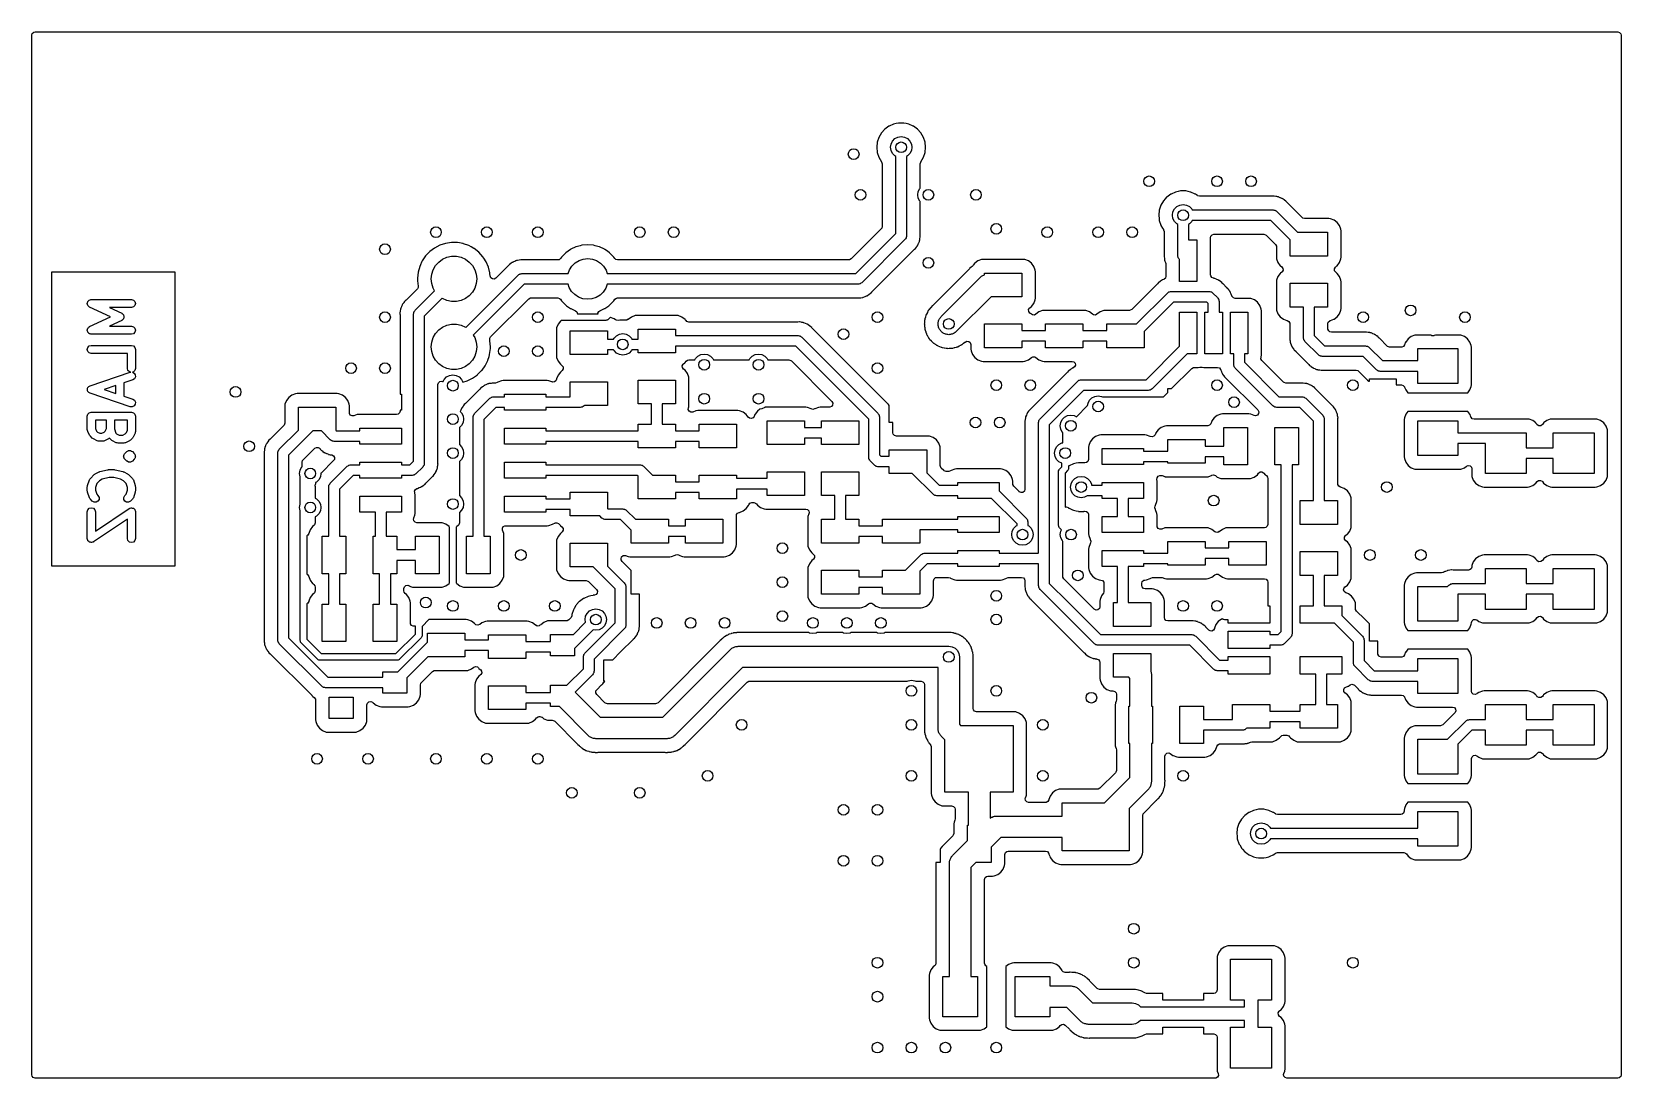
# Model space of a CAD drawing. Extents: x 4.34 to 6.68, y -4.43 to -2.89.
import ezdxf

# ---------------------------------------------------------------- set-up
doc = ezdxf.new("R2010")
doc.units = 0
doc.header["$MEASUREMENT"] = 0
doc.layers.add('BLACK', color=7, linetype='CONTINUOUS')

msp = doc.modelspace()

# ---------------------------------------------------------------- linework, layer by layer
at = {"layer": 'BLACK', "linetype": 'CONTINUOUS'}
for p, q in [((4.34108, -2.89587), (4.34186, -2.89319)), ((4.34108, -4.42595), (4.34108, -2.89587)), ((4.34186, -2.89319), (4.34398, -2.89136)), ((4.34398, -2.89136), (4.34604, -2.89091)), ((4.34604, -2.89091), (6.67612, -2.89091)), ((6.67612, -2.89091), (6.6788, -2.8917)), ((6.6788, -2.8917), (6.68063, -2.89381)), ((6.68063, -2.89381), (6.68108, -2.89587)), ((6.68108, -2.89587), (6.68108, -4.42595)), ((5.59198, -3.03977), (5.58822, -3.04628)), ((5.59701, -3.03418), (5.59198, -3.03977)), ((5.60309, -3.02976), (5.59701, -3.03418)), ((5.60333, -3.02966), (5.60309, -3.02976)), ((5.60972, -3.02681), (5.60333, -3.02966)), ((5.60333, -3.02966), (5.60333, -3.02966)), ((5.60996, -3.02671), (5.60972, -3.02681)), ((5.60972, -3.02681), (5.60972, -3.02681)), ((5.61364, -3.02592), (5.60996, -3.02671)), ((5.61706, -3.0252), (5.61364, -3.02592)), ((5.61732, -3.02514), (5.61706, -3.0252)), ((5.61706, -3.0252), (5.61706, -3.0252)), ((5.62484, -3.02514), (5.61732, -3.02514)), ((5.62509, -3.0252), (5.62484, -3.02514)), ((5.62851, -3.02592), (5.62509, -3.0252)), ((5.62509, -3.0252), (5.62509, -3.0252)), ((5.63219, -3.02671), (5.62851, -3.02592)), ((5.63243, -3.02681), (5.63219, -3.02671)), ((5.63882, -3.02966), (5.63243, -3.02681)), ((5.63243, -3.02681), (5.63243, -3.02681)), ((5.63906, -3.02976), (5.63882, -3.02966)), ((5.63882, -3.02966), (5.63882, -3.02966)), ((5.64514, -3.03418), (5.63906, -3.02976)), ((5.65017, -3.03977), (5.64514, -3.03418)), ((5.65393, -3.04628), (5.65017, -3.03977)), ((5.5859, -3.05343), (5.58511, -3.06091)), ((5.58511, -3.06091), (5.5859, -3.06839)), ((5.58822, -3.04628), (5.5859, -3.05343)), ((5.60533, -3.06091), (5.6061, -3.05604)), ((5.6061, -3.06578), (5.60533, -3.06091)), ((5.6061, -3.05604), (5.60834, -3.05165)), ((5.60834, -3.05165), (5.61182, -3.04817)), ((5.61182, -3.04817), (5.61621, -3.04593)), ((5.61621, -3.04593), (5.62108, -3.04516)), ((5.62108, -3.04516), (5.62594, -3.04593)), ((5.62594, -3.04593), (5.63033, -3.04817)), ((5.63033, -3.04817), (5.63382, -3.05165)), ((5.63382, -3.05165), (5.63605, -3.05604)), ((5.63605, -3.05604), (5.63682, -3.06091)), ((5.63682, -3.06091), (5.63605, -3.06578)), ((5.65625, -3.05343), (5.65393, -3.04628)), ((5.65704, -3.06091), (5.65625, -3.05343)), ((5.65625, -3.06839), (5.65704, -3.06091)), ((5.5859, -3.06839), (5.58822, -3.07554)), ((5.58822, -3.07554), (5.59198, -3.08205)), ((5.59198, -3.08205), (5.59215, -3.08224)), ((5.59215, -3.08224), (5.59223, -3.08236)), ((5.59223, -3.08236), (5.59317, -3.08499)), ((5.59317, -3.08499), (5.59318, -3.08527)), ((5.59318, -3.08527), (5.59318, -3.1773)), ((5.60834, -3.07017), (5.6061, -3.06578)), ((5.61182, -3.07365), (5.60834, -3.07017)), ((5.6132, -3.07436), (5.61182, -3.07365)), ((5.6132, -3.18765), (5.6132, -3.07436)), ((5.63033, -3.07365), (5.62895, -3.07436)), ((5.62895, -3.07436), (5.62895, -3.19092)), ((5.63382, -3.07017), (5.63033, -3.07365)), ((5.63605, -3.06578), (5.63382, -3.07017)), ((5.64897, -3.08527), (5.64976, -3.08259)), ((5.64897, -3.12102), (5.64897, -3.08527)), ((5.64976, -3.08259), (5.64992, -3.08236)), ((5.64992, -3.08236), (5.65, -3.08224)), ((5.65, -3.08224), (5.65017, -3.08205)), ((5.65017, -3.08205), (5.65393, -3.07554)), ((5.65393, -3.07554), (5.65625, -3.06839)), ((5.64533, -3.13091), (5.6461, -3.12604)), ((5.6461, -3.13578), (5.64533, -3.13091)), ((5.6461, -3.12604), (5.64834, -3.12165)), ((5.64834, -3.12165), (5.64897, -3.12102)), ((6.01184, -3.13438), (6.00975, -3.1367)), ((6.01201, -3.13418), (6.01184, -3.13438)), ((6.01184, -3.13438), (6.01184, -3.13438)), ((6.01809, -3.12976), (6.01201, -3.13418)), ((6.01833, -3.12966), (6.01809, -3.12976)), ((6.02472, -3.12681), (6.01833, -3.12966)), ((6.01833, -3.12966), (6.01833, -3.12966)), ((6.02496, -3.12671), (6.02472, -3.12681)), ((6.02472, -3.12681), (6.02472, -3.12681)), ((6.02864, -3.12592), (6.02496, -3.12671)), ((6.03206, -3.1252), (6.02864, -3.12592)), ((6.03232, -3.12514), (6.03206, -3.1252)), ((6.03206, -3.1252), (6.03206, -3.1252)), ((6.03984, -3.12514), (6.03232, -3.12514)), ((6.04009, -3.1252), (6.03984, -3.12514)), ((6.04351, -3.12592), (6.04009, -3.1252)), ((6.04009, -3.1252), (6.04009, -3.1252)), ((6.04719, -3.12671), (6.04351, -3.12592)), ((6.04743, -3.12681), (6.04719, -3.12671)), ((6.05382, -3.12966), (6.04743, -3.12681)), ((6.04743, -3.12681), (6.04743, -3.12681)), ((6.05406, -3.12976), (6.05382, -3.12966)), ((6.05382, -3.12966), (6.05382, -3.12966)), ((6.05427, -3.12992), (6.05406, -3.12976)), ((6.05723, -3.13207), (6.05427, -3.12992)), ((6.05427, -3.12992), (6.05427, -3.12992)), ((6.05746, -3.13223), (6.05723, -3.13207)), ((6.06015, -3.13302), (6.05746, -3.13223)), ((6.16755, -3.13302), (6.06015, -3.13302)), ((6.16783, -3.13301), (6.16755, -3.13302)), ((6.16998, -3.13289), (6.16783, -3.13301)), ((6.17028, -3.13287), (6.16998, -3.13289)), ((6.16998, -3.13289), (6.16998, -3.13289)), ((6.17275, -3.13333), (6.17028, -3.13287)), ((6.17301, -3.13337), (6.17275, -3.13333)), ((6.17404, -3.1335), (6.17301, -3.13337)), ((6.17521, -3.13366), (6.17404, -3.1335)), ((6.1755, -3.1337), (6.17521, -3.13366)), ((6.17521, -3.13366), (6.17521, -3.13366)), ((6.17578, -3.1338), (6.1755, -3.1337)), ((6.17588, -3.13383), (6.17578, -3.1338)), ((6.17652, -3.13401), (6.17588, -3.13383)), ((6.17663, -3.13404), (6.17652, -3.13401)), ((6.17692, -3.1341), (6.17663, -3.13404)), ((6.17921, -3.13513), (6.17692, -3.1341)), ((6.17945, -3.13523), (6.17921, -3.13513)), ((6.18152, -3.13604), (6.17945, -3.13523)), ((5.64834, -3.14017), (5.6461, -3.13578)), ((5.64897, -3.1408), (5.64834, -3.14017)), ((5.64897, -3.18994), (5.64897, -3.1408)), ((6.0009, -3.15343), (6.00011, -3.16091)), ((6.00322, -3.14628), (6.0009, -3.15343)), ((6.00698, -3.13977), (6.00322, -3.14628)), ((6.00975, -3.1367), (6.00698, -3.13977)), ((6.02033, -3.16091), (6.0211, -3.15604)), ((6.0211, -3.15604), (6.02334, -3.15165)), ((6.02334, -3.15165), (6.02682, -3.14817)), ((6.02682, -3.14817), (6.03121, -3.14593)), ((6.03121, -3.14593), (6.03608, -3.14516)), ((6.03608, -3.14516), (6.04094, -3.14593)), ((6.04094, -3.14593), (6.04533, -3.14817)), ((6.04533, -3.14817), (6.04882, -3.15165)), ((6.04882, -3.15165), (6.04952, -3.15304)), ((6.04952, -3.15304), (6.16853, -3.15304)), ((6.16853, -3.15304), (6.16981, -3.15333)), ((6.16981, -3.15333), (6.17112, -3.15348)), ((6.17112, -3.15348), (6.1715, -3.15372)), ((6.1715, -3.15372), (6.17194, -3.15382)), ((6.17194, -3.15382), (6.17297, -3.15464)), ((6.17297, -3.15464), (6.17408, -3.15534)), ((6.17408, -3.15534), (6.20465, -3.18591)), ((6.18179, -3.13615), (6.18152, -3.13604)), ((6.18152, -3.13604), (6.18152, -3.13604)), ((6.18204, -3.13632), (6.18179, -3.13615)), ((6.18213, -3.13637), (6.18204, -3.13632)), ((6.18271, -3.1367), (6.18213, -3.13637)), ((6.1828, -3.13675), (6.18271, -3.1367)), ((6.18307, -3.13688), (6.1828, -3.13675)), ((6.18331, -3.13706), (6.18307, -3.13688)), ((6.18505, -3.13843), (6.18331, -3.13706)), ((6.18526, -3.13858), (6.18505, -3.13843)), ((6.18732, -3.14003), (6.18526, -3.13858)), ((6.18751, -3.14025), (6.18732, -3.14003)), ((6.18751, -3.14026), (6.18751, -3.14025)), ((6.18882, -3.14175), (6.18751, -3.14026)), ((6.18905, -3.14199), (6.18882, -3.14175)), ((6.21149, -3.16444), (6.18905, -3.14199)), ((5.59173, -3.18081), (5.54727, -3.22527)), ((5.59239, -3.17998), (5.59173, -3.18081)), ((5.59318, -3.1773), (5.59239, -3.17998)), ((6.00011, -3.16091), (6.00014, -3.16117)), ((6.00014, -3.16117), (6.00063, -3.16589)), ((6.00063, -3.16589), (6.0009, -3.16839)), ((6.0009, -3.16839), (6.00322, -3.17554)), ((6.00322, -3.17554), (6.00335, -3.17576)), ((6.00335, -3.17576), (6.00335, -3.17576)), ((6.00335, -3.17576), (6.00579, -3.17998)), ((6.00579, -3.17998), (6.00698, -3.18205)), ((6.00698, -3.18205), (6.00715, -3.18224)), ((6.00715, -3.18224), (6.00723, -3.18236)), ((6.00723, -3.18236), (6.00817, -3.18499)), ((6.0211, -3.16578), (6.02033, -3.16091)), ((6.02334, -3.17017), (6.0211, -3.16578)), ((6.02682, -3.17365), (6.02334, -3.17017)), ((6.0282, -3.17436), (6.02682, -3.17365)), ((6.0282, -3.22016), (6.0282, -3.17436)), ((6.04533, -3.17365), (6.04395, -3.17436)), ((6.04395, -3.17436), (6.04395, -3.19705)), ((6.04882, -3.17017), (6.04533, -3.17365)), ((6.04952, -3.16878), (6.04882, -3.17017)), ((6.16526, -3.16878), (6.04952, -3.16878)), ((6.19352, -3.19705), (6.16526, -3.16878)), ((6.21232, -3.1651), (6.21149, -3.16444)), ((6.215, -3.16589), (6.21232, -3.1651)), ((6.25053, -3.16589), (6.215, -3.16589)), ((6.25298, -3.16616), (6.25053, -3.16589)), ((6.25835, -3.16817), (6.25298, -3.16616)), ((6.26294, -3.17161), (6.25835, -3.16817)), ((6.26638, -3.1762), (6.26294, -3.17161)), ((6.26839, -3.18157), (6.26638, -3.1762)), ((6.26865, -3.18402), (6.26839, -3.18157)), ((4.94185, -3.20514), (4.93405, -3.2092)), ((4.95021, -3.20241), (4.94185, -3.20514)), ((4.95891, -3.20107), (4.95021, -3.20241)), ((4.95911, -3.20108), (4.95891, -3.20107)), ((4.96479, -3.20115), (4.95911, -3.20108)), ((4.95911, -3.20108), (4.95911, -3.20108)), ((4.9677, -3.20118), (4.96479, -3.20115)), ((4.9679, -3.20122), (4.9677, -3.20118)), ((4.97616, -3.20269), (4.9679, -3.20122)), ((4.9679, -3.20122), (4.9679, -3.20122)), ((4.97636, -3.20272), (4.97616, -3.20269)), ((4.97616, -3.20269), (4.97616, -3.20269)), ((4.97655, -3.20279), (4.97636, -3.20272)), ((4.98446, -3.20559), (4.97655, -3.20279)), ((4.97655, -3.20279), (4.97655, -3.20279)), ((4.98465, -3.20566), (4.98446, -3.20559)), ((4.98446, -3.20559), (4.98446, -3.20559)), ((4.98807, -3.20755), (4.98465, -3.20566)), ((5.14856, -3.20576), (5.14254, -3.20737)), ((5.15078, -3.20516), (5.14856, -3.20576)), ((5.1595, -3.2044), (5.15078, -3.20516)), ((5.16822, -3.20516), (5.1595, -3.2044)), ((5.17044, -3.20576), (5.16822, -3.20516)), ((5.17646, -3.20737), (5.17044, -3.20576)), ((5.55411, -3.24674), (5.6132, -3.18765)), ((5.62664, -3.19648), (5.56293, -3.26019)), ((5.62734, -3.19537), (5.62664, -3.19648)), ((5.62816, -3.19434), (5.62734, -3.19537)), ((5.62827, -3.1939), (5.62816, -3.19434)), ((5.62851, -3.19351), (5.62827, -3.1939)), ((5.62865, -3.19221), (5.62851, -3.19351)), ((5.62895, -3.19092), (5.62865, -3.19221)), ((5.64356, -3.20745), (5.64493, -3.2057)), ((5.64493, -3.2057), (5.64511, -3.20547)), ((5.64511, -3.20547), (5.64523, -3.20519)), ((5.64523, -3.20519), (5.64529, -3.20511)), ((5.64529, -3.20511), (5.64562, -3.20453)), ((5.64562, -3.20453), (5.64567, -3.20443)), ((5.64567, -3.20443), (5.64584, -3.20419)), ((5.64584, -3.20419), (5.64595, -3.20391)), ((5.64595, -3.20391), (5.64675, -3.20185)), ((5.64595, -3.20391), (5.64595, -3.20391)), ((5.64675, -3.20185), (5.64685, -3.20161)), ((5.64685, -3.20161), (5.64777, -3.19959)), ((5.64777, -3.19959), (5.64789, -3.19931)), ((5.64789, -3.19931), (5.64794, -3.19902)), ((5.64794, -3.19902), (5.64797, -3.19892)), ((5.64797, -3.19892), (5.64816, -3.19828)), ((5.64816, -3.19828), (5.64818, -3.19818)), ((5.64818, -3.19818), (5.64829, -3.1979)), ((5.64829, -3.1979), (5.64862, -3.19541)), ((5.64862, -3.19541), (5.64866, -3.19515)), ((5.64866, -3.19515), (5.64906, -3.19297)), ((5.64898, -3.19023), (5.64897, -3.18994)), ((5.64912, -3.19268), (5.64898, -3.19023)), ((5.64906, -3.19297), (5.64912, -3.19268)), ((6.00817, -3.18499), (6.00818, -3.18527)), ((6.00818, -3.18527), (6.00818, -3.21902)), ((6.04395, -3.19705), (6.05647, -3.19705)), ((6.05647, -3.19705), (6.05647, -3.25847)), ((6.0764, -3.1943), (6.07689, -3.19155)), ((6.07649, -3.19516), (6.0764, -3.1943)), ((6.07649, -3.2487), (6.07649, -3.19516)), ((6.07689, -3.19155), (6.07879, -3.1895)), ((6.07879, -3.1895), (6.08133, -3.1888)), ((6.08133, -3.1888), (6.15491, -3.1888)), ((6.15491, -3.1888), (6.15759, -3.18959)), ((6.15759, -3.18959), (6.15842, -3.19026)), ((6.15842, -3.19026), (6.17204, -3.20389)), ((6.17204, -3.20389), (6.17338, -3.20634)), ((6.19352, -3.22091), (6.19352, -3.19705)), ((6.20465, -3.18591), (6.24863, -3.18591)), ((6.24863, -3.18591), (6.24863, -3.22091)), ((6.26865, -3.22281), (6.26865, -3.18402)), ((4.91599, -3.2281), (4.91505, -3.23013)), ((4.92094, -3.22084), (4.91599, -3.2281)), ((4.92702, -3.21448), (4.92094, -3.22084)), ((4.92718, -3.21436), (4.92702, -3.21448)), ((4.93389, -3.20932), (4.92718, -3.21436)), ((4.93405, -3.2092), (4.93389, -3.20932)), ((4.93389, -3.20932), (4.93389, -3.20932)), ((4.94026, -3.22974), (4.94592, -3.22563)), ((4.94592, -3.22563), (4.95231, -3.22279)), ((4.95231, -3.22279), (4.95915, -3.22133)), ((4.95915, -3.22133), (4.96615, -3.22133)), ((4.96615, -3.22133), (4.97299, -3.22279)), ((4.97299, -3.22279), (4.97938, -3.22563)), ((4.97938, -3.22563), (4.98504, -3.22974)), ((4.99199, -3.20971), (4.98807, -3.20755)), ((4.99235, -3.20991), (4.99199, -3.20971)), ((4.99251, -3.21004), (4.99235, -3.20991)), ((4.99909, -3.21524), (4.99251, -3.21004)), ((4.99251, -3.21004), (4.99251, -3.21004)), ((4.99925, -3.21536), (4.99909, -3.21524)), ((4.99909, -3.21524), (4.99909, -3.21524)), ((5.00517, -3.22187), (4.99925, -3.21536)), ((5.00528, -3.22204), (5.00517, -3.22187)), ((5.00662, -3.22411), (5.00528, -3.22204)), ((5.00528, -3.22204), (5.00528, -3.22204)), ((5.00995, -3.22925), (5.00662, -3.22411)), ((5.05199, -3.22882), (5.05035, -3.22944)), ((5.05223, -3.22872), (5.05199, -3.22882)), ((5.05364, -3.2281), (5.05223, -3.22872)), ((5.05453, -3.22771), (5.05364, -3.2281)), ((5.05482, -3.22766), (5.05453, -3.22771)), ((5.05492, -3.22763), (5.05482, -3.22766)), ((5.05557, -3.22745), (5.05492, -3.22763)), ((5.05567, -3.22743), (5.05557, -3.22745)), ((5.05595, -3.22732), (5.05567, -3.22743)), ((5.05845, -3.22702), (5.05595, -3.22732)), ((5.0587, -3.22698), (5.05845, -3.22702)), ((5.06118, -3.22655), (5.0587, -3.22698)), ((5.06148, -3.22657), (5.06118, -3.22655)), ((5.06345, -3.22671), (5.06148, -3.22657)), ((5.06148, -3.22657), (5.06148, -3.22657)), ((5.06379, -3.22672), (5.06345, -3.22671)), ((5.11539, -3.22672), (5.06379, -3.22672)), ((5.11727, -3.22635), (5.11539, -3.22672)), ((5.11945, -3.2246), (5.11727, -3.22635)), ((5.12091, -3.22251), (5.11945, -3.2246)), ((5.12104, -3.22234), (5.12091, -3.22251)), ((5.12091, -3.22251), (5.12091, -3.22251)), ((5.12723, -3.21615), (5.12104, -3.22234)), ((5.1274, -3.21602), (5.12723, -3.21615)), ((5.13422, -3.21125), (5.1274, -3.21602)), ((5.1274, -3.21602), (5.1274, -3.21602)), ((5.1344, -3.21113), (5.13422, -3.21125)), ((5.13422, -3.21125), (5.13422, -3.21125)), ((5.13459, -3.21104), (5.1344, -3.21113)), ((5.14213, -3.20752), (5.13459, -3.21104)), ((5.13459, -3.21104), (5.13459, -3.21104)), ((5.14103, -3.23097), (5.14673, -3.22747)), ((5.14233, -3.20743), (5.14213, -3.20752)), ((5.14213, -3.20752), (5.14213, -3.20752)), ((5.14254, -3.20737), (5.14233, -3.20743)), ((5.14254, -3.20737), (5.14254, -3.20737)), ((5.14673, -3.22747), (5.15306, -3.22531)), ((5.15306, -3.22531), (5.15971, -3.22461)), ((5.15971, -3.22461), (5.16635, -3.2254)), ((5.16635, -3.2254), (5.17265, -3.22765)), ((5.17265, -3.22765), (5.1783, -3.23123)), ((5.17667, -3.20743), (5.17646, -3.20737)), ((5.17646, -3.20737), (5.17646, -3.20737)), ((5.17687, -3.20752), (5.17667, -3.20743)), ((5.18441, -3.21104), (5.17687, -3.20752)), ((5.17687, -3.20752), (5.17687, -3.20752)), ((5.18461, -3.21113), (5.18441, -3.21104)), ((5.18441, -3.21104), (5.18441, -3.21104)), ((5.18862, -3.21394), (5.18461, -3.21113)), ((5.1916, -3.21602), (5.18862, -3.21394)), ((5.19178, -3.21615), (5.1916, -3.21602)), ((5.1916, -3.21602), (5.1916, -3.21602)), ((5.19796, -3.22234), (5.19178, -3.21615)), ((5.19809, -3.22251), (5.19796, -3.22234)), ((5.19955, -3.2246), (5.19809, -3.22251)), ((5.19809, -3.22251), (5.19809, -3.22251)), ((5.20093, -3.22593), (5.19955, -3.2246)), ((5.20361, -3.22672), (5.20093, -3.22593)), ((5.54377, -3.22672), (5.20361, -3.22672)), ((5.54482, -3.2266), (5.54377, -3.22672)), ((5.54727, -3.22527), (5.54482, -3.2266)), ((5.57778, -3.27365), (5.63999, -3.21144)), ((5.63999, -3.21144), (5.64024, -3.21121)), ((5.64024, -3.21121), (5.64044, -3.21104)), ((5.64044, -3.21104), (5.64196, -3.20971)), ((5.64196, -3.20971), (5.6434, -3.20766)), ((5.6434, -3.20766), (5.64356, -3.20745)), ((5.73386, -3.22817), (5.72927, -3.23161)), ((5.73923, -3.22616), (5.73386, -3.22817)), ((5.74168, -3.22589), (5.73923, -3.22616)), ((5.80047, -3.22589), (5.74168, -3.22589)), ((5.80292, -3.22616), (5.80047, -3.22589)), ((5.80829, -3.22817), (5.80292, -3.22616)), ((5.81288, -3.23161), (5.80829, -3.22817)), ((6.00806, -3.22101), (6.00802, -3.22163)), ((6.00802, -3.22163), (6.00807, -3.22193)), ((6.00817, -3.21936), (6.00806, -3.22101)), ((6.00807, -3.22193), (6.00807, -3.22193)), ((6.00807, -3.22193), (6.00845, -3.22411)), ((6.00818, -3.21902), (6.00817, -3.21936)), ((6.00845, -3.22411), (6.00849, -3.22437)), ((6.00849, -3.22437), (6.00879, -3.22687)), ((6.00879, -3.22687), (6.00889, -3.22714)), ((6.00889, -3.22714), (6.00892, -3.22725)), ((6.00892, -3.22725), (6.00909, -3.22789)), ((6.00909, -3.22789), (6.00912, -3.22799)), ((6.00912, -3.22799), (6.00918, -3.22828)), ((6.00918, -3.22828), (6.01006, -3.23029)), ((6.02849, -3.22145), (6.0282, -3.22016)), ((6.02864, -3.22275), (6.02849, -3.22145)), ((6.02888, -3.22314), (6.02864, -3.22275)), ((6.02898, -3.22358), (6.02888, -3.22314)), ((6.0298, -3.22461), (6.02898, -3.22358)), ((6.0305, -3.22572), (6.0298, -3.22461)), ((6.03088, -3.2261), (6.0305, -3.22572)), ((6.03088, -3.25847), (6.03088, -3.2261)), ((6.17338, -3.20634), (6.1735, -3.20739)), ((6.1735, -3.20739), (6.1735, -3.22281)), ((6.1735, -3.22281), (6.17376, -3.22525)), ((6.17376, -3.22525), (6.17578, -3.23062)), ((6.24863, -3.22091), (6.19352, -3.22091)), ((6.26638, -3.23062), (6.26839, -3.22525)), ((6.26839, -3.22525), (6.26865, -3.22281)), ((4.55224, -3.2449), (4.36991, -3.2449)), ((4.36991, -3.2449), (4.36991, -3.67692)), ((4.55224, -3.67692), (4.55224, -3.2449)), ((4.90993, -3.24456), (4.909, -3.2533)), ((4.91228, -3.23608), (4.90993, -3.24456)), ((4.91336, -3.23376), (4.91228, -3.23608)), ((4.91505, -3.23013), (4.91336, -3.23376)), ((4.92919, -3.25461), (4.92992, -3.24765)), ((4.92992, -3.24765), (4.93208, -3.241)), ((4.93208, -3.241), (4.93558, -3.23494)), ((4.93558, -3.23494), (4.94026, -3.22974)), ((4.98003, -3.3261), (5.05709, -3.24903)), ((4.98504, -3.22974), (4.98972, -3.23494)), ((4.98972, -3.23494), (4.99322, -3.241)), ((4.99322, -3.241), (4.99538, -3.24765)), ((4.99538, -3.24765), (4.99612, -3.25461)), ((5.01345, -3.23732), (5.00995, -3.22925)), ((5.0156, -3.24585), (5.01345, -3.23732)), ((5.01564, -3.24641), (5.0156, -3.24585)), ((5.01596, -3.2503), (5.01564, -3.24641)), ((5.01694, -3.25286), (5.01596, -3.2503)), ((5.04224, -3.23557), (5.02442, -3.2534)), ((5.04244, -3.23537), (5.04224, -3.23557)), ((5.04387, -3.23376), (5.04244, -3.23537)), ((5.04407, -3.23353), (5.04387, -3.23376)), ((5.04387, -3.23376), (5.04387, -3.23376)), ((5.04431, -3.23337), (5.04407, -3.23353)), ((5.04432, -3.23337), (5.04431, -3.23337)), ((5.04614, -3.23211), (5.04432, -3.23337)), ((5.04635, -3.23196), (5.04614, -3.23211)), ((5.04708, -3.2314), (5.04635, -3.23196)), ((5.04811, -3.23061), (5.04708, -3.2314)), ((5.04835, -3.23043), (5.04811, -3.23061)), ((5.04811, -3.23061), (5.04811, -3.23061)), ((5.04862, -3.23031), (5.04835, -3.23043)), ((5.04871, -3.23025), (5.04862, -3.23031)), ((5.04929, -3.22993), (5.04871, -3.23025)), ((5.04939, -3.22988), (5.04929, -3.22993)), ((5.04963, -3.22971), (5.04939, -3.22988)), ((5.05035, -3.22944), (5.04963, -3.22971)), ((5.05709, -3.24903), (5.05821, -3.24834)), ((5.05821, -3.24834), (5.05924, -3.24752)), ((5.05924, -3.24752), (5.05968, -3.24742)), ((5.05968, -3.24742), (5.06006, -3.24718)), ((5.06006, -3.24718), (5.06137, -3.24703)), ((5.06137, -3.24703), (5.06265, -3.24674)), ((5.06265, -3.24674), (5.13064, -3.24674)), ((5.13064, -3.24674), (5.13263, -3.24127)), ((5.13263, -3.24127), (5.13625, -3.23565)), ((5.13625, -3.23565), (5.14103, -3.23097)), ((5.1783, -3.23123), (5.18301, -3.23598)), ((5.18301, -3.23598), (5.18656, -3.24165)), ((5.18656, -3.24165), (5.18833, -3.24674)), ((5.18833, -3.24674), (5.55411, -3.24674)), ((5.72102, -3.24039), (5.66805, -3.29335)), ((5.67994, -3.30978), (5.73744, -3.25228)), ((5.72152, -3.23979), (5.72102, -3.24039)), ((5.7217, -3.23956), (5.72152, -3.23979)), ((5.72185, -3.23935), (5.7217, -3.23956)), ((5.7217, -3.23956), (5.7217, -3.23956)), ((5.72385, -3.23754), (5.72185, -3.23935)), ((5.72404, -3.23737), (5.72385, -3.23754)), ((5.72461, -3.23679), (5.72404, -3.23737)), ((5.72524, -3.23629), (5.72461, -3.23679)), ((5.72543, -3.23612), (5.72524, -3.23629)), ((5.72649, -3.23516), (5.72543, -3.23612)), ((5.72714, -3.23445), (5.72649, -3.23516)), ((5.72895, -3.23204), (5.72714, -3.23445)), ((5.72927, -3.23161), (5.72895, -3.23204)), ((5.73744, -3.25228), (5.73844, -3.25155)), ((5.73844, -3.25155), (5.73932, -3.25067)), ((5.73932, -3.25067), (5.74042, -3.25011)), ((5.74042, -3.25011), (5.74143, -3.24938)), ((5.74143, -3.24938), (5.7426, -3.249)), ((5.7426, -3.249), (5.74358, -3.2485)), ((5.74358, -3.2485), (5.74358, -3.24591)), ((5.74358, -3.24591), (5.79858, -3.24591)), ((5.79858, -3.24591), (5.79858, -3.28091)), ((5.81632, -3.2362), (5.81288, -3.23161)), ((5.81833, -3.24157), (5.81632, -3.2362)), ((5.8186, -3.24402), (5.81833, -3.24157)), ((5.8186, -3.28281), (5.8186, -3.24402)), ((6.01006, -3.23029), (6.01019, -3.23059)), ((6.01086, -3.25058), (6.01007, -3.25326)), ((6.01019, -3.23059), (6.01029, -3.23083)), ((6.01029, -3.23083), (6.01054, -3.2315)), ((6.01054, -3.2315), (6.01086, -3.23325)), ((6.01086, -3.23325), (6.01086, -3.25058)), ((6.07671, -3.25016), (6.07649, -3.2487)), ((6.07825, -3.25249), (6.07671, -3.25016)), ((6.0808, -3.25362), (6.07825, -3.25249)), ((6.17578, -3.251), (6.17376, -3.25637)), ((6.17578, -3.23062), (6.17922, -3.23521)), ((6.17922, -3.24641), (6.17578, -3.251)), ((6.17922, -3.23521), (6.1795, -3.23542)), ((6.1797, -3.24605), (6.17922, -3.24641)), ((6.1795, -3.23542), (6.1795, -3.23542)), ((6.1795, -3.23542), (6.18139, -3.23684)), ((6.18139, -3.24478), (6.1797, -3.24605)), ((6.18139, -3.23684), (6.18306, -3.23908)), ((6.18192, -3.24432), (6.18139, -3.24478)), ((6.18326, -3.24187), (6.18192, -3.24432)), ((6.18306, -3.23908), (6.18326, -3.24187)), ((6.25889, -3.23976), (6.26023, -3.2373)), ((6.25909, -3.24254), (6.25889, -3.23976)), ((6.26076, -3.24478), (6.25909, -3.24254)), ((6.26023, -3.2373), (6.26076, -3.23684)), ((6.26076, -3.23684), (6.26265, -3.23542)), ((6.26245, -3.24605), (6.26076, -3.24478)), ((6.26294, -3.24641), (6.26245, -3.24605)), ((6.26265, -3.23542), (6.26294, -3.23521)), ((6.26265, -3.23542), (6.26265, -3.23542)), ((6.26294, -3.23521), (6.26638, -3.23062)), ((6.26638, -3.251), (6.26294, -3.24641)), ((6.26839, -3.25637), (6.26638, -3.251)), ((4.90872, -3.2691), (4.89216, -3.28566)), ((4.90551, -3.30062), (4.93421, -3.27192)), ((4.90987, -3.26729), (4.90872, -3.2691)), ((4.909, -3.2533), (4.90901, -3.2535)), ((4.90901, -3.2535), (4.90901, -3.2535)), ((4.90901, -3.2535), (4.90917, -3.25623)), ((4.90917, -3.25623), (4.90951, -3.26208)), ((4.90951, -3.26208), (4.90955, -3.26228)), ((4.90955, -3.26228), (4.90955, -3.26228)), ((4.90955, -3.26228), (4.91005, -3.2645)), ((4.91005, -3.2645), (4.90987, -3.26729)), ((4.92992, -3.26157), (4.92919, -3.25461)), ((4.93208, -3.26822), (4.92992, -3.26157)), ((4.93421, -3.27192), (4.93208, -3.26822)), ((4.98972, -3.27428), (4.98504, -3.27948)), ((4.99322, -3.26822), (4.98972, -3.27428)), ((5.06591, -3.26249), (4.99109, -3.33731)), ((4.99538, -3.26157), (4.99322, -3.26822)), ((4.99612, -3.25461), (4.99538, -3.26157)), ((5.01917, -3.25454), (5.01694, -3.25286)), ((5.02196, -3.25474), (5.01917, -3.25454)), ((5.02442, -3.2534), (5.02196, -3.25474)), ((5.1307, -3.26249), (5.06591, -3.26249)), ((5.13227, -3.2672), (5.1307, -3.26249)), ((5.13573, -3.27292), (5.13227, -3.2672)), ((5.14038, -3.27773), (5.13573, -3.27292)), ((5.18248, -3.2739), (5.17764, -3.27851)), ((5.18618, -3.26832), (5.18248, -3.2739)), ((5.1884, -3.26249), (5.18618, -3.26832)), ((5.55737, -3.26249), (5.1884, -3.26249)), ((5.55866, -3.26219), (5.55737, -3.26249)), ((5.55996, -3.26205), (5.55866, -3.26219)), ((5.56035, -3.26181), (5.55996, -3.26205)), ((5.56079, -3.26171), (5.56035, -3.26181)), ((5.56182, -3.26089), (5.56079, -3.26171)), ((5.56293, -3.26019), (5.56182, -3.26089)), ((5.57388, -3.27711), (5.57571, -3.27586)), ((5.57571, -3.27586), (5.57596, -3.27569)), ((5.57571, -3.27586), (5.57571, -3.27586)), ((5.57596, -3.27569), (5.57759, -3.27386)), ((5.57759, -3.27386), (5.57778, -3.27365)), ((5.99817, -3.26187), (5.9606, -3.29944)), ((5.96744, -3.32091), (6.01302, -3.27533)), ((5.99836, -3.26167), (5.99817, -3.26187)), ((5.99979, -3.26006), (5.99836, -3.26167)), ((5.99999, -3.25983), (5.99979, -3.26006)), ((5.99979, -3.26006), (5.99979, -3.26006)), ((6.00024, -3.25966), (5.99999, -3.25983)), ((6.00207, -3.25841), (6.00024, -3.25966)), ((6.00024, -3.25966), (6.00024, -3.25966)), ((6.00228, -3.25826), (6.00207, -3.25841)), ((6.00281, -3.25785), (6.00228, -3.25826)), ((6.00404, -3.25691), (6.00281, -3.25785)), ((6.00427, -3.25673), (6.00404, -3.25691)), ((6.00404, -3.25691), (6.00404, -3.25691)), ((6.00455, -3.25661), (6.00427, -3.25673)), ((6.00464, -3.25655), (6.00455, -3.25661)), ((6.00522, -3.25623), (6.00464, -3.25655)), ((6.00531, -3.25618), (6.00522, -3.25623)), ((6.00556, -3.25601), (6.00531, -3.25618)), ((6.00584, -3.2559), (6.00556, -3.25601)), ((6.00765, -3.25522), (6.00584, -3.2559)), ((6.00584, -3.2559), (6.00584, -3.2559)), ((6.00796, -3.25509), (6.00765, -3.25522)), ((6.01007, -3.25326), (6.00796, -3.25509)), ((6.01302, -3.27533), (6.01413, -3.27464)), ((6.01413, -3.27464), (6.01516, -3.27382)), ((6.01516, -3.27382), (6.0156, -3.27372)), ((6.0156, -3.27372), (6.01599, -3.27347)), ((6.01599, -3.27347), (6.01729, -3.27333)), ((6.01729, -3.27333), (6.01858, -3.27304)), ((6.01858, -3.27304), (6.0744, -3.27304)), ((6.05647, -3.25847), (6.03088, -3.25847)), ((6.0744, -3.27304), (6.07568, -3.27333)), ((6.07568, -3.27333), (6.07699, -3.27348)), ((6.07699, -3.27348), (6.07737, -3.27372)), ((6.07737, -3.27372), (6.07781, -3.27382)), ((6.07781, -3.27382), (6.07884, -3.27464)), ((6.07884, -3.27464), (6.07995, -3.27534)), ((6.07995, -3.27534), (6.08665, -3.28205)), ((6.08137, -3.2537), (6.0808, -3.25362)), ((6.08165, -3.2538), (6.08137, -3.2537)), ((6.08175, -3.25383), (6.08165, -3.2538)), ((6.08239, -3.25401), (6.08175, -3.25383)), ((6.08249, -3.25404), (6.08239, -3.25401)), ((6.08279, -3.2541), (6.08249, -3.25404)), ((6.08508, -3.25513), (6.08279, -3.2541)), ((6.08532, -3.25523), (6.08508, -3.25513)), ((6.08738, -3.25604), (6.08532, -3.25523)), ((6.08766, -3.25615), (6.08738, -3.25604)), ((6.08738, -3.25604), (6.08738, -3.25604)), ((6.08791, -3.25632), (6.08766, -3.25615)), ((6.088, -3.25637), (6.08791, -3.25632)), ((6.08858, -3.2567), (6.088, -3.25637)), ((6.08867, -3.25675), (6.08858, -3.2567)), ((6.08894, -3.25688), (6.08867, -3.25675)), ((6.08917, -3.25706), (6.08894, -3.25688)), ((6.09092, -3.25843), (6.08917, -3.25706)), ((6.09113, -3.25858), (6.09092, -3.25843)), ((6.09318, -3.26003), (6.09113, -3.25858)), ((6.09461, -3.26167), (6.09318, -3.26003)), ((6.09468, -3.26175), (6.09461, -3.26167)), ((6.09491, -3.26199), (6.09468, -3.26175)), ((6.10011, -3.26719), (6.09491, -3.26199)), ((6.10032, -3.26739), (6.10011, -3.26719)), ((6.10215, -3.26902), (6.10032, -3.26739)), ((6.10232, -3.26927), (6.10215, -3.26902)), ((6.10358, -3.27109), (6.10232, -3.26927)), ((6.10232, -3.26927), (6.10232, -3.26927)), ((6.10373, -3.27131), (6.10358, -3.27109)), ((6.10508, -3.27306), (6.10373, -3.27131)), ((6.10526, -3.2733), (6.10508, -3.27306)), ((6.10508, -3.27306), (6.10508, -3.27306)), ((6.10538, -3.27357), (6.10526, -3.2733)), ((6.10543, -3.27366), (6.10538, -3.27357)), ((6.10576, -3.27425), (6.10543, -3.27366)), ((6.10581, -3.27434), (6.10576, -3.27425)), ((6.10598, -3.27459), (6.10581, -3.27434)), ((6.10608, -3.27487), (6.10598, -3.27459)), ((6.10687, -3.27694), (6.10608, -3.27487)), ((6.10608, -3.27487), (6.10608, -3.27487)), ((6.17376, -3.25637), (6.1735, -3.25882)), ((6.1735, -3.25882), (6.1735, -3.298)), ((6.19352, -3.29611), (6.19352, -3.26071)), ((6.19352, -3.26071), (6.24863, -3.26071)), ((6.24863, -3.26071), (6.24863, -3.29611)), ((6.26865, -3.25882), (6.26839, -3.25637)), ((6.26865, -3.298), (6.26865, -3.25882)), ((4.42283, -3.29078), (4.42316, -3.28954)), ((4.4229, -3.29103), (4.42283, -3.29078)), ((4.42285, -3.29129), (4.4229, -3.29103)), ((4.42329, -3.29249), (4.42285, -3.29129)), ((4.42316, -3.28954), (4.42338, -3.28828)), ((4.42362, -3.29373), (4.42329, -3.29249)), ((4.42338, -3.28828), (4.42355, -3.28808)), ((4.42355, -3.28808), (4.42362, -3.28782)), ((4.42362, -3.28782), (4.42453, -3.28692)), ((4.42381, -3.29391), (4.42362, -3.29373)), ((4.4239, -3.29416), (4.42381, -3.29391)), ((4.42488, -3.29498), (4.4239, -3.29416)), ((4.42453, -3.28692), (4.42535, -3.28594)), ((4.42578, -3.29589), (4.42488, -3.29498)), ((4.42535, -3.28594), (4.4256, -3.28585)), ((4.4256, -3.28585), (4.42578, -3.28566)), ((4.42578, -3.28566), (4.42702, -3.28533)), ((4.42604, -3.29596), (4.42578, -3.29589)), ((4.42624, -3.29613), (4.42604, -3.29596)), ((4.45695, -3.31046), (4.42624, -3.29613)), ((4.42702, -3.28533), (4.42822, -3.28489)), ((4.42822, -3.28489), (4.42848, -3.28494)), ((4.42848, -3.28494), (4.42874, -3.28487)), ((4.42874, -3.28487), (4.48779, -3.28487)), ((4.48779, -3.29668), (4.45536, -3.29668)), ((4.45536, -3.29668), (4.47342, -3.30511)), ((4.48779, -3.28487), (4.49074, -3.28566)), ((4.49074, -3.29589), (4.48779, -3.29668)), ((4.49074, -3.28566), (4.49291, -3.28782)), ((4.49291, -3.29373), (4.49074, -3.29589)), ((4.49291, -3.28782), (4.4937, -3.29078)), ((4.4937, -3.29078), (4.49291, -3.29373)), ((4.88386, -3.2992), (4.88382, -3.2995)), ((4.88397, -3.29892), (4.88386, -3.2992)), ((4.88399, -3.29882), (4.88397, -3.29892)), ((4.88418, -3.29818), (4.88399, -3.29882)), ((4.88421, -3.29808), (4.88418, -3.29818)), ((4.88426, -3.29778), (4.88421, -3.29808)), ((4.8853, -3.29549), (4.88426, -3.29778)), ((4.8854, -3.29525), (4.8853, -3.29549)), ((4.8862, -3.29319), (4.8854, -3.29525)), ((4.88631, -3.29291), (4.8862, -3.29319)), ((4.8862, -3.29319), (4.8862, -3.29319)), ((4.88648, -3.29266), (4.88631, -3.29291)), ((4.88653, -3.29257), (4.88648, -3.29266)), ((4.88686, -3.29199), (4.88653, -3.29257)), ((4.88692, -3.2919), (4.88686, -3.29199)), ((4.88704, -3.29163), (4.88692, -3.2919)), ((4.88859, -3.28965), (4.88704, -3.29163)), ((4.88875, -3.28944), (4.88859, -3.28965)), ((4.89002, -3.28763), (4.88875, -3.28944)), ((4.89019, -3.28738), (4.89002, -3.28763)), ((4.89191, -3.28589), (4.89019, -3.28738)), ((4.89216, -3.28566), (4.89191, -3.28589)), ((4.94527, -3.28312), (4.91895, -3.30945)), ((4.94592, -3.28359), (4.94527, -3.28312)), ((4.95231, -3.28644), (4.94592, -3.28359)), ((4.95915, -3.28789), (4.95231, -3.28644)), ((4.96615, -3.28789), (4.95915, -3.28789)), ((4.97299, -3.28644), (4.96615, -3.28789)), ((4.97938, -3.28359), (4.97299, -3.28644)), ((4.98504, -3.27948), (4.97938, -3.28359)), ((5.01664, -3.34007), (5.07275, -3.28396)), ((5.07275, -3.28396), (5.0752, -3.28262)), ((5.0752, -3.28262), (5.07626, -3.28251)), ((5.07626, -3.28251), (5.11539, -3.28251)), ((5.11539, -3.28251), (5.11807, -3.28329)), ((5.11807, -3.28329), (5.11945, -3.28462)), ((5.11945, -3.28462), (5.12091, -3.28671)), ((5.12091, -3.28671), (5.12091, -3.28671)), ((5.12091, -3.28671), (5.12104, -3.28689)), ((5.12104, -3.28689), (5.12723, -3.29308)), ((5.12723, -3.29308), (5.1274, -3.2932)), ((5.1274, -3.2932), (5.1274, -3.2932)), ((5.1274, -3.2932), (5.1285, -3.29397)), ((5.1285, -3.29397), (5.1344, -3.2981)), ((5.1344, -3.2981), (5.13459, -3.29819)), ((5.13459, -3.29819), (5.13459, -3.29819)), ((5.13459, -3.29819), (5.14156, -3.30143)), ((5.14597, -3.28139), (5.14038, -3.27773)), ((5.15224, -3.28372), (5.14597, -3.28139)), ((5.15887, -3.28461), (5.15224, -3.28372)), ((5.16553, -3.284), (5.15887, -3.28461)), ((5.17189, -3.28193), (5.16553, -3.284)), ((5.17764, -3.27851), (5.17189, -3.28193)), ((5.17745, -3.30143), (5.18441, -3.29819)), ((5.18441, -3.29819), (5.18461, -3.2981)), ((5.18441, -3.29819), (5.18441, -3.29819)), ((5.18461, -3.2981), (5.1905, -3.29397)), ((5.1905, -3.29397), (5.1916, -3.2932)), ((5.1916, -3.2932), (5.19178, -3.29308)), ((5.1916, -3.2932), (5.1916, -3.2932)), ((5.19178, -3.29308), (5.19796, -3.28689)), ((5.19796, -3.28689), (5.19809, -3.28671)), ((5.19809, -3.28671), (5.19955, -3.28462)), ((5.19809, -3.28671), (5.19809, -3.28671)), ((5.19955, -3.28462), (5.20173, -3.28288)), ((5.20173, -3.28288), (5.20361, -3.28251)), ((5.20361, -3.28251), (5.55624, -3.28251)), ((5.55624, -3.28251), (5.55657, -3.28252)), ((5.55657, -3.28252), (5.55855, -3.28265)), ((5.55855, -3.28265), (5.55855, -3.28265)), ((5.55855, -3.28265), (5.55885, -3.28267)), ((5.55885, -3.28267), (5.55914, -3.28262)), ((5.55914, -3.28262), (5.56018, -3.28244)), ((5.55914, -3.28262), (5.55914, -3.28262)), ((5.56018, -3.28244), (5.56132, -3.28224)), ((5.56132, -3.28224), (5.56158, -3.2822)), ((5.56158, -3.2822), (5.56408, -3.2819)), ((5.56408, -3.2819), (5.56436, -3.28179)), ((5.56436, -3.28179), (5.56446, -3.28177)), ((5.56446, -3.28177), (5.5651, -3.28159)), ((5.5651, -3.28159), (5.5652, -3.28156)), ((5.5652, -3.28156), (5.5655, -3.28151)), ((5.5655, -3.28151), (5.5678, -3.2805)), ((5.5678, -3.2805), (5.56804, -3.2804)), ((5.56804, -3.2804), (5.57011, -3.27962)), ((5.57011, -3.27962), (5.57039, -3.27951)), ((5.57011, -3.27962), (5.57011, -3.27962)), ((5.57039, -3.27951), (5.57064, -3.27934)), ((5.57064, -3.27934), (5.57073, -3.27929)), ((5.57073, -3.27929), (5.57132, -3.27897)), ((5.57132, -3.27897), (5.5714, -3.27892)), ((5.5714, -3.27892), (5.57168, -3.2788)), ((5.57168, -3.2788), (5.57367, -3.27727)), ((5.57367, -3.27727), (5.57388, -3.27711)), ((5.66378, -3.29777), (5.66215, -3.29958)), ((5.66395, -3.29757), (5.66378, -3.29777)), ((5.66438, -3.29705), (5.66395, -3.29757)), ((5.66446, -3.29694), (5.66438, -3.29705)), ((5.66503, -3.29637), (5.66446, -3.29694)), ((5.66521, -3.29618), (5.66503, -3.29637)), ((5.66684, -3.29438), (5.66521, -3.29618)), ((5.66701, -3.29418), (5.66684, -3.29438)), ((5.66746, -3.29386), (5.66701, -3.29418)), ((5.66805, -3.29335), (5.66746, -3.29386)), ((5.75335, -3.28091), (5.70221, -3.33205)), ((5.79858, -3.28091), (5.75335, -3.28091)), ((5.8087, -3.29985), (5.81004, -3.2974)), ((5.81004, -3.2974), (5.81057, -3.29694)), ((5.81057, -3.29694), (5.81288, -3.29521)), ((5.81288, -3.29521), (5.81632, -3.29062)), ((5.81632, -3.29062), (5.81833, -3.28525)), ((5.81833, -3.28525), (5.8186, -3.28281)), ((6.02184, -3.28878), (5.97858, -3.33205)), ((6.07112, -3.28878), (6.02184, -3.28878)), ((6.0732, -3.29087), (6.07112, -3.28878)), ((6.0732, -3.30335), (6.0732, -3.29087)), ((6.08665, -3.28205), (6.08735, -3.28316)), ((6.08735, -3.28316), (6.08817, -3.28419)), ((6.08817, -3.28419), (6.08827, -3.28463)), ((6.08827, -3.28463), (6.08851, -3.28501)), ((6.08851, -3.28501), (6.08866, -3.28632)), ((6.08866, -3.28632), (6.08895, -3.2876)), ((6.08895, -3.2876), (6.08895, -3.30335)), ((6.10696, -3.27718), (6.10687, -3.27694)), ((6.107, -3.27727), (6.10696, -3.27718)), ((6.10797, -3.27948), (6.107, -3.27727)), ((6.10803, -3.27978), (6.10797, -3.27948)), ((6.10803, -3.27981), (6.10803, -3.27978)), ((6.10827, -3.28043), (6.10803, -3.27981)), ((6.1101, -3.28254), (6.10827, -3.28043)), ((6.11278, -3.28333), (6.1101, -3.28254)), ((6.13317, -3.28333), (6.11278, -3.28333)), ((6.13562, -3.2836), (6.13317, -3.28333)), ((6.14099, -3.28561), (6.13562, -3.2836)), ((6.14557, -3.28905), (6.14099, -3.28561)), ((6.14901, -3.29364), (6.14557, -3.28905)), ((6.15103, -3.29901), (6.14901, -3.29364)), ((6.15129, -3.30146), (6.15103, -3.29901)), ((6.1735, -3.298), (6.17376, -3.30045)), ((6.2132, -3.29611), (6.19352, -3.29611)), ((6.2132, -3.34091), (6.2132, -3.29611)), ((6.24863, -3.29611), (6.22895, -3.29611)), ((6.22895, -3.29611), (6.22895, -3.33765)), ((6.26839, -3.30045), (6.26865, -3.298)), ((4.42624, -3.32479), (4.45695, -3.31046)), ((4.47342, -3.31581), (4.45536, -3.32424)), ((4.47342, -3.30511), (4.47381, -3.30544)), ((4.47381, -3.31548), (4.47342, -3.31581)), ((4.47381, -3.30544), (4.4743, -3.30562)), ((4.4743, -3.3153), (4.47381, -3.31548)), ((4.4743, -3.30562), (4.47497, -3.30641)), ((4.47497, -3.31451), (4.4743, -3.3153)), ((4.47497, -3.30641), (4.47576, -3.30708)), ((4.47576, -3.31385), (4.47497, -3.31451)), ((4.47576, -3.30708), (4.47593, -3.30756)), ((4.47593, -3.31336), (4.47576, -3.31385)), ((4.47593, -3.30756), (4.47627, -3.30796)), ((4.47627, -3.31296), (4.47593, -3.31336)), ((4.47627, -3.30796), (4.47645, -3.30898)), ((4.47645, -3.31194), (4.47627, -3.31296)), ((4.47645, -3.30898), (4.4768, -3.30995)), ((4.4768, -3.31097), (4.47645, -3.31194)), ((4.4768, -3.30995), (4.47671, -3.31046)), ((4.47671, -3.31046), (4.4768, -3.31097)), ((4.88349, -3.30195), (4.88303, -3.30442)), ((4.88303, -3.30442), (4.88305, -3.30472)), ((4.88305, -3.30472), (4.88305, -3.30472)), ((4.88305, -3.30472), (4.88317, -3.30687)), ((4.88317, -3.30687), (4.88318, -3.30716)), ((4.88318, -3.30716), (4.88318, -3.4241)), ((4.88353, -3.30169), (4.88349, -3.30195)), ((4.88382, -3.2995), (4.88353, -3.30169)), ((4.88382, -3.2995), (4.88382, -3.2995)), ((4.9032, -3.30617), (4.9035, -3.30489)), ((4.9032, -3.52261), (4.9032, -3.30617)), ((4.9035, -3.30489), (4.90364, -3.30358)), ((4.90364, -3.30358), (4.90389, -3.3032)), ((4.90389, -3.3032), (4.90399, -3.30276)), ((4.90399, -3.30276), (4.90481, -3.30173)), ((4.90481, -3.30173), (4.90551, -3.30062)), ((4.91895, -3.30945), (4.91895, -3.52589)), ((4.94592, -3.32563), (4.95231, -3.32279)), ((4.95231, -3.32279), (4.95915, -3.32133)), ((4.95915, -3.32133), (4.96615, -3.32133)), ((4.96615, -3.32133), (4.97299, -3.32279)), ((4.97299, -3.32279), (4.97938, -3.32563)), ((5.11583, -3.3212), (5.11382, -3.32657)), ((5.11927, -3.31661), (5.11583, -3.3212)), ((5.12031, -3.31583), (5.11927, -3.31661)), ((5.18608, -3.31583), (5.12031, -3.31583)), ((5.14156, -3.30143), (5.14365, -3.30328)), ((5.14365, -3.30328), (5.14442, -3.30597)), ((5.14442, -3.30597), (5.14441, -3.30599)), ((5.14441, -3.30599), (5.17474, -3.30599)), ((5.17463, -3.30522), (5.17579, -3.30268)), ((5.17474, -3.30599), (5.17463, -3.30522)), ((5.17579, -3.30268), (5.17745, -3.30143)), ((5.18724, -3.31549), (5.18608, -3.31583)), ((5.18842, -3.31524), (5.18724, -3.31549)), ((5.18863, -3.31508), (5.18842, -3.31524)), ((5.18873, -3.31505), (5.18863, -3.31508)), ((5.18885, -3.31492), (5.18873, -3.31505)), ((5.18956, -3.31439), (5.18885, -3.31492)), ((5.1928, -3.31114), (5.18956, -3.31439)), ((5.19292, -3.31116), (5.1928, -3.31114)), ((5.19829, -3.31317), (5.19292, -3.31116)), ((5.19857, -3.31338), (5.19829, -3.31317)), ((5.20053, -3.31485), (5.19857, -3.31338)), ((5.20175, -3.31552), (5.20053, -3.31485)), ((5.20454, -3.31573), (5.20175, -3.31552)), ((5.20706, -3.3152), (5.20454, -3.31573)), ((5.20732, -3.31514), (5.20706, -3.3152)), ((5.20706, -3.3152), (5.20706, -3.3152)), ((5.21483, -3.31514), (5.20732, -3.31514)), ((5.21509, -3.3152), (5.21483, -3.31514)), ((5.21535, -3.31522), (5.21509, -3.3152)), ((5.21715, -3.31519), (5.21535, -3.31519)), ((5.21535, -3.31519), (5.21535, -3.31522)), ((5.21923, -3.31405), (5.21715, -3.31519)), ((5.21927, -3.31411), (5.21923, -3.31405)), ((5.22386, -3.31067), (5.21927, -3.31411)), ((5.22923, -3.30866), (5.22386, -3.31067)), ((5.23168, -3.30839), (5.22923, -3.30866)), ((5.29047, -3.30839), (5.23168, -3.30839)), ((5.29292, -3.30866), (5.29047, -3.30839)), ((5.29829, -3.31067), (5.29292, -3.30866)), ((5.30288, -3.31411), (5.29829, -3.31067)), ((5.30371, -3.31522), (5.30288, -3.31411)), ((5.30432, -3.31603), (5.30371, -3.31522)), ((5.30561, -3.31723), (5.30432, -3.31603)), ((5.30829, -3.31802), (5.30561, -3.31723)), ((5.46845, -3.31802), (5.30829, -3.31802)), ((5.46874, -3.31801), (5.46845, -3.31802)), ((5.47089, -3.31789), (5.46874, -3.31801)), ((5.47119, -3.31787), (5.47089, -3.31789)), ((5.47089, -3.31789), (5.47089, -3.31789)), ((5.47366, -3.31833), (5.47119, -3.31787)), ((5.47392, -3.31837), (5.47366, -3.31833)), ((5.47495, -3.3185), (5.47392, -3.31837)), ((5.47611, -3.31866), (5.47495, -3.3185)), ((5.47641, -3.3187), (5.47611, -3.31866)), ((5.47611, -3.31866), (5.47611, -3.31866)), ((5.47669, -3.3188), (5.47641, -3.3187)), ((5.47679, -3.31883), (5.47669, -3.3188)), ((5.47743, -3.31901), (5.47679, -3.31883)), ((5.47753, -3.31904), (5.47743, -3.31901)), ((5.47782, -3.3191), (5.47753, -3.31904)), ((5.48012, -3.32013), (5.47782, -3.3191)), ((5.48036, -3.32023), (5.48012, -3.32013)), ((5.48242, -3.32104), (5.48036, -3.32023)), ((5.4827, -3.32115), (5.48242, -3.32104)), ((5.48242, -3.32104), (5.48242, -3.32104)), ((5.48294, -3.32132), (5.4827, -3.32115)), ((5.48304, -3.32137), (5.48294, -3.32132)), ((5.48362, -3.3217), (5.48304, -3.32137)), ((5.48371, -3.32175), (5.48362, -3.3217)), ((5.48398, -3.32188), (5.48371, -3.32175)), ((5.48421, -3.32206), (5.48398, -3.32188)), ((5.48596, -3.32343), (5.48421, -3.32206)), ((5.65519, -3.32013), (5.65511, -3.32091)), ((5.65511, -3.32091), (5.65514, -3.32117)), ((5.65514, -3.32117), (5.65514, -3.32117)), ((5.65514, -3.32117), (5.65517, -3.32146)), ((5.65519, -3.32224), (5.65516, -3.32279)), ((5.65516, -3.32279), (5.65558, -3.32545)), ((5.65517, -3.32146), (5.65519, -3.32224)), ((5.65539, -3.31823), (5.65519, -3.32013)), ((5.65541, -3.31797), (5.65539, -3.31823)), ((5.65554, -3.31554), (5.65541, -3.31797)), ((5.65555, -3.31528), (5.65554, -3.31554)), ((5.65554, -3.31554), (5.65554, -3.31554)), ((5.65562, -3.31503), (5.65555, -3.31528)), ((5.6557, -3.31475), (5.65562, -3.31503)), ((5.65584, -3.31398), (5.6557, -3.31475)), ((5.65587, -3.31369), (5.65584, -3.31398)), ((5.6559, -3.31343), (5.65587, -3.31369)), ((5.65587, -3.31369), (5.65587, -3.31369)), ((5.65673, -3.31087), (5.6559, -3.31343)), ((5.6568, -3.31062), (5.65673, -3.31087)), ((5.65743, -3.30827), (5.6568, -3.31062)), ((5.6575, -3.30802), (5.65743, -3.30827)), ((5.65743, -3.30827), (5.65743, -3.30827)), ((5.65775, -3.30753), (5.6575, -3.30802)), ((5.65805, -3.30681), (5.65775, -3.30753)), ((5.65814, -3.30653), (5.65805, -3.30681)), ((5.65822, -3.30628), (5.65814, -3.30653)), ((5.65814, -3.30653), (5.65814, -3.30653)), ((5.65957, -3.30395), (5.65822, -3.30628)), ((5.65969, -3.30372), (5.65957, -3.30395)), ((5.66022, -3.30268), (5.65969, -3.30372)), ((5.66091, -3.30132), (5.66022, -3.30268)), ((5.66126, -3.30089), (5.66091, -3.30132)), ((5.6617, -3.30025), (5.66126, -3.30089)), ((5.66185, -3.3), (5.6617, -3.30025)), ((5.66198, -3.29977), (5.66185, -3.3)), ((5.66185, -3.3), (5.66185, -3.3)), ((5.66215, -3.29958), (5.66198, -3.29977)), ((5.66215, -3.29958), (5.66215, -3.29958)), ((5.67533, -3.32091), (5.67552, -3.31969)), ((5.67552, -3.32214), (5.67533, -3.32091)), ((5.67552, -3.31845), (5.6759, -3.31727)), ((5.67552, -3.31969), (5.67552, -3.31845)), ((5.67552, -3.32337), (5.67552, -3.32214)), ((5.6759, -3.31727), (5.6761, -3.31604)), ((5.6761, -3.31604), (5.67666, -3.31494)), ((5.67666, -3.31494), (5.67704, -3.31376)), ((5.67704, -3.31376), (5.67777, -3.31276)), ((5.67777, -3.31276), (5.67834, -3.31165)), ((5.67834, -3.31165), (5.67921, -3.31078)), ((5.67921, -3.31078), (5.67994, -3.30978)), ((5.74358, -3.35591), (5.74358, -3.32091)), ((5.74358, -3.32091), (5.79858, -3.32091)), ((5.79858, -3.32091), (5.79858, -3.33054)), ((5.8089, -3.30264), (5.8087, -3.29985)), ((5.81057, -3.30488), (5.8089, -3.30264)), ((5.81138, -3.30549), (5.81057, -3.30488)), ((5.81288, -3.30661), (5.81138, -3.30549)), ((5.8129, -3.30658), (5.81288, -3.30661)), ((5.81434, -3.30751), (5.8129, -3.30658)), ((5.81713, -3.30771), (5.81434, -3.30751)), ((5.81924, -3.30656), (5.81713, -3.30771)), ((5.81927, -3.30661), (5.81924, -3.30656)), ((5.82386, -3.30317), (5.81927, -3.30661)), ((5.82923, -3.30116), (5.82386, -3.30317)), ((5.83168, -3.30089), (5.82923, -3.30116)), ((5.89047, -3.30089), (5.83168, -3.30089)), ((5.83358, -3.33054), (5.83358, -3.32091)), ((5.83358, -3.32091), (5.88858, -3.32091)), ((5.88858, -3.32091), (5.88858, -3.33054)), ((5.89292, -3.30116), (5.89047, -3.30089)), ((5.89829, -3.30317), (5.89292, -3.30116)), ((5.90288, -3.30661), (5.89829, -3.30317)), ((5.9029, -3.30658), (5.90288, -3.30661)), ((5.90434, -3.30751), (5.9029, -3.30658)), ((5.90713, -3.30771), (5.90434, -3.30751)), ((5.90924, -3.30656), (5.90713, -3.30771)), ((5.90927, -3.30661), (5.90924, -3.30656)), ((5.91386, -3.30317), (5.90927, -3.30661)), ((5.91923, -3.30116), (5.91386, -3.30317)), ((5.92168, -3.30089), (5.91923, -3.30116)), ((5.95709, -3.30089), (5.92168, -3.30089)), ((5.92358, -3.33054), (5.92358, -3.32091)), ((5.92358, -3.32091), (5.96744, -3.32091)), ((5.95815, -3.30078), (5.95709, -3.30089)), ((5.9606, -3.29944), (5.95815, -3.30078)), ((6.03088, -3.35363), (6.03088, -3.30335)), ((6.03088, -3.30335), (6.05647, -3.30335)), ((6.05647, -3.30335), (6.05647, -3.36477)), ((6.06828, -3.36477), (6.06828, -3.30335)), ((6.06828, -3.30335), (6.0732, -3.30335)), ((6.08895, -3.30335), (6.09387, -3.30335)), ((6.09387, -3.30335), (6.09387, -3.36477)), ((6.10568, -3.36477), (6.10568, -3.30335)), ((6.10568, -3.30335), (6.13127, -3.30335)), ((6.13127, -3.30335), (6.13127, -3.36477)), ((6.15129, -3.36666), (6.15129, -3.30146)), ((6.17376, -3.30045), (6.17578, -3.30582)), ((6.17578, -3.30582), (6.17922, -3.31041)), ((6.17922, -3.31041), (6.1838, -3.31385)), ((6.1838, -3.31385), (6.18413, -3.31397)), ((6.18413, -3.31397), (6.18888, -3.31575)), ((6.18888, -3.31575), (6.18888, -3.31575)), ((6.18888, -3.31575), (6.18917, -3.31586)), ((6.18917, -3.31586), (6.1894, -3.31589)), ((6.1894, -3.31589), (6.1918, -3.31725)), ((6.1918, -3.31725), (6.19309, -3.31973)), ((6.19309, -3.31973), (6.19318, -3.32069)), ((6.19318, -3.32069), (6.19318, -3.33977)), ((6.24897, -3.32069), (6.24976, -3.31801)), ((6.24897, -3.3273), (6.24897, -3.32069)), ((6.24976, -3.31801), (6.25187, -3.31618)), ((6.25187, -3.31618), (6.25272, -3.31589)), ((6.25272, -3.31589), (6.25298, -3.31586)), ((6.25298, -3.31586), (6.25327, -3.31575)), ((6.25327, -3.31575), (6.25802, -3.31397)), ((6.25327, -3.31575), (6.25327, -3.31575)), ((6.25802, -3.31397), (6.25835, -3.31385)), ((6.25835, -3.31385), (6.26294, -3.31041)), ((6.26294, -3.31041), (6.26638, -3.30582)), ((6.26638, -3.30582), (6.26839, -3.30045)), ((4.42283, -3.33015), (4.4229, -3.32989)), ((4.42316, -3.33138), (4.42283, -3.33015)), ((4.42285, -3.32963), (4.42329, -3.32843)), ((4.4229, -3.32989), (4.42285, -3.32963)), ((4.42338, -3.33264), (4.42316, -3.33138)), ((4.42329, -3.32843), (4.42362, -3.32719)), ((4.42355, -3.33284), (4.42338, -3.33264)), ((4.42362, -3.3331), (4.42355, -3.33284)), ((4.42362, -3.32719), (4.42381, -3.32701)), ((4.42453, -3.334), (4.42362, -3.3331)), ((4.42381, -3.32701), (4.4239, -3.32676)), ((4.4239, -3.32676), (4.42488, -3.32594)), ((4.42535, -3.33498), (4.42453, -3.334)), ((4.42488, -3.32594), (4.42578, -3.32503)), ((4.4256, -3.33507), (4.42535, -3.33498)), ((4.42578, -3.33526), (4.4256, -3.33507)), ((4.42578, -3.32503), (4.42604, -3.32496)), ((4.42702, -3.33559), (4.42578, -3.33526)), ((4.42604, -3.32496), (4.42624, -3.32479)), ((4.42822, -3.33603), (4.42702, -3.33559)), ((4.42848, -3.33598), (4.42822, -3.33603)), ((4.42874, -3.33605), (4.42848, -3.33598)), ((4.48779, -3.33605), (4.42874, -3.33605)), ((4.45536, -3.32424), (4.48779, -3.32424)), ((4.48779, -3.32424), (4.49074, -3.32503)), ((4.49074, -3.33526), (4.48779, -3.33605)), ((4.49074, -3.32503), (4.49291, -3.32719)), ((4.49291, -3.3331), (4.49074, -3.33526)), ((4.49291, -3.32719), (4.4937, -3.33015)), ((4.4937, -3.33015), (4.49291, -3.3331)), ((4.92992, -3.34765), (4.93208, -3.341)), ((4.93208, -3.341), (4.93558, -3.33494)), ((4.93558, -3.33494), (4.94026, -3.32974)), ((4.94026, -3.32974), (4.94592, -3.32563)), ((4.97938, -3.32563), (4.98003, -3.3261)), ((4.99109, -3.33731), (4.99322, -3.341)), ((4.99322, -3.341), (4.99538, -3.34765)), ((5.01533, -3.34479), (5.01544, -3.342)), ((5.01554, -3.34563), (5.01533, -3.34479)), ((5.01544, -3.342), (5.01664, -3.34007)), ((5.0156, -3.34585), (5.01554, -3.34563)), ((5.01632, -3.35461), (5.0156, -3.34585)), ((5.11382, -3.32657), (5.11356, -3.32902)), ((5.11356, -3.32902), (5.11356, -3.36781)), ((5.13358, -3.36591), (5.13358, -3.33091)), ((5.13358, -3.33091), (5.18858, -3.33091)), ((5.18858, -3.33091), (5.18858, -3.34304)), ((5.18858, -3.34304), (5.19763, -3.34304)), ((5.19763, -3.34304), (5.19834, -3.34165)), ((5.19834, -3.34165), (5.20182, -3.33817)), ((5.20182, -3.33817), (5.20621, -3.33593)), ((5.20621, -3.33593), (5.21108, -3.33516)), ((5.21108, -3.33516), (5.21594, -3.33593)), ((5.21594, -3.33593), (5.22033, -3.33817)), ((5.22033, -3.33817), (5.22382, -3.34165)), ((5.22382, -3.34165), (5.22452, -3.34304)), ((5.22452, -3.34304), (5.23358, -3.34304)), ((5.23358, -3.34304), (5.23358, -3.32841)), ((5.23358, -3.32841), (5.28858, -3.32841)), ((5.28858, -3.32841), (5.28858, -3.33804)), ((5.28858, -3.33804), (5.46944, -3.33804)), ((5.46944, -3.33804), (5.47072, -3.33833)), ((5.47072, -3.33833), (5.47202, -3.33848)), ((5.47202, -3.33848), (5.47241, -3.33872)), ((5.47241, -3.33872), (5.47285, -3.33882)), ((5.47285, -3.33882), (5.47388, -3.33964)), ((5.47388, -3.33964), (5.47499, -3.34034)), ((5.47499, -3.34034), (5.58665, -3.45201)), ((5.48617, -3.32358), (5.48596, -3.32343)), ((5.48822, -3.32503), (5.48617, -3.32358)), ((5.48931, -3.32628), (5.48822, -3.32503)), ((5.48972, -3.32675), (5.48931, -3.32628)), ((5.48995, -3.32699), (5.48972, -3.32675)), ((5.60011, -3.43715), (5.48995, -3.32699)), ((5.65558, -3.32545), (5.65562, -3.32571)), ((5.65562, -3.32571), (5.65586, -3.32808)), ((5.65586, -3.32808), (5.6559, -3.32839)), ((5.6559, -3.32839), (5.65598, -3.32864)), ((5.65598, -3.32864), (5.65598, -3.32864)), ((5.65598, -3.32864), (5.65607, -3.32892)), ((5.65607, -3.32892), (5.65625, -3.32967)), ((5.65625, -3.32967), (5.6563, -3.32996)), ((5.6563, -3.32996), (5.65634, -3.33022)), ((5.65634, -3.33022), (5.65711, -3.33223)), ((5.65711, -3.33223), (5.6573, -3.33273)), ((5.6573, -3.33273), (5.65739, -3.33298)), ((5.65739, -3.33298), (5.65822, -3.33554)), ((5.65822, -3.33554), (5.65849, -3.33601)), ((5.65849, -3.33601), (5.6585, -3.33602)), ((5.6585, -3.33602), (5.65883, -3.33672)), ((5.65883, -3.33672), (5.65894, -3.337)), ((5.65894, -3.337), (5.65894, -3.337)), ((5.65894, -3.337), (5.65903, -3.33724)), ((5.65903, -3.33724), (5.65917, -3.33746)), ((5.65917, -3.33746), (5.6605, -3.3395)), ((5.6605, -3.3395), (5.66063, -3.33972)), ((5.66063, -3.33972), (5.66198, -3.34205)), ((5.66198, -3.34205), (5.66215, -3.34224)), ((5.66215, -3.34224), (5.66215, -3.34224)), ((5.66215, -3.34224), (5.66235, -3.34246)), ((5.66235, -3.34246), (5.66282, -3.34308)), ((5.66282, -3.34308), (5.66296, -3.34329)), ((5.66296, -3.34329), (5.66313, -3.34354)), ((5.66313, -3.34354), (5.66503, -3.34545)), ((5.66503, -3.34545), (5.66521, -3.34564)), ((5.66521, -3.34564), (5.66701, -3.34764)), ((5.6759, -3.32455), (5.67552, -3.32337)), ((5.6761, -3.32578), (5.6759, -3.32455)), ((5.67666, -3.32688), (5.6761, -3.32578)), ((5.67704, -3.32806), (5.67666, -3.32688)), ((5.67777, -3.32906), (5.67704, -3.32806)), ((5.67834, -3.33017), (5.67777, -3.32906)), ((5.67921, -3.33104), (5.67834, -3.33017)), ((5.67994, -3.33205), (5.67921, -3.33104)), ((5.68094, -3.33278), (5.67994, -3.33205)), ((5.68182, -3.33365), (5.68094, -3.33278)), ((5.68292, -3.33421), (5.68182, -3.33365)), ((5.68393, -3.33494), (5.68292, -3.33421)), ((5.6851, -3.33533), (5.68393, -3.33494)), ((5.68621, -3.33589), (5.6851, -3.33533)), ((5.68743, -3.33608), (5.68621, -3.33589)), ((5.68861, -3.33647), (5.68743, -3.33608)), ((5.68985, -3.33647), (5.68861, -3.33647)), ((5.69108, -3.33666), (5.68985, -3.33647)), ((5.6923, -3.33647), (5.69108, -3.33666)), ((5.69354, -3.33647), (5.6923, -3.33647)), ((5.69472, -3.33608), (5.69354, -3.33647)), ((5.69594, -3.33589), (5.69472, -3.33608)), ((5.69705, -3.33533), (5.69594, -3.33589)), ((5.69823, -3.33494), (5.69705, -3.33533)), ((5.69923, -3.33421), (5.69823, -3.33494)), ((5.70033, -3.33365), (5.69923, -3.33421)), ((5.70121, -3.33278), (5.70033, -3.33365)), ((5.70221, -3.33205), (5.70121, -3.33278)), ((5.79858, -3.33054), (5.83358, -3.33054)), ((5.88858, -3.33054), (5.92358, -3.33054)), ((5.97858, -3.33205), (5.97858, -3.35591)), ((6.19304, -3.34206), (6.19302, -3.34238)), ((6.19302, -3.34238), (6.19307, -3.34268)), ((6.19317, -3.34011), (6.19304, -3.34206)), ((6.19307, -3.34268), (6.19307, -3.34268)), ((6.19307, -3.34268), (6.19345, -3.34486)), ((6.19318, -3.33977), (6.19317, -3.34011)), ((6.19345, -3.34486), (6.19349, -3.34512)), ((6.19349, -3.34512), (6.19379, -3.34761)), ((6.21349, -3.34219), (6.2132, -3.34091)), ((6.21364, -3.3435), (6.21349, -3.34219)), ((6.21388, -3.34388), (6.21364, -3.3435)), ((6.21398, -3.34433), (6.21388, -3.34388)), ((6.2148, -3.34535), (6.21398, -3.34433)), ((6.2155, -3.34647), (6.2148, -3.34535)), ((6.22895, -3.33765), (6.24434, -3.35304)), ((6.24908, -3.32836), (6.24897, -3.3273)), ((6.25042, -3.33081), (6.24908, -3.32836)), ((6.25118, -3.33156), (6.25042, -3.33081)), ((6.252, -3.33223), (6.25118, -3.33156)), ((6.25468, -3.33302), (6.252, -3.33223)), ((6.30349, -3.33302), (6.25468, -3.33302)), ((6.30378, -3.33301), (6.30349, -3.33302)), ((6.30593, -3.33289), (6.30378, -3.33301)), ((6.30623, -3.33287), (6.30593, -3.33289)), ((6.30593, -3.33289), (6.30593, -3.33289)), ((6.3087, -3.33333), (6.30623, -3.33287)), ((6.30896, -3.33337), (6.3087, -3.33333)), ((6.30999, -3.3335), (6.30896, -3.33337)), ((6.31115, -3.33366), (6.30999, -3.3335)), ((6.31145, -3.3337), (6.31115, -3.33366)), ((6.31115, -3.33366), (6.31115, -3.33366)), ((6.31173, -3.3338), (6.31145, -3.3337)), ((6.31183, -3.33383), (6.31173, -3.3338)), ((6.31247, -3.33401), (6.31183, -3.33383)), ((6.31257, -3.33404), (6.31247, -3.33401)), ((6.31286, -3.3341), (6.31257, -3.33404)), ((6.31516, -3.33513), (6.31286, -3.3341)), ((6.3154, -3.33523), (6.31516, -3.33513)), ((6.31746, -3.33604), (6.3154, -3.33523)), ((6.31774, -3.33615), (6.31746, -3.33604)), ((6.31746, -3.33604), (6.31746, -3.33604)), ((6.31798, -3.33632), (6.31774, -3.33615)), ((6.31808, -3.33637), (6.31798, -3.33632)), ((6.31865, -3.3367), (6.31808, -3.33637)), ((6.31874, -3.33675), (6.31865, -3.3367)), ((6.31902, -3.33688), (6.31874, -3.33675)), ((6.31925, -3.33706), (6.31902, -3.33688)), ((6.321, -3.33843), (6.31925, -3.33706)), ((6.3212, -3.33858), (6.321, -3.33843)), ((6.32326, -3.34003), (6.3212, -3.33858)), ((6.32346, -3.34025), (6.32326, -3.34003)), ((6.32346, -3.34026), (6.32346, -3.34025)), ((6.32476, -3.34175), (6.32346, -3.34026)), ((6.32499, -3.34199), (6.32476, -3.34175)), ((6.33641, -3.35341), (6.32499, -3.34199)), ((6.36725, -3.34287), (6.36381, -3.34746)), ((6.37184, -3.33943), (6.36725, -3.34287)), ((6.3772, -3.33742), (6.37184, -3.33943)), ((6.37965, -3.33715), (6.3772, -3.33742)), ((6.40045, -3.33715), (6.37965, -3.33715)), ((6.40105, -3.33748), (6.40045, -3.33715)), ((6.40175, -3.33807), (6.40105, -3.33748)), ((6.40224, -3.33813), (6.40175, -3.33807)), ((6.40267, -3.33837), (6.40224, -3.33813)), ((6.40359, -3.3383), (6.40267, -3.33837)), ((6.4045, -3.33842), (6.40359, -3.3383)), ((6.40525, -3.33818), (6.4045, -3.33842)), ((6.40544, -3.33817), (6.40525, -3.33818)), ((6.40554, -3.33809), (6.40544, -3.33817)), ((6.40585, -3.338), (6.40554, -3.33809)), ((6.40762, -3.33715), (6.40585, -3.338)), ((6.4425, -3.33715), (6.40762, -3.33715)), ((6.44495, -3.33742), (6.4425, -3.33715)), ((6.45032, -3.33943), (6.44495, -3.33742)), ((6.4549, -3.34287), (6.45032, -3.33943)), ((6.45834, -3.34746), (6.4549, -3.34287)), ((4.42283, -3.35827), (4.42362, -3.35531)), ((4.42362, -3.36122), (4.42283, -3.35827)), ((4.42362, -3.35531), (4.42578, -3.35315)), ((4.42578, -3.36338), (4.42362, -3.36122)), ((4.42578, -3.35315), (4.42874, -3.35236)), ((4.42874, -3.36417), (4.42578, -3.36338)), ((4.42874, -3.35236), (4.48779, -3.35236)), ((4.48189, -3.36417), (4.42874, -3.36417)), ((4.48189, -3.38639), (4.48189, -3.36417)), ((4.48779, -3.35236), (4.49074, -3.35315)), ((4.49074, -3.35315), (4.49291, -3.35531)), ((4.49291, -3.35531), (4.4937, -3.35827)), ((4.4937, -3.35827), (4.4937, -3.38639)), ((4.92919, -3.35461), (4.92992, -3.34765)), ((4.92992, -3.36157), (4.92919, -3.35461)), ((4.93208, -3.36822), (4.92992, -3.36157)), ((4.93558, -3.37428), (4.93208, -3.36822)), ((4.99322, -3.36822), (4.98972, -3.37428)), ((4.99538, -3.36157), (4.99322, -3.36822)), ((4.99538, -3.34765), (4.99612, -3.35461)), ((4.99612, -3.35461), (4.99538, -3.36157)), ((5.01255, -3.37437), (5.01424, -3.3688)), ((5.01424, -3.3688), (5.01505, -3.36615)), ((5.01505, -3.36615), (5.01511, -3.36595)), ((5.01505, -3.36615), (5.01505, -3.36615)), ((5.01511, -3.36595), (5.01625, -3.35723)), ((5.01625, -3.35723), (5.01626, -3.35679)), ((5.01626, -3.35679), (5.01631, -3.35474)), ((5.01631, -3.35474), (5.01632, -3.35461)), ((5.01631, -3.35474), (5.01631, -3.35474)), ((5.11356, -3.36781), (5.11382, -3.37025)), ((5.18858, -3.36591), (5.13358, -3.36591)), ((5.19763, -3.35879), (5.18858, -3.35879)), ((5.18858, -3.35879), (5.18858, -3.36591)), ((5.19834, -3.36017), (5.19763, -3.35879)), ((5.20182, -3.36365), (5.19834, -3.36017)), ((5.20621, -3.36589), (5.20182, -3.36365)), ((5.21108, -3.36666), (5.20621, -3.36589)), ((5.21594, -3.36589), (5.21108, -3.36666)), ((5.22033, -3.36365), (5.21594, -3.36589)), ((5.22382, -3.36017), (5.22033, -3.36365)), ((5.22452, -3.35879), (5.22382, -3.36017)), ((5.23358, -3.35879), (5.22452, -3.35879)), ((5.23358, -3.36341), (5.23358, -3.35879)), ((5.28858, -3.36341), (5.23358, -3.36341)), ((5.46616, -3.35378), (5.28858, -3.35378)), ((5.28858, -3.35378), (5.28858, -3.36341)), ((5.31834, -3.37165), (5.32182, -3.36817)), ((5.32182, -3.36817), (5.32621, -3.36593)), ((5.32621, -3.36593), (5.33108, -3.36516)), ((5.33108, -3.36516), (5.33594, -3.36593)), ((5.33594, -3.36593), (5.34033, -3.36817)), ((5.34033, -3.36817), (5.34382, -3.37165)), ((5.39834, -3.37165), (5.40182, -3.36817)), ((5.40182, -3.36817), (5.40621, -3.36593)), ((5.40621, -3.36593), (5.41108, -3.36516)), ((5.41108, -3.36516), (5.41594, -3.36593)), ((5.41594, -3.36593), (5.42033, -3.36817)), ((5.42033, -3.36817), (5.42382, -3.37165)), ((5.5732, -3.46083), (5.46616, -3.35378)), ((5.66701, -3.34764), (5.66722, -3.34779)), ((5.66722, -3.34779), (5.66722, -3.34779)), ((5.66722, -3.34779), (5.66746, -3.34796)), ((5.66746, -3.34796), (5.66805, -3.34847)), ((5.66805, -3.34847), (5.66844, -3.34886)), ((5.66844, -3.34886), (5.66866, -3.349)), ((5.66866, -3.349), (5.66866, -3.349)), ((5.66866, -3.349), (5.6707, -3.35033)), ((5.6707, -3.35033), (5.67091, -3.35047)), ((5.67091, -3.35047), (5.67187, -3.35117)), ((5.67187, -3.35117), (5.67309, -3.35206)), ((5.67309, -3.35206), (5.67333, -3.35216)), ((5.67333, -3.35216), (5.67333, -3.35216)), ((5.67333, -3.35216), (5.6736, -3.35228)), ((5.6736, -3.35228), (5.67428, -3.35265)), ((5.67428, -3.35265), (5.67475, -3.35296)), ((5.67475, -3.35296), (5.67499, -3.35305)), ((5.67499, -3.35305), (5.67499, -3.35305)), ((5.67499, -3.35305), (5.67726, -3.35392)), ((5.67726, -3.35392), (5.6775, -3.35402)), ((5.6775, -3.35402), (5.67996, -3.35512)), ((5.67996, -3.35512), (5.68022, -3.35517)), ((5.68022, -3.35517), (5.68022, -3.35517)), ((5.68022, -3.35517), (5.6805, -3.35523)), ((5.6805, -3.35523), (5.68125, -3.35545)), ((5.68125, -3.35545), (5.68177, -3.35565)), ((5.68177, -3.35565), (5.68443, -3.35607)), ((5.68443, -3.35607), (5.68468, -3.35612)), ((5.68468, -3.35612), (5.68732, -3.35668)), ((5.68732, -3.35668), (5.68787, -3.35668)), ((5.68787, -3.35668), (5.68865, -3.35674)), ((5.68865, -3.35674), (5.68919, -3.35683)), ((5.68919, -3.35683), (5.68945, -3.35681)), ((5.68945, -3.35681), (5.69188, -3.35669)), ((5.68945, -3.35681), (5.68945, -3.35681)), ((5.69188, -3.35669), (5.69214, -3.35668)), ((5.69214, -3.35668), (5.69484, -3.35668)), ((5.69484, -3.35668), (5.69538, -3.35656)), ((5.69538, -3.35656), (5.69615, -3.35646)), ((5.69615, -3.35646), (5.69644, -3.35645)), ((5.69644, -3.35645), (5.6967, -3.35643)), ((5.69644, -3.35645), (5.69644, -3.35645)), ((5.6967, -3.35643), (5.69695, -3.35637)), ((5.69695, -3.35637), (5.6993, -3.35574)), ((5.69695, -3.35637), (5.69695, -3.35637)), ((5.6993, -3.35574), (5.69956, -3.35568)), ((5.69956, -3.35568), (5.70011, -3.35556)), ((5.70011, -3.35556), (5.70219, -3.35512)), ((5.70219, -3.35512), (5.70243, -3.35501)), ((5.70243, -3.35501), (5.7027, -3.35489)), ((5.70243, -3.35501), (5.70243, -3.35501)), ((5.7027, -3.35489), (5.70343, -3.35463)), ((5.70343, -3.35463), (5.70371, -3.35455)), ((5.70371, -3.35455), (5.70396, -3.35449)), ((5.70371, -3.35455), (5.70371, -3.35455)), ((5.70396, -3.35449), (5.7042, -3.35437)), ((5.7042, -3.35437), (5.70636, -3.35326)), ((5.7042, -3.35437), (5.7042, -3.35437)), ((5.70636, -3.35326), (5.7066, -3.35315)), ((5.7066, -3.35315), (5.70882, -3.35216)), ((5.70882, -3.35216), (5.70906, -3.35206)), ((5.70882, -3.35216), (5.70882, -3.35216)), ((5.70906, -3.35206), (5.70927, -3.3519)), ((5.70927, -3.3519), (5.70951, -3.35173)), ((5.70927, -3.3519), (5.70927, -3.3519)), ((5.70951, -3.35173), (5.71017, -3.35133)), ((5.71017, -3.35133), (5.71022, -3.3513)), ((5.71022, -3.3513), (5.71066, -3.35107)), ((5.71066, -3.35107), (5.71087, -3.35091)), ((5.71087, -3.35091), (5.71276, -3.34938)), ((5.71087, -3.35091), (5.71087, -3.35091)), ((5.71276, -3.34938), (5.71296, -3.34922)), ((5.71296, -3.34922), (5.71493, -3.34779)), ((5.71493, -3.34779), (5.71514, -3.34764)), ((5.71493, -3.34779), (5.71493, -3.34779)), ((5.71514, -3.34764), (5.71529, -3.34747)), ((5.71529, -3.34747), (5.7178, -3.34627)), ((5.7178, -3.34627), (5.72057, -3.34662)), ((5.72057, -3.34662), (5.72272, -3.34841)), ((5.72272, -3.34841), (5.72356, -3.35117)), ((5.72356, -3.35117), (5.72356, -3.35781)), ((5.72356, -3.35781), (5.72382, -3.36025)), ((5.72382, -3.36025), (5.72583, -3.36562)), ((5.72583, -3.36562), (5.72927, -3.37021)), ((5.79858, -3.35591), (5.74358, -3.35591)), ((5.83358, -3.34628), (5.79858, -3.34628)), ((5.79858, -3.34628), (5.79858, -3.35591)), ((5.81291, -3.37026), (5.81502, -3.36911)), ((5.81502, -3.36911), (5.81781, -3.36931)), ((5.81781, -3.36931), (5.81925, -3.37024)), ((5.83358, -3.35591), (5.83358, -3.34628)), ((5.88858, -3.35591), (5.83358, -3.35591)), ((5.92358, -3.34628), (5.88858, -3.34628)), ((5.88858, -3.34628), (5.88858, -3.35591)), ((5.92358, -3.35591), (5.92358, -3.34628)), ((5.97858, -3.35591), (5.92358, -3.35591)), ((5.98148, -3.40304), (6.03088, -3.35363)), ((6.04201, -3.36477), (5.9903, -3.41649)), ((6.05647, -3.36477), (6.04201, -3.36477)), ((6.09387, -3.36477), (6.06828, -3.36477)), ((6.1106, -3.36477), (6.10568, -3.36477)), ((6.1106, -3.38052), (6.1106, -3.36477)), ((6.13127, -3.36477), (6.12635, -3.36477)), ((6.12635, -3.36477), (6.12635, -3.37726)), ((6.15085, -3.36971), (6.15092, -3.3694)), ((6.15092, -3.3694), (6.15103, -3.36911)), ((6.15103, -3.36911), (6.15129, -3.36666)), ((6.19379, -3.34761), (6.19389, -3.34789)), ((6.19389, -3.34789), (6.19392, -3.348)), ((6.19392, -3.348), (6.19409, -3.34864)), ((6.19409, -3.34864), (6.19412, -3.34874)), ((6.19412, -3.34874), (6.19418, -3.34903)), ((6.19418, -3.34903), (6.19478, -3.3504)), ((6.19478, -3.3504), (6.19519, -3.35134)), ((6.19519, -3.35134), (6.19529, -3.35158)), ((6.19529, -3.35158), (6.19617, -3.35393)), ((6.19617, -3.35393), (6.19634, -3.35418)), ((6.19634, -3.35418), (6.19639, -3.35427)), ((6.19639, -3.35427), (6.19672, -3.35485)), ((6.19672, -3.35485), (6.19677, -3.35494)), ((6.19677, -3.35494), (6.19689, -3.35521)), ((6.19689, -3.35521), (6.19813, -3.35683)), ((6.19813, -3.35683), (6.19842, -3.35721)), ((6.19842, -3.35721), (6.19857, -3.35742)), ((6.19857, -3.35742), (6.19983, -3.35925)), ((6.19983, -3.35925), (6.19983, -3.35925)), ((6.19983, -3.35925), (6.2, -3.35949)), ((6.2, -3.35949), (6.20022, -3.35969)), ((6.20022, -3.35969), (6.20022, -3.35969)), ((6.20022, -3.35969), (6.20183, -3.36112)), ((6.20183, -3.36112), (6.20204, -3.36132)), ((6.20204, -3.36132), (6.22055, -3.37983)), ((6.23551, -3.36648), (6.2155, -3.34647)), ((6.23662, -3.36718), (6.23551, -3.36648)), ((6.23765, -3.368), (6.23662, -3.36718)), ((6.23809, -3.3681), (6.23765, -3.368)), ((6.23847, -3.36834), (6.23809, -3.3681)), ((6.23978, -3.36849), (6.23847, -3.36834)), ((6.24106, -3.36878), (6.23978, -3.36849)), ((6.3012, -3.36878), (6.24106, -3.36878)), ((6.24434, -3.35304), (6.30448, -3.35304)), ((6.32074, -3.38833), (6.3012, -3.36878)), ((6.30448, -3.35304), (6.30576, -3.35333)), ((6.30576, -3.35333), (6.30706, -3.35348)), ((6.30706, -3.35348), (6.30745, -3.35372)), ((6.30745, -3.35372), (6.30789, -3.35382)), ((6.30789, -3.35382), (6.30892, -3.35464)), ((6.30892, -3.35464), (6.31003, -3.35534)), ((6.31003, -3.35534), (6.32957, -3.37489)), ((6.33724, -3.35408), (6.33641, -3.35341)), ((6.33992, -3.35487), (6.33724, -3.35408)), ((6.35759, -3.35487), (6.33992, -3.35487)), ((6.35794, -3.35486), (6.35759, -3.35487)), ((6.36056, -3.35388), (6.35794, -3.35486)), ((6.36224, -3.35165), (6.36056, -3.35388)), ((6.36368, -3.34779), (6.36224, -3.35165)), ((6.36381, -3.34746), (6.36368, -3.34779)), ((6.38155, -3.37489), (6.38155, -3.35717)), ((6.38155, -3.35717), (6.4406, -3.35717)), ((6.4406, -3.35717), (6.4406, -3.40835)), ((6.46036, -3.35283), (6.45834, -3.34746)), ((6.46062, -3.35528), (6.46036, -3.35283)), ((6.46062, -3.41025), (6.46062, -3.35528)), ((4.42687, -3.41172), (4.48592, -3.39204)), ((4.48268, -3.38934), (4.48189, -3.38639)), ((4.48484, -3.3915), (4.48268, -3.38934)), ((4.48666, -3.39199), (4.48484, -3.3915)), ((4.48592, -3.39204), (4.48666, -3.39199)), ((4.49074, -3.3915), (4.48914, -3.39193)), ((4.48914, -3.39193), (4.49171, -3.39322)), ((4.49291, -3.38934), (4.49074, -3.3915)), ((4.4937, -3.38639), (4.49291, -3.38934)), ((4.94026, -3.37948), (4.93558, -3.37428)), ((4.94592, -3.38359), (4.94026, -3.37948)), ((4.95231, -3.38644), (4.94592, -3.38359)), ((4.95915, -3.38789), (4.95231, -3.38644)), ((4.96615, -3.38789), (4.95915, -3.38789)), ((4.97299, -3.38644), (4.96615, -3.38789)), ((4.97938, -3.38359), (4.97299, -3.38644)), ((4.98504, -3.37948), (4.97938, -3.38359)), ((4.98972, -3.37428), (4.98504, -3.37948)), ((4.99746, -3.39543), (5.00332, -3.38959)), ((5.00332, -3.38959), (5.00352, -3.38939)), ((5.00352, -3.38939), (5.00394, -3.38881)), ((5.00394, -3.38881), (5.00853, -3.38242)), ((5.00853, -3.38242), (5.00865, -3.38225)), ((5.00865, -3.38225), (5.00898, -3.3816)), ((5.00898, -3.3816), (5.01246, -3.37455)), ((5.01246, -3.37455), (5.01255, -3.37437)), ((5.01246, -3.37455), (5.01246, -3.37455)), ((5.11382, -3.37025), (5.11583, -3.37562)), ((5.11583, -3.37562), (5.11927, -3.38021)), ((5.11927, -3.39161), (5.11583, -3.3962)), ((5.11927, -3.38021), (5.12138, -3.38179)), ((5.12158, -3.38988), (5.11927, -3.39161)), ((5.12138, -3.38179), (5.12158, -3.38194)), ((5.12158, -3.38194), (5.12325, -3.38418)), ((5.12211, -3.38942), (5.12158, -3.38988)), ((5.12345, -3.38697), (5.12211, -3.38942)), ((5.12325, -3.38418), (5.12345, -3.38697)), ((5.2987, -3.38235), (5.30004, -3.3799)), ((5.2989, -3.38514), (5.2987, -3.38235)), ((5.30057, -3.38738), (5.2989, -3.38514)), ((5.30004, -3.3799), (5.30057, -3.37944)), ((5.30057, -3.37944), (5.30259, -3.37792)), ((5.30288, -3.38911), (5.30057, -3.38738)), ((5.30259, -3.37792), (5.30288, -3.37771)), ((5.30288, -3.37771), (5.30432, -3.37579)), ((5.30632, -3.3937), (5.30288, -3.38911)), ((5.30432, -3.37579), (5.30656, -3.37412)), ((5.30656, -3.37412), (5.30829, -3.3738)), ((5.30829, -3.3738), (5.31724, -3.3738)), ((5.31724, -3.3738), (5.31834, -3.37165)), ((5.34382, -3.37165), (5.34491, -3.3738)), ((5.34491, -3.3738), (5.39724, -3.3738)), ((5.39724, -3.3738), (5.39834, -3.37165)), ((5.42382, -3.37165), (5.42491, -3.3738)), ((5.42491, -3.3738), (5.45581, -3.3738)), ((5.45581, -3.3738), (5.4585, -3.37459)), ((5.4585, -3.37459), (5.45932, -3.37526)), ((5.45932, -3.37526), (5.51899, -3.43492)), ((5.72927, -3.37021), (5.73386, -3.37365)), ((5.73386, -3.37365), (5.73923, -3.37566)), ((5.73923, -3.37566), (5.74168, -3.37593)), ((5.74168, -3.37593), (5.80047, -3.37593)), ((5.80047, -3.37593), (5.80292, -3.37566)), ((5.80292, -3.37566), (5.80829, -3.37365)), ((5.80829, -3.37365), (5.81288, -3.37021)), ((5.86567, -3.39187), (5.81216, -3.44538)), ((5.81288, -3.37021), (5.81291, -3.37026)), ((5.81925, -3.37024), (5.81927, -3.37021)), ((5.81927, -3.37021), (5.82386, -3.37365)), ((5.82386, -3.37365), (5.82923, -3.37566)), ((5.82923, -3.37566), (5.83168, -3.37593)), ((5.83168, -3.37593), (5.87257, -3.37593)), ((5.86586, -3.39167), (5.86567, -3.39187)), ((5.86729, -3.39006), (5.86586, -3.39167)), ((5.86749, -3.38983), (5.86729, -3.39006)), ((5.86729, -3.39006), (5.86729, -3.39006)), ((5.86774, -3.38966), (5.86749, -3.38983)), ((5.86957, -3.38841), (5.86774, -3.38966)), ((5.86774, -3.38966), (5.86774, -3.38966)), ((5.86978, -3.38826), (5.86957, -3.38841)), ((5.87063, -3.3876), (5.86978, -3.38826)), ((5.87154, -3.38691), (5.87063, -3.3876)), ((5.87177, -3.38673), (5.87154, -3.38691)), ((5.87154, -3.38691), (5.87154, -3.38691)), ((5.87205, -3.38661), (5.87177, -3.38673)), ((5.87214, -3.38655), (5.87205, -3.38661)), ((5.87272, -3.38623), (5.87214, -3.38655)), ((5.87257, -3.37593), (5.87525, -3.37672)), ((5.87281, -3.38618), (5.87272, -3.38623)), ((5.87306, -3.38601), (5.87281, -3.38618)), ((5.87366, -3.38578), (5.87306, -3.38601)), ((5.87432, -3.38553), (5.87366, -3.38578)), ((5.87632, -3.38414), (5.87432, -3.38553)), ((5.87525, -3.37672), (5.87708, -3.37883)), ((5.87748, -3.3816), (5.87632, -3.38414)), ((5.87708, -3.37883), (5.87748, -3.3816)), ((6.01918, -3.41591), (6.04885, -3.38624)), ((6.04885, -3.38624), (6.05131, -3.3849)), ((6.05131, -3.3849), (6.05236, -3.38479)), ((6.05236, -3.38479), (6.05836, -3.38479)), ((6.05836, -3.38479), (6.06081, -3.38452)), ((6.06081, -3.38452), (6.0611, -3.38441)), ((6.0611, -3.38441), (6.06123, -3.38438)), ((6.06123, -3.38438), (6.06352, -3.38438)), ((6.06352, -3.38438), (6.06365, -3.38441)), ((6.06365, -3.38441), (6.06394, -3.38452)), ((6.06394, -3.38452), (6.06639, -3.38479)), ((6.06639, -3.38479), (6.08677, -3.38479)), ((6.08677, -3.38479), (6.08945, -3.38558)), ((6.08945, -3.38558), (6.09128, -3.38769)), ((6.09128, -3.38769), (6.09152, -3.38832)), ((6.09152, -3.38832), (6.09153, -3.38834)), ((6.09153, -3.38834), (6.09158, -3.38864)), ((6.09158, -3.38864), (6.0917, -3.38891)), ((6.0917, -3.38891), (6.0917, -3.38891)), ((6.0917, -3.38891), (6.09259, -3.39094)), ((6.09259, -3.39094), (6.09269, -3.39118)), ((6.09269, -3.39118), (6.09358, -3.39354)), ((6.1109, -3.3818), (6.1106, -3.38052)), ((6.11104, -3.38311), (6.1109, -3.3818)), ((6.11128, -3.38349), (6.11104, -3.38311)), ((6.11138, -3.38393), (6.11128, -3.38349)), ((6.1122, -3.38496), (6.11138, -3.38393)), ((6.1129, -3.38608), (6.1122, -3.38496)), ((6.1683, -3.44148), (6.1129, -3.38608)), ((6.12635, -3.37726), (6.17713, -3.42804)), ((6.15072, -3.3722), (6.1509, -3.36972)), ((6.15206, -3.37465), (6.15072, -3.3722)), ((6.1509, -3.36972), (6.15085, -3.36971)), ((6.18397, -3.40656), (6.15206, -3.37465)), ((6.22055, -3.37983), (6.22078, -3.38008)), ((6.22078, -3.38008), (6.22108, -3.38042)), ((6.22108, -3.38042), (6.22227, -3.38179)), ((6.22227, -3.38179), (6.22433, -3.38324)), ((6.22433, -3.38324), (6.22454, -3.38339)), ((6.22454, -3.38339), (6.22652, -3.38495)), ((6.22652, -3.38495), (6.22679, -3.38507)), ((6.22679, -3.38507), (6.22688, -3.38512)), ((6.22688, -3.38512), (6.22746, -3.38545)), ((6.22746, -3.38545), (6.22755, -3.3855)), ((6.22755, -3.3855), (6.2278, -3.38567)), ((6.2278, -3.38567), (6.22808, -3.38578)), ((6.22808, -3.38578), (6.22808, -3.38578)), ((6.22808, -3.38578), (6.23014, -3.38659)), ((6.23014, -3.38659), (6.23038, -3.38669)), ((6.23038, -3.38669), (6.23267, -3.38772)), ((6.23267, -3.38772), (6.23297, -3.38778)), ((6.23297, -3.38778), (6.23307, -3.38781)), ((6.23307, -3.38781), (6.23371, -3.38799)), ((6.23371, -3.38799), (6.23381, -3.38802)), ((6.23381, -3.38802), (6.23409, -3.38813)), ((6.23409, -3.38813), (6.23438, -3.38817)), ((6.23438, -3.38817), (6.23658, -3.38846)), ((6.23658, -3.38846), (6.23684, -3.3885)), ((6.23684, -3.3885), (6.23761, -3.38864)), ((6.23761, -3.38864), (6.23931, -3.38895)), ((6.23931, -3.38895), (6.23961, -3.38894)), ((6.23961, -3.38894), (6.24176, -3.38881)), ((6.23961, -3.38894), (6.23961, -3.38894)), ((6.24176, -3.38881), (6.24205, -3.3888)), ((6.24205, -3.3888), (6.29085, -3.3888)), ((6.29085, -3.3888), (6.29353, -3.38959)), ((6.29353, -3.38959), (6.29436, -3.39026)), ((6.29436, -3.39026), (6.30578, -3.40168)), ((6.32186, -3.38903), (6.32074, -3.38833)), ((6.32288, -3.38985), (6.32186, -3.38903)), ((6.32333, -3.38995), (6.32288, -3.38985)), ((6.32371, -3.39019), (6.32333, -3.38995)), ((6.32502, -3.39034), (6.32371, -3.39019)), ((6.3263, -3.39064), (6.32502, -3.39034)), ((6.38155, -3.39064), (6.3263, -3.39064)), ((6.32957, -3.37489), (6.38155, -3.37489)), ((6.38155, -3.40835), (6.38155, -3.39064)), ((4.42295, -3.41614), (4.42311, -3.41582)), ((4.42302, -3.41732), (4.42295, -3.41614)), ((4.42311, -3.41582), (4.42313, -3.41546)), ((4.42313, -3.41546), (4.42379, -3.41447)), ((4.42379, -3.41447), (4.42432, -3.4134)), ((4.42432, -3.4134), (4.42462, -3.41321)), ((4.42462, -3.41321), (4.42482, -3.4129)), ((4.42482, -3.4129), (4.42588, -3.41237)), ((4.42588, -3.41237), (4.42687, -3.41172)), ((4.46501, -3.41146), (4.44741, -3.41732)), ((4.46501, -3.42319), (4.46501, -3.41146)), ((4.48966, -3.40324), (4.47682, -3.40752)), ((4.47682, -3.40752), (4.47682, -3.42713)), ((4.49221, -3.40156), (4.48966, -3.40324)), ((4.49171, -3.39322), (4.49339, -3.39577)), ((4.49358, -3.39882), (4.49221, -3.40156)), ((4.49339, -3.39577), (4.49358, -3.39882)), ((4.93897, -3.41003), (4.93976, -3.40735)), ((4.93897, -3.5249), (4.93897, -3.41003)), ((4.93976, -3.40735), (4.94187, -3.40551)), ((4.94187, -3.40551), (4.94464, -3.40512)), ((4.94464, -3.40512), (4.9457, -3.40539)), ((4.9457, -3.40539), (4.94662, -3.40574)), ((4.94662, -3.40574), (4.94831, -3.40242)), ((4.94831, -3.40242), (4.9518, -3.39894)), ((4.9518, -3.39894), (4.95619, -3.3967)), ((4.95619, -3.3967), (4.96105, -3.39593)), ((4.96105, -3.39593), (4.96592, -3.3967)), ((4.96592, -3.3967), (4.97031, -3.39894)), ((4.97031, -3.39894), (4.97379, -3.40242)), ((4.97379, -3.40242), (4.97587, -3.40649)), ((4.97587, -3.40649), (4.98204, -3.40464)), ((4.98204, -3.40464), (4.98223, -3.40458)), ((4.98204, -3.40464), (4.98204, -3.40464)), ((4.98223, -3.40458), (4.99013, -3.40071)), ((4.99013, -3.40071), (4.99729, -3.3956)), ((4.99729, -3.3956), (4.99746, -3.39543)), ((5.00233, -3.41506), (5.0009, -3.41667)), ((5.00253, -3.41483), (5.00233, -3.41506)), ((5.00233, -3.41506), (5.00233, -3.41506)), ((5.00278, -3.41466), (5.00253, -3.41483)), ((5.00461, -3.41341), (5.00278, -3.41466)), ((5.00278, -3.41466), (5.00278, -3.41466)), ((5.00482, -3.41326), (5.00461, -3.41341)), ((5.00555, -3.4127), (5.00482, -3.41326)), ((5.00657, -3.41191), (5.00555, -3.4127)), ((5.00681, -3.41173), (5.00657, -3.41191)), ((5.00657, -3.41191), (5.00657, -3.41191)), ((5.00709, -3.41161), (5.00681, -3.41173)), ((5.00718, -3.41155), (5.00709, -3.41161)), ((5.00776, -3.41123), (5.00718, -3.41155)), ((5.00785, -3.41118), (5.00776, -3.41123)), ((5.0081, -3.41101), (5.00785, -3.41118)), ((5.00976, -3.41038), (5.0081, -3.41101)), ((5.01045, -3.41012), (5.00976, -3.41038)), ((5.01069, -3.41002), (5.01045, -3.41012)), ((5.01272, -3.40913), (5.01069, -3.41002)), ((5.01299, -3.40901), (5.01272, -3.40913)), ((5.01272, -3.40913), (5.01272, -3.40913)), ((5.01329, -3.40896), (5.01299, -3.40901)), ((5.01339, -3.40893), (5.01329, -3.40896)), ((5.01403, -3.40875), (5.01339, -3.40893)), ((5.01413, -3.40873), (5.01403, -3.40875)), ((5.01441, -3.40862), (5.01413, -3.40873)), ((5.01691, -3.40832), (5.01441, -3.40862)), ((5.01717, -3.40828), (5.01691, -3.40832)), ((5.01869, -3.40802), (5.01717, -3.40828)), ((5.01935, -3.4079), (5.01869, -3.40802)), ((5.01964, -3.40785), (5.01935, -3.4079)), ((5.01935, -3.4079), (5.01935, -3.4079)), ((5.01994, -3.40787), (5.01964, -3.40785)), ((5.02192, -3.40801), (5.01994, -3.40787)), ((5.01994, -3.40787), (5.01994, -3.40787)), ((5.02225, -3.40802), (5.02192, -3.40801)), ((5.02329, -3.40802), (5.02225, -3.40802)), ((5.02364, -3.408), (5.02329, -3.40802)), ((5.02626, -3.40703), (5.02364, -3.408)), ((5.02715, -3.40636), (5.02626, -3.40703)), ((5.03252, -3.40435), (5.02715, -3.40636)), ((5.03497, -3.40408), (5.03252, -3.40435)), ((5.09978, -3.40408), (5.03497, -3.40408)), ((5.10223, -3.40435), (5.09978, -3.40408)), ((5.10684, -3.40608), (5.10223, -3.40435)), ((5.1071, -3.40617), (5.10684, -3.40608)), ((5.1076, -3.40633), (5.1071, -3.40617)), ((5.1104, -3.40623), (5.1076, -3.40633)), ((5.1127, -3.40464), (5.1104, -3.40623)), ((5.11377, -3.40206), (5.1127, -3.40464)), ((5.11382, -3.40157), (5.11377, -3.40204)), ((5.11377, -3.40204), (5.11377, -3.40206)), ((5.11583, -3.3962), (5.11382, -3.40157)), ((5.13358, -3.42804), (5.13358, -3.40591)), ((5.13358, -3.40591), (5.18858, -3.40591)), ((5.18858, -3.40591), (5.18858, -3.44091)), ((5.23358, -3.43841), (5.23358, -3.40341)), ((5.23358, -3.40341), (5.28858, -3.40341)), ((5.28858, -3.40341), (5.28858, -3.43841)), ((5.30833, -3.39907), (5.30632, -3.3937)), ((5.3086, -3.40152), (5.30833, -3.39907)), ((5.3086, -3.44031), (5.3086, -3.40152)), ((5.82551, -3.46034), (5.88052, -3.40533)), ((5.88052, -3.40533), (5.88163, -3.40464)), ((5.88163, -3.40464), (5.88266, -3.40382)), ((5.88266, -3.40382), (5.8831, -3.40372)), ((5.8831, -3.40372), (5.88349, -3.40347)), ((5.88349, -3.40347), (5.88479, -3.40333)), ((5.88479, -3.40333), (5.88608, -3.40304)), ((5.88608, -3.40304), (5.98148, -3.40304)), ((6.01358, -3.42152), (6.01358, -3.41591)), ((6.01358, -3.41591), (6.01918, -3.41591)), ((6.09358, -3.39354), (6.09375, -3.39378)), ((6.09375, -3.39378), (6.09379, -3.39387)), ((6.09379, -3.39387), (6.09412, -3.39446)), ((6.09412, -3.39446), (6.09417, -3.39455)), ((6.09417, -3.39455), (6.09429, -3.39482)), ((6.09429, -3.39482), (6.0956, -3.39653)), ((6.0956, -3.39653), (6.09582, -3.39682)), ((6.09582, -3.39682), (6.09598, -3.39703)), ((6.09598, -3.39703), (6.09723, -3.39885)), ((6.09723, -3.39885), (6.09723, -3.39885)), ((6.09723, -3.39885), (6.0974, -3.3991)), ((6.0974, -3.3991), (6.09762, -3.3993)), ((6.09762, -3.3993), (6.09762, -3.3993)), ((6.09762, -3.3993), (6.09923, -3.40073)), ((6.09923, -3.40073), (6.09944, -3.40093)), ((6.09944, -3.40093), (6.14603, -3.44751)), ((6.1848, -3.40723), (6.18397, -3.40656)), ((6.18748, -3.40802), (6.1848, -3.40723)), ((6.21011, -3.40802), (6.18748, -3.40802)), ((6.21039, -3.40801), (6.21011, -3.40802)), ((6.21254, -3.40789), (6.21039, -3.40801)), ((6.21284, -3.40787), (6.21254, -3.40789)), ((6.21254, -3.40789), (6.21254, -3.40789)), ((6.21531, -3.40833), (6.21284, -3.40787)), ((6.21557, -3.40837), (6.21531, -3.40833)), ((6.21647, -3.40849), (6.21557, -3.40837)), ((6.21777, -3.40866), (6.21647, -3.40849)), ((6.21806, -3.4087), (6.21777, -3.40866)), ((6.21777, -3.40866), (6.21777, -3.40866)), ((6.21834, -3.4088), (6.21806, -3.4087)), ((6.21844, -3.40883), (6.21834, -3.4088)), ((6.21908, -3.40901), (6.21844, -3.40883)), ((6.21918, -3.40904), (6.21908, -3.40901)), ((6.21948, -3.4091), (6.21918, -3.40904)), ((6.22177, -3.41013), (6.21948, -3.4091)), ((6.22201, -3.41023), (6.22177, -3.41013)), ((6.22407, -3.41104), (6.22201, -3.41023)), ((6.22435, -3.41115), (6.22407, -3.41104)), ((6.22407, -3.41104), (6.22407, -3.41104)), ((6.2246, -3.41132), (6.22435, -3.41115)), ((6.22469, -3.41137), (6.2246, -3.41132)), ((6.22527, -3.4117), (6.22469, -3.41137)), ((6.22536, -3.41175), (6.22527, -3.4117)), ((6.22563, -3.41188), (6.22536, -3.41175)), ((6.22587, -3.41206), (6.22563, -3.41188)), ((6.22761, -3.41343), (6.22587, -3.41206)), ((6.22782, -3.41358), (6.22761, -3.41343)), ((6.22988, -3.41503), (6.22782, -3.41358)), ((6.23007, -3.41525), (6.22988, -3.41503)), ((6.23007, -3.41526), (6.23007, -3.41525)), ((6.23137, -3.41675), (6.23007, -3.41526)), ((6.30578, -3.40168), (6.30601, -3.40193)), ((6.30601, -3.40193), (6.30751, -3.40364)), ((6.30751, -3.40364), (6.30776, -3.40381)), ((6.30776, -3.40381), (6.30957, -3.40509)), ((6.30957, -3.40509), (6.30978, -3.40524)), ((6.30978, -3.40524), (6.31049, -3.4058)), ((6.31049, -3.4058), (6.31049, -3.40186)), ((6.31049, -3.40186), (6.34986, -3.40186)), ((6.34986, -3.40186), (6.34986, -3.41066)), ((6.34986, -3.41066), (6.35759, -3.41066)), ((6.35759, -3.41066), (6.36027, -3.41144)), ((6.36027, -3.41144), (6.3621, -3.41356)), ((6.3621, -3.41356), (6.36224, -3.41387)), ((6.36224, -3.41387), (6.36331, -3.41675)), ((6.4406, -3.40835), (6.38155, -3.40835)), ((6.45834, -3.41806), (6.46036, -3.4127)), ((6.46036, -3.4127), (6.46062, -3.41025)), ((4.42295, -3.41851), (4.42302, -3.41732)), ((4.42311, -3.41883), (4.42295, -3.41851)), ((4.42313, -3.41919), (4.42311, -3.41883)), ((4.42379, -3.42018), (4.42313, -3.41919)), ((4.42432, -3.42124), (4.42379, -3.42018)), ((4.42462, -3.42144), (4.42432, -3.42124)), ((4.42482, -3.42174), (4.42462, -3.42144)), ((4.42588, -3.42227), (4.42482, -3.42174)), ((4.42687, -3.42293), (4.42588, -3.42227)), ((4.48592, -3.44261), (4.42687, -3.42293)), ((4.44741, -3.41732), (4.46501, -3.42319)), ((4.47682, -3.42713), (4.48966, -3.43141)), ((4.48966, -3.43141), (4.49221, -3.43309)), ((4.49339, -3.43888), (4.49171, -3.44143)), ((4.49221, -3.43309), (4.49358, -3.43582)), ((4.49358, -3.43582), (4.49339, -3.43888)), ((4.71382, -3.43907), (4.71356, -3.44152)), ((4.71583, -3.4337), (4.71382, -3.43907)), ((4.71927, -3.42911), (4.71583, -3.4337)), ((4.72386, -3.42567), (4.71927, -3.42911)), ((4.72923, -3.42366), (4.72386, -3.42567)), ((4.73168, -3.42339), (4.72923, -3.42366)), ((4.79047, -3.42339), (4.73168, -3.42339)), ((4.79292, -3.42366), (4.79047, -3.42339)), ((4.79829, -3.42567), (4.79292, -3.42366)), ((4.80288, -3.42911), (4.79829, -3.42567)), ((4.80632, -3.4337), (4.80288, -3.42911)), ((4.80833, -3.43907), (4.80632, -3.4337)), ((4.8086, -3.44152), (4.80833, -3.43907)), ((4.88318, -3.4241), (4.88529, -3.4241)), ((4.88529, -3.4241), (4.88529, -3.44772)), ((4.97769, -3.43965), (4.97671, -3.44106)), ((4.97941, -3.43815), (4.97769, -3.43965)), ((4.97966, -3.43792), (4.97941, -3.43815)), ((5.0007, -3.41687), (4.97966, -3.43792)), ((4.99301, -3.45288), (5.01556, -3.43033)), ((5.0009, -3.41667), (5.0007, -3.41687)), ((5.01556, -3.43033), (5.01667, -3.42964)), ((5.01667, -3.42964), (5.0177, -3.42882)), ((5.0177, -3.42882), (5.01814, -3.42872)), ((5.01814, -3.42872), (5.01853, -3.42847)), ((5.01853, -3.42847), (5.01983, -3.42833)), ((5.01983, -3.42833), (5.02112, -3.42804)), ((5.02112, -3.42804), (5.03686, -3.42804)), ((5.03686, -3.42804), (5.03686, -3.4241)), ((5.03686, -3.4241), (5.09789, -3.4241)), ((5.09789, -3.4241), (5.09789, -3.42804)), ((5.09789, -3.42804), (5.13358, -3.42804)), ((5.2532, -3.43841), (5.23358, -3.43841)), ((5.2532, -3.46841), (5.2532, -3.43841)), ((5.28858, -3.43841), (5.26895, -3.43841)), ((5.26895, -3.43841), (5.26895, -3.46841)), ((5.51899, -3.43492), (5.52033, -3.43738)), ((5.52033, -3.43738), (5.52013, -3.44016)), ((5.60032, -3.43735), (5.60011, -3.43715)), ((5.60131, -3.43823), (5.60032, -3.43735)), ((5.60215, -3.43898), (5.60131, -3.43823)), ((5.60232, -3.43923), (5.60215, -3.43898)), ((5.60358, -3.44105), (5.60232, -3.43923)), ((5.60232, -3.43923), (5.60232, -3.43923)), ((5.88934, -3.41878), (5.83895, -3.46917)), ((5.98474, -3.41878), (5.88934, -3.41878)), ((5.89557, -3.44086), (5.8961, -3.43754)), ((5.8961, -3.43754), (5.89834, -3.43315)), ((5.89834, -3.43315), (5.90182, -3.42967)), ((5.90182, -3.42967), (5.90621, -3.42743)), ((5.90621, -3.42743), (5.91108, -3.42666)), ((5.91108, -3.42666), (5.91594, -3.42743)), ((5.91594, -3.42743), (5.91727, -3.42811)), ((5.91727, -3.42811), (5.91757, -3.42804)), ((5.91757, -3.42804), (6.00706, -3.42804)), ((5.98602, -3.41849), (5.98474, -3.41878)), ((5.98733, -3.41835), (5.98602, -3.41849)), ((5.98771, -3.41811), (5.98733, -3.41835)), ((5.98815, -3.41801), (5.98771, -3.41811)), ((5.98918, -3.41719), (5.98815, -3.41801)), ((5.9903, -3.41649), (5.98918, -3.41719)), ((6.00706, -3.42804), (6.01358, -3.42152)), ((6.17713, -3.42804), (6.21109, -3.42804)), ((6.21109, -3.42804), (6.21237, -3.42833)), ((6.21237, -3.42833), (6.21368, -3.42848)), ((6.21368, -3.42848), (6.21406, -3.42872)), ((6.21406, -3.42872), (6.2145, -3.42882)), ((6.2145, -3.42882), (6.21553, -3.42964)), ((6.21553, -3.42964), (6.21664, -3.43034)), ((6.21664, -3.43034), (6.24165, -3.45535)), ((6.2316, -3.41699), (6.23137, -3.41675)), ((6.25511, -3.4405), (6.2316, -3.41699)), ((6.36331, -3.41675), (6.36381, -3.41806)), ((6.36381, -3.41806), (6.36686, -3.42213)), ((6.36686, -3.42213), (6.4553, -3.42213)), ((6.4553, -3.42213), (6.45834, -3.41806)), ((4.42283, -3.45669), (4.42362, -3.45374)), ((4.42283, -3.47638), (4.42283, -3.45669)), ((4.42362, -3.45374), (4.42578, -3.45158)), ((4.42578, -3.45158), (4.42874, -3.45079)), ((4.42874, -3.45079), (4.48779, -3.45079)), ((4.43464, -3.4626), (4.43464, -3.47498)), ((4.45095, -3.4626), (4.43464, -3.4626)), ((4.45095, -3.47498), (4.45095, -3.4626)), ((4.46276, -3.4626), (4.46276, -3.47542)), ((4.48189, -3.4626), (4.46276, -3.4626)), ((4.48189, -3.4778), (4.48189, -3.4626)), ((4.48897, -3.44279), (4.48592, -3.44261)), ((4.48779, -3.45079), (4.49074, -3.45158)), ((4.49171, -3.44143), (4.48897, -3.44279)), ((4.49074, -3.45158), (4.49291, -3.45374)), ((4.49291, -3.45374), (4.4937, -3.45669)), ((4.4937, -3.45669), (4.4937, -3.47919)), ((4.71356, -3.44152), (4.71356, -3.46693)), ((4.73358, -3.47728), (4.73358, -3.44341)), ((4.73358, -3.44341), (4.78858, -3.44341)), ((4.78858, -3.44341), (4.78858, -3.47728)), ((4.8086, -3.45143), (4.8086, -3.44152)), ((4.80871, -3.4525), (4.8086, -3.45143)), ((4.81005, -3.45495), (4.80871, -3.4525)), ((4.81251, -3.45628), (4.81005, -3.45495)), ((4.8153, -3.45608), (4.81251, -3.45628)), ((4.81992, -3.45435), (4.8153, -3.45608)), ((4.82237, -3.45408), (4.81992, -3.45435)), ((4.87822, -3.45408), (4.82237, -3.45408)), ((4.88028, -3.45363), (4.87822, -3.45408)), ((4.88239, -3.4518), (4.88028, -3.45363)), ((4.88318, -3.44912), (4.88239, -3.4518)), ((4.88529, -3.44772), (4.88318, -3.44772)), ((4.88318, -3.44772), (4.88318, -3.44912)), ((4.9728, -3.44776), (4.9719, -3.44974)), ((4.9719, -3.44974), (4.97382, -3.45165)), ((4.9729, -3.44752), (4.9728, -3.44776)), ((4.9737, -3.44545), (4.9729, -3.44752)), ((4.97381, -3.44517), (4.9737, -3.44545)), ((4.9737, -3.44545), (4.9737, -3.44545)), ((4.97398, -3.44493), (4.97381, -3.44517)), ((4.97382, -3.45165), (4.97605, -3.45604)), ((4.97403, -3.44483), (4.97398, -3.44493)), ((4.97436, -3.44426), (4.97403, -3.44483)), ((4.97442, -3.44417), (4.97436, -3.44426)), ((4.97454, -3.44389), (4.97442, -3.44417)), ((4.97609, -3.44192), (4.97454, -3.44389)), ((4.97605, -3.45604), (4.97682, -3.46091)), ((4.97682, -3.46091), (4.97605, -3.46578)), ((4.97625, -3.44171), (4.97609, -3.44192)), ((4.97671, -3.44106), (4.97625, -3.44171)), ((4.9907, -3.45844), (4.991, -3.45715)), ((4.9907, -3.63341), (4.9907, -3.45844)), ((4.991, -3.45715), (4.99114, -3.45585)), ((4.99114, -3.45585), (4.99139, -3.45546)), ((4.99139, -3.45546), (4.99149, -3.45502)), ((4.99149, -3.45502), (4.99231, -3.454)), ((4.99231, -3.454), (4.99301, -3.45288)), ((5.02438, -3.44379), (5.00645, -3.46171)), ((5.00645, -3.46171), (5.00645, -3.63341)), ((5.03686, -3.44379), (5.02438, -3.44379)), ((5.03686, -3.44772), (5.03686, -3.44379)), ((5.09789, -3.44772), (5.03686, -3.44772)), ((5.14858, -3.44379), (5.09789, -3.44379)), ((5.09789, -3.44379), (5.09789, -3.44772)), ((5.14986, -3.44349), (5.14858, -3.44379)), ((5.15117, -3.44335), (5.14986, -3.44349)), ((5.15155, -3.44311), (5.15117, -3.44335)), ((5.15199, -3.44301), (5.15155, -3.44311)), ((5.15302, -3.44219), (5.15199, -3.44301)), ((5.15413, -3.44149), (5.15302, -3.44219)), ((5.15471, -3.44091), (5.15413, -3.44149)), ((5.18858, -3.44091), (5.15471, -3.44091)), ((5.3076, -3.44697), (5.3078, -3.44416)), ((5.30894, -3.44942), (5.3076, -3.44697)), ((5.3078, -3.44416), (5.30833, -3.44275)), ((5.30833, -3.44275), (5.3086, -3.44031)), ((5.3114, -3.45075), (5.30894, -3.44942)), ((5.31419, -3.45055), (5.3114, -3.45075)), ((5.31894, -3.44877), (5.31419, -3.45055)), ((5.31923, -3.44866), (5.31894, -3.44877)), ((5.31894, -3.44877), (5.31894, -3.44877)), ((5.32168, -3.44839), (5.31923, -3.44866)), ((5.38047, -3.44839), (5.32168, -3.44839)), ((5.38292, -3.44866), (5.38047, -3.44839)), ((5.38829, -3.45067), (5.38292, -3.44866)), ((5.39288, -3.45411), (5.38829, -3.45067)), ((5.39598, -3.45825), (5.39288, -3.45411)), ((5.39756, -3.45962), (5.39598, -3.45825)), ((5.40029, -3.46022), (5.39756, -3.45962)), ((5.40291, -3.45925), (5.40029, -3.46022)), ((5.40459, -3.45701), (5.40291, -3.45925)), ((5.40571, -3.45403), (5.40459, -3.45701)), ((5.40583, -3.4537), (5.40571, -3.45403)), ((5.40927, -3.44911), (5.40583, -3.4537)), ((5.41294, -3.44636), (5.40927, -3.44911)), ((5.41594, -3.44589), (5.41294, -3.44636)), ((5.42033, -3.44365), (5.41594, -3.44589)), ((5.42046, -3.44352), (5.42033, -3.44365)), ((5.42168, -3.44339), (5.42046, -3.44352)), ((5.48047, -3.44339), (5.42168, -3.44339)), ((5.48292, -3.44366), (5.48047, -3.44339)), ((5.48829, -3.44567), (5.48292, -3.44366)), ((5.48857, -3.44588), (5.48829, -3.44567)), ((5.48869, -3.44595), (5.48857, -3.44588)), ((5.49073, -3.44655), (5.48869, -3.44595)), ((5.49346, -3.44595), (5.49073, -3.44655)), ((5.49358, -3.44588), (5.49346, -3.44595)), ((5.49386, -3.44567), (5.49358, -3.44588)), ((5.49923, -3.44366), (5.49386, -3.44567)), ((5.50168, -3.44339), (5.49923, -3.44366)), ((5.51548, -3.44339), (5.50168, -3.44339)), ((5.51583, -3.44338), (5.51548, -3.44339)), ((5.51845, -3.4424), (5.51583, -3.44338)), ((5.52013, -3.44016), (5.51845, -3.4424)), ((5.5732, -3.51666), (5.5732, -3.46083)), ((5.58665, -3.45201), (5.58735, -3.45312)), ((5.58735, -3.45312), (5.58817, -3.45415)), ((5.58817, -3.45415), (5.58827, -3.45459)), ((5.58827, -3.45459), (5.58851, -3.45497)), ((5.58851, -3.45497), (5.58866, -3.45628)), ((5.58866, -3.45628), (5.58895, -3.45756)), ((5.58895, -3.45756), (5.58895, -3.5134)), ((5.60358, -3.46591), (5.60358, -3.44105)), ((5.80349, -3.46167), (5.80303, -3.46415)), ((5.80353, -3.46142), (5.80349, -3.46167)), ((5.80382, -3.45922), (5.80353, -3.46142)), ((5.80386, -3.45892), (5.80382, -3.45922)), ((5.80382, -3.45922), (5.80382, -3.45922)), ((5.80397, -3.45864), (5.80386, -3.45892)), ((5.80399, -3.45854), (5.80397, -3.45864)), ((5.80418, -3.4579), (5.80399, -3.45854)), ((5.80421, -3.4578), (5.80418, -3.4579)), ((5.80426, -3.45751), (5.80421, -3.4578)), ((5.8053, -3.45522), (5.80426, -3.45751)), ((5.8054, -3.45498), (5.8053, -3.45522)), ((5.8062, -3.45291), (5.8054, -3.45498)), ((5.80631, -3.45263), (5.8062, -3.45291)), ((5.8062, -3.45291), (5.8062, -3.45291)), ((5.80648, -3.45239), (5.80631, -3.45263)), ((5.80653, -3.4523), (5.80648, -3.45239)), ((5.80686, -3.45172), (5.80653, -3.4523)), ((5.80692, -3.45163), (5.80686, -3.45172)), ((5.80704, -3.45136), (5.80692, -3.45163)), ((5.80859, -3.44938), (5.80704, -3.45136)), ((5.80875, -3.44917), (5.80859, -3.44938)), ((5.80928, -3.44841), (5.80875, -3.44917)), ((5.81019, -3.44711), (5.80928, -3.44841)), ((5.81191, -3.44561), (5.81019, -3.44711)), ((5.81216, -3.44538), (5.81191, -3.44561)), ((5.82364, -3.46331), (5.82389, -3.46293)), ((5.82389, -3.46293), (5.82399, -3.46248)), ((5.82399, -3.46248), (5.82481, -3.46146)), ((5.82481, -3.46146), (5.82551, -3.46034)), ((5.85587, -3.46582), (5.85811, -3.46143)), ((5.85811, -3.46143), (5.86159, -3.45794)), ((5.86159, -3.45794), (5.86598, -3.4557)), ((5.86598, -3.4557), (5.87085, -3.45493)), ((5.87085, -3.45493), (5.87571, -3.4557)), ((5.87571, -3.4557), (5.87904, -3.4574)), ((5.87904, -3.4574), (5.89557, -3.44086)), ((6.08177, -3.45911), (6.07833, -3.4637)), ((6.08636, -3.45567), (6.08177, -3.45911)), ((6.09173, -3.45366), (6.08636, -3.45567)), ((6.09418, -3.45339), (6.09173, -3.45366)), ((6.13297, -3.45339), (6.09418, -3.45339)), ((6.13542, -3.45366), (6.13297, -3.45339)), ((6.13571, -3.45377), (6.13542, -3.45366)), ((6.14078, -3.45567), (6.13571, -3.45377)), ((6.13571, -3.45377), (6.13571, -3.45377)), ((6.14287, -3.45597), (6.14078, -3.45567)), ((6.14549, -3.45499), (6.14287, -3.45597)), ((6.14717, -3.45275), (6.14549, -3.45499)), ((6.14603, -3.44751), (6.14736, -3.44997)), ((6.14736, -3.44997), (6.14717, -3.45275)), ((6.16942, -3.44218), (6.1683, -3.44148)), ((6.17044, -3.443), (6.16942, -3.44218)), ((6.17089, -3.4431), (6.17044, -3.443)), ((6.17127, -3.44334), (6.17089, -3.4431)), ((6.17258, -3.44349), (6.17127, -3.44334)), ((6.17386, -3.44379), (6.17258, -3.44349)), ((6.20781, -3.44379), (6.17386, -3.44379)), ((6.2282, -3.46417), (6.20781, -3.44379)), ((6.24165, -3.45535), (6.24235, -3.45647)), ((6.24235, -3.45647), (6.24317, -3.4575)), ((6.24317, -3.4575), (6.24327, -3.45794)), ((6.24327, -3.45794), (6.24351, -3.45832)), ((6.24351, -3.45832), (6.24366, -3.45963)), ((6.24366, -3.45963), (6.24395, -3.46091)), ((6.24395, -3.46091), (6.24395, -3.58091)), ((6.25532, -3.4407), (6.25511, -3.4405)), ((6.25669, -3.44192), (6.25532, -3.4407)), ((6.25715, -3.44233), (6.25669, -3.44192)), ((6.25732, -3.44258), (6.25715, -3.44233)), ((6.25763, -3.44302), (6.25732, -3.44258)), ((6.25732, -3.44258), (6.25732, -3.44258)), ((6.25848, -3.44426), (6.25763, -3.44302)), ((6.25858, -3.4444), (6.25848, -3.44426)), ((6.25873, -3.44461), (6.25858, -3.4444)), ((6.26008, -3.44637), (6.25873, -3.44461)), ((6.26026, -3.44661), (6.26008, -3.44637)), ((6.26008, -3.44637), (6.26008, -3.44637)), ((6.26038, -3.44688), (6.26026, -3.44661)), ((6.26044, -3.44697), (6.26038, -3.44688)), ((6.26076, -3.44755), (6.26044, -3.44697)), ((6.26081, -3.44765), (6.26076, -3.44755)), ((6.26098, -3.44789), (6.26081, -3.44765)), ((6.26108, -3.44817), (6.26098, -3.44789)), ((6.26187, -3.45025), (6.26108, -3.44817)), ((6.26108, -3.44817), (6.26108, -3.44817)), ((6.26196, -3.45049), (6.26187, -3.45025)), ((6.26297, -3.45279), (6.26196, -3.45049)), ((6.26303, -3.45308), (6.26297, -3.45279)), ((6.26306, -3.45318), (6.26303, -3.45308)), ((6.26323, -3.45383), (6.26306, -3.45318)), ((6.26326, -3.45393), (6.26323, -3.45383)), ((6.26336, -3.45421), (6.26326, -3.45393)), ((6.26363, -3.45639), (6.26336, -3.45421)), ((6.26367, -3.4567), (6.26363, -3.45639)), ((6.2637, -3.45696), (6.26367, -3.4567)), ((6.26414, -3.45944), (6.2637, -3.45696)), ((6.26397, -3.46205), (6.26398, -3.46171)), ((6.26397, -3.55634), (6.26397, -3.46205)), ((6.26398, -3.46171), (6.26412, -3.45974)), ((6.26412, -3.45974), (6.26414, -3.45944)), ((6.26412, -3.45974), (6.26412, -3.45974)), ((6.36179, -3.45913), (6.36153, -3.46157)), ((6.36153, -3.46157), (6.36153, -3.51655)), ((6.36381, -3.45376), (6.36179, -3.45913)), ((6.36686, -3.44969), (6.36381, -3.45376)), ((6.4553, -3.44969), (6.36686, -3.44969)), ((6.45834, -3.45376), (6.4553, -3.44969)), ((6.45847, -3.45409), (6.45834, -3.45376)), ((6.45991, -3.45795), (6.45847, -3.45409)), ((6.46005, -3.45827), (6.45991, -3.45795)), ((6.46188, -3.46038), (6.46005, -3.45827)), ((6.46456, -3.46117), (6.46188, -3.46038)), ((6.47638, -3.46117), (6.46456, -3.46117)), ((6.47691, -3.46114), (6.47638, -3.46117)), ((6.47905, -3.46091), (6.47691, -3.46114)), ((6.47918, -3.46089), (6.47905, -3.46091)), ((6.54297, -3.46089), (6.47918, -3.46089)), ((6.54542, -3.46116), (6.54297, -3.46089)), ((6.55079, -3.46317), (6.54542, -3.46116)), ((6.55538, -3.46661), (6.55079, -3.46317)), ((6.57136, -3.46317), (6.56677, -3.46661)), ((6.57673, -3.46116), (6.57136, -3.46317)), ((6.57918, -3.46089), (6.57673, -3.46116)), ((6.64297, -3.46089), (6.57918, -3.46089)), ((6.64542, -3.46116), (6.64297, -3.46089)), ((6.65079, -3.46317), (6.64542, -3.46116)), ((6.65538, -3.46661), (6.65079, -3.46317)), ((4.42318, -3.47769), (4.42283, -3.47638)), ((4.42345, -3.47902), (4.42318, -3.47769)), ((4.42627, -3.48464), (4.42345, -3.47902)), ((4.4269, -3.48535), (4.42627, -3.48464)), ((4.42737, -3.48618), (4.4269, -3.48535)), ((4.43018, -3.48899), (4.42737, -3.48618)), ((4.43464, -3.47498), (4.4364, -3.4785)), ((4.4364, -3.4785), (4.43786, -3.47996)), ((4.43786, -3.47996), (4.44138, -3.48172)), ((4.44138, -3.48172), (4.44421, -3.48172)), ((4.44421, -3.48172), (4.44773, -3.47996)), ((4.44773, -3.47996), (4.44919, -3.4785)), ((4.44919, -3.4785), (4.45095, -3.47498)), ((4.46276, -3.47542), (4.46483, -3.48162)), ((4.46483, -3.48162), (4.46598, -3.48277)), ((4.46598, -3.48277), (4.4695, -3.48453)), ((4.4695, -3.48453), (4.47515, -3.48453)), ((4.47515, -3.48453), (4.47867, -3.48277)), ((4.47867, -3.48277), (4.48013, -3.48132)), ((4.48013, -3.48132), (4.48189, -3.4778)), ((4.49307, -3.48183), (4.49026, -3.48746)), ((4.49335, -3.4805), (4.49307, -3.48183)), ((4.4937, -3.47919), (4.49335, -3.4805)), ((4.7121, -3.47044), (4.69216, -3.49038)), ((4.70551, -3.50534), (4.73358, -3.47728)), ((4.71277, -3.46961), (4.7121, -3.47044)), ((4.71356, -3.46693), (4.71277, -3.46961)), ((4.75471, -3.47841), (4.71895, -3.51417)), ((4.76744, -3.47841), (4.75471, -3.47841)), ((4.78051, -3.49148), (4.76744, -3.47841)), ((4.78858, -3.47728), (4.78934, -3.47804)), ((4.78934, -3.47804), (4.82426, -3.47804)), ((4.82426, -3.4741), (4.88529, -3.4741)), ((4.82426, -3.47804), (4.82426, -3.4741)), ((4.88529, -3.4741), (4.88529, -3.49772)), ((4.97382, -3.47017), (4.97068, -3.4733)), ((4.97068, -3.4733), (4.97068, -3.49852)), ((4.97605, -3.46578), (4.97382, -3.47017)), ((5.03686, -3.49772), (5.03686, -3.4741)), ((5.03686, -3.4741), (5.09789, -3.4741)), ((5.09789, -3.4741), (5.09789, -3.47804)), ((5.09789, -3.47804), (5.23358, -3.47804)), ((5.23358, -3.47804), (5.23358, -3.46841)), ((5.23358, -3.46841), (5.2532, -3.46841)), ((5.26895, -3.46841), (5.28858, -3.46841)), ((5.28858, -3.46841), (5.28858, -3.47804)), ((5.28858, -3.47804), (5.32358, -3.47804)), ((5.32358, -3.47804), (5.32358, -3.46841)), ((5.32358, -3.46841), (5.37858, -3.46841)), ((5.37858, -3.46841), (5.37858, -3.50341)), ((5.42358, -3.49841), (5.42358, -3.46341)), ((5.42358, -3.46341), (5.47858, -3.46341)), ((5.47858, -3.46341), (5.47858, -3.47304)), ((5.47858, -3.47304), (5.50358, -3.47304)), ((5.50358, -3.47304), (5.50358, -3.46341)), ((5.50358, -3.46341), (5.55858, -3.46341)), ((5.55858, -3.46341), (5.55858, -3.49841)), ((5.60897, -3.46591), (5.60358, -3.46591)), ((5.60897, -3.48093), (5.60897, -3.46591)), ((5.60942, -3.48299), (5.60897, -3.48093)), ((5.61125, -3.4851), (5.60942, -3.48299)), ((5.61393, -3.48589), (5.61125, -3.4851)), ((5.66047, -3.48589), (5.61393, -3.48589)), ((5.66292, -3.48616), (5.66047, -3.48589)), ((5.66829, -3.48817), (5.66292, -3.48616)), ((5.80303, -3.46415), (5.80305, -3.46445)), ((5.80305, -3.46445), (5.80305, -3.46445)), ((5.80305, -3.46445), (5.80317, -3.4666)), ((5.80317, -3.4666), (5.80318, -3.46688)), ((5.80318, -3.46688), (5.80318, -3.56419)), ((5.8232, -3.4659), (5.8235, -3.46462)), ((5.8232, -3.65765), (5.8232, -3.4659)), ((5.8235, -3.46462), (5.82364, -3.46331)), ((5.83895, -3.46917), (5.83895, -3.70265)), ((5.8551, -3.47068), (5.85587, -3.46582)), ((5.85587, -3.47555), (5.8551, -3.47068)), ((5.85811, -3.47994), (5.85587, -3.47555)), ((5.85897, -3.4808), (5.85811, -3.47994)), ((5.85897, -3.49573), (5.85897, -3.4808)), ((5.90715, -3.48636), (5.90256, -3.4898)), ((5.91252, -3.48435), (5.90715, -3.48636)), ((5.91497, -3.48408), (5.91252, -3.48435)), ((5.97978, -3.48408), (5.91497, -3.48408)), ((5.98223, -3.48435), (5.97978, -3.48408)), ((5.9876, -3.48636), (5.98223, -3.48435)), ((5.98783, -3.48653), (5.9876, -3.48636)), ((5.99052, -3.48712), (5.98783, -3.48653)), ((5.99314, -3.48615), (5.99052, -3.48712)), ((5.99482, -3.48391), (5.99314, -3.48615)), ((5.99571, -3.48153), (5.99482, -3.48391)), ((5.99583, -3.4812), (5.99571, -3.48153)), ((5.99927, -3.47661), (5.99583, -3.4812)), ((6.00386, -3.47317), (5.99927, -3.47661)), ((6.00923, -3.47116), (6.00386, -3.47317)), ((6.01168, -3.47089), (6.00923, -3.47116)), ((6.07047, -3.47089), (6.01168, -3.47089)), ((6.0706, -3.47091), (6.07047, -3.47089)), ((6.07161, -3.47101), (6.0706, -3.47091)), ((6.0706, -3.47091), (6.0706, -3.47091)), ((6.07249, -3.47103), (6.07161, -3.47101)), ((6.07511, -3.47006), (6.07249, -3.47103)), ((6.07679, -3.46782), (6.07511, -3.47006)), ((6.07821, -3.46403), (6.07679, -3.46782)), ((6.07833, -3.4637), (6.07821, -3.46403)), ((6.09608, -3.50054), (6.09608, -3.47341)), ((6.09608, -3.47341), (6.13108, -3.47341)), ((6.13108, -3.47341), (6.13108, -3.52841)), ((6.17108, -3.52841), (6.17108, -3.47341)), ((6.17108, -3.47341), (6.20608, -3.47341)), ((6.20608, -3.47341), (6.20608, -3.52841)), ((6.2282, -3.58091), (6.2282, -3.46417)), ((6.38155, -3.51465), (6.38155, -3.46347)), ((6.38155, -3.46347), (6.4406, -3.46347)), ((6.4406, -3.46347), (6.4406, -3.48119)), ((6.4406, -3.48119), (6.48108, -3.48119)), ((6.48108, -3.48119), (6.48108, -3.48091)), ((6.48108, -3.48091), (6.54108, -3.48091)), ((6.54108, -3.48091), (6.54108, -3.50304)), ((6.55559, -3.46689), (6.55538, -3.46661)), ((6.55711, -3.46892), (6.55559, -3.46689)), ((6.55757, -3.46945), (6.55711, -3.46892)), ((6.56002, -3.47079), (6.55757, -3.46945)), ((6.56281, -3.47059), (6.56002, -3.47079)), ((6.56505, -3.46892), (6.56281, -3.47059)), ((6.56656, -3.46689), (6.56505, -3.46892)), ((6.56677, -3.46661), (6.56656, -3.46689)), ((6.58108, -3.50304), (6.58108, -3.48091)), ((6.58108, -3.48091), (6.64108, -3.48091)), ((6.64108, -3.48091), (6.64108, -3.54091)), ((6.65882, -3.4712), (6.65538, -3.46661)), ((6.66083, -3.47657), (6.65882, -3.4712)), ((6.6611, -3.47902), (6.66083, -3.47657)), ((6.6611, -3.54281), (6.6611, -3.47902)), ((4.43101, -3.48947), (4.43018, -3.48899)), ((4.43172, -3.4901), (4.43101, -3.48947)), ((4.43734, -3.49291), (4.43172, -3.4901)), ((4.43867, -3.49318), (4.43734, -3.49291)), ((4.43998, -3.49353), (4.43867, -3.49318)), ((4.44561, -3.49353), (4.43998, -3.49353)), ((4.44692, -3.49318), (4.44561, -3.49353)), ((4.44825, -3.49291), (4.44692, -3.49318)), ((4.45387, -3.4901), (4.44825, -3.49291)), ((4.45459, -3.48947), (4.45387, -3.4901)), ((4.45541, -3.48899), (4.45459, -3.48947)), ((4.45546, -3.48894), (4.45541, -3.48899)), ((4.45549, -3.48899), (4.45546, -3.48894)), ((4.45831, -3.4918), (4.45549, -3.48899)), ((4.45913, -3.49228), (4.45831, -3.4918)), ((4.45984, -3.49291), (4.45913, -3.49228)), ((4.46546, -3.49572), (4.45984, -3.49291)), ((4.4668, -3.49599), (4.46546, -3.49572)), ((4.46811, -3.49634), (4.4668, -3.49599)), ((4.47654, -3.49634), (4.46811, -3.49634)), ((4.47785, -3.49599), (4.47654, -3.49634)), ((4.47918, -3.49572), (4.47785, -3.49599)), ((4.47799, -3.51157), (4.4808, -3.50876)), ((4.48481, -3.49291), (4.47918, -3.49572)), ((4.4808, -3.50876), (4.48293, -3.50753)), ((4.4808, -3.50876), (4.4808, -3.50876)), ((4.4808, -3.50876), (4.4808, -3.50876)), ((4.48293, -3.50753), (4.48345, -3.50723)), ((4.48345, -3.50723), (4.48651, -3.50723)), ((4.48552, -3.49228), (4.48481, -3.49291)), ((4.48634, -3.4918), (4.48552, -3.49228)), ((4.48915, -3.48899), (4.48634, -3.4918)), ((4.48651, -3.50723), (4.4879, -3.50804)), ((4.4879, -3.50804), (4.48915, -3.50876)), ((4.48963, -3.48817), (4.48915, -3.48899)), ((4.48915, -3.50876), (4.48915, -3.50876)), ((4.48915, -3.50876), (4.48915, -3.50876)), ((4.48915, -3.50876), (4.49197, -3.51157)), ((4.49026, -3.48746), (4.48963, -3.48817)), ((4.68349, -3.50667), (4.68303, -3.50915)), ((4.68303, -3.50915), (4.68305, -3.50945)), ((4.68305, -3.50945), (4.68305, -3.50945)), ((4.68305, -3.50945), (4.68317, -3.5116)), ((4.68353, -3.50642), (4.68349, -3.50667)), ((4.68382, -3.50422), (4.68353, -3.50642)), ((4.68386, -3.50392), (4.68382, -3.50422)), ((4.68382, -3.50422), (4.68382, -3.50422)), ((4.68397, -3.50364), (4.68386, -3.50392)), ((4.68399, -3.50354), (4.68397, -3.50364)), ((4.68418, -3.5029), (4.68399, -3.50354)), ((4.68421, -3.5028), (4.68418, -3.5029)), ((4.68426, -3.50251), (4.68421, -3.5028)), ((4.6853, -3.50022), (4.68426, -3.50251)), ((4.6854, -3.49998), (4.6853, -3.50022)), ((4.6862, -3.49791), (4.6854, -3.49998)), ((4.68631, -3.49763), (4.6862, -3.49791)), ((4.6862, -3.49791), (4.6862, -3.49791)), ((4.68648, -3.49739), (4.68631, -3.49763)), ((4.68653, -3.4973), (4.68648, -3.49739)), ((4.68686, -3.49672), (4.68653, -3.4973)), ((4.68692, -3.49663), (4.68686, -3.49672)), ((4.68704, -3.49636), (4.68692, -3.49663)), ((4.68859, -3.49438), (4.68704, -3.49636)), ((4.68875, -3.49417), (4.68859, -3.49438)), ((4.69019, -3.49211), (4.68875, -3.49417)), ((4.69191, -3.49061), (4.69019, -3.49211)), ((4.69216, -3.49038), (4.69191, -3.49061)), ((4.7032, -3.5109), (4.7035, -3.50962)), ((4.7035, -3.50962), (4.70364, -3.50831)), ((4.70364, -3.50831), (4.70389, -3.50793)), ((4.70389, -3.50793), (4.70399, -3.50748)), ((4.70399, -3.50748), (4.70481, -3.50646)), ((4.70481, -3.50646), (4.70551, -3.50534)), ((4.74042, -3.52101), (4.75757, -3.50387)), ((4.75757, -3.50387), (4.76002, -3.50253)), ((4.76002, -3.50253), (4.76281, -3.50273)), ((4.76281, -3.50273), (4.76458, -3.50387)), ((4.76458, -3.50387), (4.76555, -3.50483)), ((4.76555, -3.50483), (4.76578, -3.50508)), ((4.76578, -3.50508), (4.76727, -3.50679)), ((4.76727, -3.50679), (4.76786, -3.5072)), ((4.76786, -3.5072), (4.76933, -3.50824)), ((4.76933, -3.50824), (4.76954, -3.50839)), ((4.76954, -3.50839), (4.77152, -3.50995)), ((4.77152, -3.50995), (4.77179, -3.51007)), ((4.78162, -3.49218), (4.78051, -3.49148)), ((4.78265, -3.493), (4.78162, -3.49218)), ((4.78309, -3.4931), (4.78265, -3.493)), ((4.78347, -3.49334), (4.78309, -3.4931)), ((4.78478, -3.49349), (4.78347, -3.49334)), ((4.78606, -3.49378), (4.78478, -3.49349)), ((4.82426, -3.49378), (4.78606, -3.49378)), ((4.82426, -3.49772), (4.82426, -3.49378)), ((4.88529, -3.49772), (4.82426, -3.49772)), ((4.97068, -3.49852), (4.97382, -3.50165)), ((4.97382, -3.50165), (4.97605, -3.50604)), ((4.97605, -3.50604), (4.97682, -3.51091)), ((5.09789, -3.49772), (5.03686, -3.49772)), ((5.23358, -3.49378), (5.09789, -3.49378)), ((5.09789, -3.49378), (5.09789, -3.49772)), ((5.23358, -3.50341), (5.23358, -3.49378)), ((5.28858, -3.50341), (5.23358, -3.50341)), ((5.32358, -3.49378), (5.28858, -3.49378)), ((5.28858, -3.49378), (5.28858, -3.50341)), ((5.32358, -3.50341), (5.32358, -3.49378)), ((5.37858, -3.50341), (5.32358, -3.50341)), ((5.47858, -3.49841), (5.42358, -3.49841)), ((5.50358, -3.48879), (5.47858, -3.48879)), ((5.47858, -3.48879), (5.47858, -3.49841)), ((5.50358, -3.49841), (5.50358, -3.48879)), ((5.55858, -3.49841), (5.50358, -3.49841)), ((5.60358, -3.51554), (5.60358, -3.50591)), ((5.60358, -3.50591), (5.65858, -3.50591)), ((5.65858, -3.50591), (5.65858, -3.53978)), ((5.67288, -3.49161), (5.66829, -3.48817)), ((5.67632, -3.4962), (5.67288, -3.49161)), ((5.67833, -3.50157), (5.67632, -3.4962)), ((5.6786, -3.50402), (5.67833, -3.50157)), ((5.6786, -3.52943), (5.6786, -3.50402)), ((5.84682, -3.51091), (5.84759, -3.50604)), ((5.84759, -3.50604), (5.84983, -3.50165)), ((5.84983, -3.50165), (5.85332, -3.49817)), ((5.85332, -3.49817), (5.85771, -3.49593)), ((5.85771, -3.49593), (5.85897, -3.49573)), ((5.89711, -3.49976), (5.89684, -3.5022)), ((5.89684, -3.5022), (5.89684, -3.52051)), ((5.89912, -3.49439), (5.89711, -3.49976)), ((5.90256, -3.4898), (5.89912, -3.49439)), ((5.91686, -3.52772), (5.91686, -3.5041)), ((5.91686, -3.5041), (5.97789, -3.5041)), ((5.97789, -3.5041), (5.97789, -3.50804)), ((5.97789, -3.50804), (6.01358, -3.50804)), ((6.01358, -3.50804), (6.01358, -3.49091)), ((6.01358, -3.49091), (6.06858, -3.49091)), ((6.06858, -3.49091), (6.06858, -3.50054)), ((6.06858, -3.50054), (6.09608, -3.50054)), ((6.48108, -3.49693), (6.4406, -3.49693)), ((6.4406, -3.49693), (6.4406, -3.51465)), ((6.48108, -3.54091), (6.48108, -3.49693)), ((6.54108, -3.50304), (6.58108, -3.50304)), ((4.47626, -3.51575), (4.47646, -3.515)), ((4.47646, -3.5165), (4.47626, -3.51575)), ((4.47646, -3.51422), (4.47685, -3.51355)), ((4.47646, -3.515), (4.47646, -3.51422)), ((4.47646, -3.51728), (4.47646, -3.5165)), ((4.47685, -3.51795), (4.47646, -3.51728)), ((4.47685, -3.51355), (4.47705, -3.5128)), ((4.47705, -3.5187), (4.47685, -3.51795)), ((4.47705, -3.5128), (4.4776, -3.51225)), ((4.4776, -3.51925), (4.47705, -3.5187)), ((4.4776, -3.51225), (4.47799, -3.51157)), ((4.47799, -3.51992), (4.4776, -3.51925)), ((4.4808, -3.52274), (4.47799, -3.51992)), ((4.48127, -3.52301), (4.4808, -3.52274)), ((4.48345, -3.52426), (4.48127, -3.52301)), ((4.48651, -3.52426), (4.48345, -3.52426)), ((4.48837, -3.52319), (4.48651, -3.52426)), ((4.48915, -3.52274), (4.48837, -3.52319)), ((4.49197, -3.51992), (4.48915, -3.52274)), ((4.49197, -3.51157), (4.49197, -3.51157)), ((4.49197, -3.51157), (4.49197, -3.51157)), ((4.49197, -3.51157), (4.49236, -3.51225)), ((4.49236, -3.51925), (4.49197, -3.51992)), ((4.49197, -3.51992), (4.49197, -3.51992)), ((4.49236, -3.51225), (4.49291, -3.5128)), ((4.49291, -3.5187), (4.49236, -3.51925)), ((4.49291, -3.5128), (4.49311, -3.51355)), ((4.49311, -3.51795), (4.49291, -3.5187)), ((4.49311, -3.51355), (4.4935, -3.51422)), ((4.4935, -3.51728), (4.49311, -3.51795)), ((4.4935, -3.51422), (4.4935, -3.515)), ((4.4935, -3.515), (4.4937, -3.51575)), ((4.4937, -3.51575), (4.4935, -3.5165)), ((4.4935, -3.5165), (4.4935, -3.51728)), ((4.68317, -3.5116), (4.68318, -3.51188)), ((4.68318, -3.51188), (4.68318, -3.78477)), ((4.7032, -3.78591), (4.7032, -3.5109)), ((4.71895, -3.51417), (4.71895, -3.78265)), ((4.7361, -3.53604), (4.73834, -3.53165)), ((4.73834, -3.53165), (4.73897, -3.53102)), ((4.73897, -3.52452), (4.73976, -3.52184)), ((4.73897, -3.53102), (4.73897, -3.52452)), ((4.73976, -3.52184), (4.74042, -3.52101)), ((4.78547, -3.52207), (4.76716, -3.54038)), ((4.77179, -3.51007), (4.77188, -3.51012)), ((4.77188, -3.51012), (4.77246, -3.51045)), ((4.77246, -3.51045), (4.77255, -3.5105)), ((4.77255, -3.5105), (4.7728, -3.51067)), ((4.7728, -3.51067), (4.77308, -3.51078)), ((4.77308, -3.51078), (4.77308, -3.51078)), ((4.77308, -3.51078), (4.77514, -3.51159)), ((4.77514, -3.51159), (4.77538, -3.51169)), ((4.77538, -3.51169), (4.77767, -3.51272)), ((4.77767, -3.51272), (4.77797, -3.51278)), ((4.77797, -3.51278), (4.77807, -3.51281)), ((4.77807, -3.51281), (4.77871, -3.51299)), ((4.77871, -3.51299), (4.77881, -3.51302)), ((4.77881, -3.51302), (4.77909, -3.51313)), ((4.77909, -3.51313), (4.78021, -3.51327)), ((4.78021, -3.51327), (4.78158, -3.51346)), ((4.78051, -3.55534), (4.80552, -3.53033)), ((4.78158, -3.51346), (4.78184, -3.5135)), ((4.78184, -3.5135), (4.78286, -3.51369)), ((4.78286, -3.51369), (4.78536, -3.51495)), ((4.78536, -3.51495), (4.78677, -3.51736)), ((4.78666, -3.52015), (4.78547, -3.52207)), ((4.78677, -3.51736), (4.78666, -3.52015)), ((4.80552, -3.53033), (4.80663, -3.52964)), ((4.80663, -3.52964), (4.80766, -3.52882)), ((4.80766, -3.52882), (4.8081, -3.52872)), ((4.8081, -3.52872), (4.80849, -3.52847)), ((4.80849, -3.52847), (4.80979, -3.52833)), ((4.80979, -3.52833), (4.81108, -3.52804)), ((4.81108, -3.52804), (4.82426, -3.52804)), ((4.82426, -3.52804), (4.82426, -3.5241)), ((4.82426, -3.5241), (4.88529, -3.5241)), ((4.88529, -3.5241), (4.88529, -3.52804)), ((4.88529, -3.52804), (4.89777, -3.52804)), ((4.89777, -3.52804), (4.9032, -3.52261)), ((4.91664, -3.53144), (4.90659, -3.54149)), ((4.91734, -3.53033), (4.91664, -3.53144)), ((4.91816, -3.5293), (4.91734, -3.53033)), ((4.91827, -3.52886), (4.91816, -3.5293)), ((4.91851, -3.52847), (4.91827, -3.52886)), ((4.91865, -3.52717), (4.91851, -3.52847)), ((4.91895, -3.52589), (4.91865, -3.52717)), ((4.93797, -3.53388), (4.93816, -3.53324)), ((4.93816, -3.53324), (4.93818, -3.53314)), ((4.93818, -3.53314), (4.93829, -3.53286)), ((4.93829, -3.53286), (4.93834, -3.53252)), ((4.93834, -3.53252), (4.93862, -3.53037)), ((4.93862, -3.53037), (4.93866, -3.53011)), ((4.93866, -3.53011), (4.93906, -3.52793)), ((4.93898, -3.52519), (4.93897, -3.5249)), ((4.93903, -3.52603), (4.93898, -3.52519)), ((4.93912, -3.52764), (4.93903, -3.52603)), ((4.93906, -3.52793), (4.93912, -3.52764)), ((4.97382, -3.52017), (4.97068, -3.5233)), ((4.97068, -3.5233), (4.97068, -3.57352)), ((4.97605, -3.51578), (4.97382, -3.52017)), ((4.97682, -3.51091), (4.97605, -3.51578)), ((5.03686, -3.54772), (5.03686, -3.5241)), ((5.03686, -3.5241), (5.09789, -3.5241)), ((5.09789, -3.5241), (5.09789, -3.52804)), ((5.09789, -3.52804), (5.23609, -3.52804)), ((5.23609, -3.52804), (5.23737, -3.52833)), ((5.23737, -3.52833), (5.23868, -3.52848)), ((5.23868, -3.52848), (5.23906, -3.52872)), ((5.23906, -3.52872), (5.2395, -3.52882)), ((5.2395, -3.52882), (5.24053, -3.52964)), ((5.24053, -3.52964), (5.24164, -3.53034)), ((5.24164, -3.53034), (5.25471, -3.54341)), ((5.57349, -3.51794), (5.5732, -3.51666)), ((5.57364, -3.51925), (5.57349, -3.51794)), ((5.57388, -3.51963), (5.57364, -3.51925)), ((5.57398, -3.52007), (5.57388, -3.51963)), ((5.5748, -3.5211), (5.57398, -3.52007)), ((5.5755, -3.52222), (5.5748, -3.5211)), ((5.58226, -3.52898), (5.5755, -3.52222)), ((5.58337, -3.52968), (5.58226, -3.52898)), ((5.5844, -3.5305), (5.58337, -3.52968)), ((5.58484, -3.5306), (5.5844, -3.5305)), ((5.58523, -3.53084), (5.58484, -3.5306)), ((5.58653, -3.53099), (5.58523, -3.53084)), ((5.58781, -3.53129), (5.58653, -3.53099)), ((5.60358, -3.53129), (5.58781, -3.53129)), ((5.58895, -3.5134), (5.59109, -3.51554)), ((5.59109, -3.51554), (5.60358, -3.51554)), ((5.60358, -3.54091), (5.60358, -3.53129)), ((5.67871, -3.53048), (5.6786, -3.52943)), ((5.68005, -3.53294), (5.67871, -3.53048)), ((5.68368, -3.53656), (5.68005, -3.53294)), ((5.84759, -3.51578), (5.84682, -3.51091)), ((5.84983, -3.52017), (5.84759, -3.51578)), ((5.85332, -3.52365), (5.84983, -3.52017)), ((5.85765, -3.52586), (5.85332, -3.52365)), ((5.85405, -3.53474), (5.85765, -3.53114)), ((5.85765, -3.53114), (5.85765, -3.52586)), ((5.86749, -3.53318), (5.86737, -3.53405)), ((5.86788, -3.52992), (5.86749, -3.5302)), ((5.86749, -3.5302), (5.86749, -3.53318)), ((5.86809, -3.52976), (5.86788, -3.52992)), ((5.86788, -3.52992), (5.86788, -3.52992)), ((5.86833, -3.52966), (5.86809, -3.52976)), ((5.87472, -3.52681), (5.86833, -3.52966)), ((5.86833, -3.52966), (5.86833, -3.52966)), ((5.87496, -3.52671), (5.87472, -3.52681)), ((5.87472, -3.52681), (5.87472, -3.52681)), ((5.87864, -3.52592), (5.87496, -3.52671)), ((5.88206, -3.5252), (5.87864, -3.52592)), ((5.88232, -3.52514), (5.88206, -3.5252)), ((5.88206, -3.5252), (5.88206, -3.5252)), ((5.88983, -3.52514), (5.88232, -3.52514)), ((5.89009, -3.5252), (5.88983, -3.52514)), ((5.89085, -3.52536), (5.89009, -3.5252)), ((5.89009, -3.5252), (5.89009, -3.5252)), ((5.89118, -3.52542), (5.89085, -3.52536)), ((5.89394, -3.52502), (5.89118, -3.52542)), ((5.89606, -3.52319), (5.89394, -3.52502)), ((5.89684, -3.52051), (5.89606, -3.52319)), ((5.97789, -3.52772), (5.91686, -3.52772)), ((6.01358, -3.52378), (5.97789, -3.52378)), ((5.97789, -3.52378), (5.97789, -3.52772)), ((6.01358, -3.52591), (6.01358, -3.52378)), ((6.06858, -3.52591), (6.01358, -3.52591)), ((6.09608, -3.51628), (6.06858, -3.51628)), ((6.06858, -3.51628), (6.06858, -3.52591)), ((6.09608, -3.52841), (6.09608, -3.51628)), ((6.13108, -3.52841), (6.09608, -3.52841)), ((6.1807, -3.52841), (6.17108, -3.52841)), ((6.1807, -3.77346), (6.1807, -3.52841)), ((6.20608, -3.52841), (6.19645, -3.52841)), ((6.19645, -3.52841), (6.19645, -3.77673)), ((6.36153, -3.51655), (6.36179, -3.51899)), ((6.36179, -3.51899), (6.36381, -3.52436)), ((6.36381, -3.52436), (6.36725, -3.52895)), ((6.36725, -3.52895), (6.37184, -3.53239)), ((6.37184, -3.53239), (6.3772, -3.5344)), ((6.4406, -3.51465), (6.38155, -3.51465)), ((6.44495, -3.5344), (6.45032, -3.53239)), ((6.45032, -3.53239), (6.45312, -3.53029)), ((6.45312, -3.53029), (6.45574, -3.52931)), ((6.45574, -3.52931), (6.45847, -3.5299)), ((6.45847, -3.5299), (6.46045, -3.53188)), ((6.46045, -3.53188), (6.46106, -3.53426)), ((6.58108, -3.51878), (6.54108, -3.51878)), ((6.54108, -3.51878), (6.54108, -3.54091)), ((6.58108, -3.54091), (6.58108, -3.51878)), ((4.42313, -3.55887), (4.42595, -3.55044)), ((4.42595, -3.55044), (4.42669, -3.54931)), ((4.42669, -3.54931), (4.42737, -3.54813)), ((4.42737, -3.54813), (4.433, -3.54251)), ((4.433, -3.54251), (4.43382, -3.54203)), ((4.43382, -3.54203), (4.43453, -3.5414)), ((4.43453, -3.5414), (4.44016, -3.53859)), ((4.43671, -3.5555), (4.43464, -3.5617)), ((4.44067, -3.55153), (4.43671, -3.5555)), ((4.44016, -3.53859), (4.44079, -3.53846)), ((4.44486, -3.54944), (4.44067, -3.55153)), ((4.44079, -3.53846), (4.44136, -3.53814)), ((4.44136, -3.53814), (4.45261, -3.53533)), ((4.45477, -3.54696), (4.44486, -3.54944)), ((4.45261, -3.53533), (4.45334, -3.53534)), ((4.45334, -3.53534), (4.45405, -3.53515)), ((4.45405, -3.53515), (4.46248, -3.53515)), ((4.46175, -3.54696), (4.45477, -3.54696)), ((4.47167, -3.54944), (4.46175, -3.54696)), ((4.46248, -3.53515), (4.46319, -3.53534)), ((4.46319, -3.53534), (4.46391, -3.53533)), ((4.46391, -3.53533), (4.47516, -3.53814)), ((4.47586, -3.55153), (4.47167, -3.54944)), ((4.47516, -3.53814), (4.47573, -3.53846)), ((4.47573, -3.53846), (4.47637, -3.53859)), ((4.47982, -3.5555), (4.47586, -3.55153)), ((4.47637, -3.53859), (4.482, -3.5414)), ((4.48189, -3.5617), (4.47982, -3.5555)), ((4.482, -3.5414), (4.48271, -3.54203)), ((4.48271, -3.54203), (4.48353, -3.54251)), ((4.48353, -3.54251), (4.48915, -3.54813)), ((4.48915, -3.54813), (4.48983, -3.54931)), ((4.48983, -3.54931), (4.49058, -3.55044)), ((4.49058, -3.55044), (4.49339, -3.55887)), ((4.73533, -3.54091), (4.7361, -3.53604)), ((4.7361, -3.54578), (4.73533, -3.54091)), ((4.73615, -3.54589), (4.7361, -3.54578)), ((4.73615, -3.58593), (4.73615, -3.54589)), ((4.75849, -3.55667), (4.75803, -3.55915)), ((4.75853, -3.55642), (4.75849, -3.55667)), ((4.75879, -3.55444), (4.75853, -3.55642)), ((4.76033, -3.55365), (4.75879, -3.55444)), ((4.76382, -3.55017), (4.76033, -3.55365)), ((4.76605, -3.54578), (4.76382, -3.55017)), ((4.76682, -3.54091), (4.76605, -3.54578)), ((4.76691, -3.54061), (4.76679, -3.54072)), ((4.76679, -3.54072), (4.76682, -3.54091)), ((4.76716, -3.54038), (4.76691, -3.54061)), ((4.77899, -3.55748), (4.77981, -3.55646)), ((4.77981, -3.55646), (4.78051, -3.55534)), ((4.81434, -3.54378), (4.79395, -3.56417)), ((4.82426, -3.54378), (4.81434, -3.54378)), ((4.82426, -3.54772), (4.82426, -3.54378)), ((4.88529, -3.54772), (4.82426, -3.54772)), ((4.90104, -3.54378), (4.88529, -3.54378)), ((4.88529, -3.54378), (4.88529, -3.54772)), ((4.90232, -3.54349), (4.90104, -3.54378)), ((4.90363, -3.54335), (4.90232, -3.54349)), ((4.90401, -3.54311), (4.90363, -3.54335)), ((4.90445, -3.54301), (4.90401, -3.54311)), ((4.90548, -3.54219), (4.90445, -3.54301)), ((4.90659, -3.54149), (4.90548, -3.54219)), ((4.91962, -3.55699), (4.92013, -3.55642)), ((4.92013, -3.55642), (4.92125, -3.55516)), ((4.92125, -3.55516), (4.92145, -3.55495)), ((4.92145, -3.55495), (4.92999, -3.5464)), ((4.92999, -3.5464), (4.93024, -3.54617)), ((4.93024, -3.54617), (4.93173, -3.54487)), ((4.93173, -3.54487), (4.93196, -3.54467)), ((4.93173, -3.54487), (4.93173, -3.54487)), ((4.93196, -3.54467), (4.9334, -3.54261)), ((4.9334, -3.54261), (4.93356, -3.54241)), ((4.93356, -3.54241), (4.93511, -3.54043)), ((4.93511, -3.54043), (4.93523, -3.54016)), ((4.93523, -3.54016), (4.93529, -3.54006)), ((4.93529, -3.54006), (4.93562, -3.53949)), ((4.93562, -3.53949), (4.93567, -3.53939)), ((4.93567, -3.53939), (4.93584, -3.53915)), ((4.93584, -3.53915), (4.93608, -3.53853)), ((4.93608, -3.53853), (4.93675, -3.53681)), ((4.93675, -3.53681), (4.93685, -3.53657)), ((4.93685, -3.53656), (4.93789, -3.53427)), ((4.93685, -3.53657), (4.93685, -3.53656)), ((4.93789, -3.53427), (4.93794, -3.53398)), ((4.93794, -3.53398), (4.93797, -3.53388)), ((5.09789, -3.54772), (5.03686, -3.54772)), ((5.23281, -3.54378), (5.09789, -3.54378)), ((5.09789, -3.54378), (5.09789, -3.54772)), ((5.23358, -3.54455), (5.23281, -3.54378)), ((5.23358, -3.57841), (5.23358, -3.54455)), ((5.25471, -3.54341), (5.28858, -3.54341)), ((5.28858, -3.54341), (5.28858, -3.55304)), ((5.28858, -3.55304), (5.32358, -3.55304)), ((5.32358, -3.55304), (5.32358, -3.54341)), ((5.32358, -3.54341), (5.37858, -3.54341)), ((5.37858, -3.54341), (5.37858, -3.54804)), ((5.37858, -3.54804), (5.42358, -3.54804)), ((5.42358, -3.54804), (5.42358, -3.53841)), ((5.42358, -3.53841), (5.47858, -3.53841)), ((5.47858, -3.53841), (5.47858, -3.57341)), ((5.50358, -3.57341), (5.50358, -3.53841)), ((5.50358, -3.53841), (5.55858, -3.53841)), ((5.55858, -3.53841), (5.55858, -3.57341)), ((5.63744, -3.54091), (5.60358, -3.54091)), ((5.66801, -3.57148), (5.63744, -3.54091)), ((5.65858, -3.53978), (5.67684, -3.55804)), ((5.6845, -3.53723), (5.68368, -3.53656)), ((5.68718, -3.53802), (5.6845, -3.53723)), ((5.69069, -3.53802), (5.68718, -3.53802)), ((5.69104, -3.538), (5.69069, -3.53802)), ((5.69366, -3.53703), (5.69104, -3.538)), ((5.69455, -3.53636), (5.69366, -3.53703)), ((5.69992, -3.53435), (5.69455, -3.53636)), ((5.70237, -3.53408), (5.69992, -3.53435)), ((5.76718, -3.53408), (5.70237, -3.53408)), ((5.70426, -3.55804), (5.70426, -3.5541)), ((5.70426, -3.5541), (5.76529, -3.5541)), ((5.76529, -3.5541), (5.76529, -3.56659)), ((5.76963, -3.53435), (5.76718, -3.53408)), ((5.775, -3.53636), (5.76963, -3.53435)), ((5.77959, -3.5398), (5.775, -3.53636)), ((5.78303, -3.54439), (5.77959, -3.5398)), ((5.78504, -3.54976), (5.78303, -3.54439)), ((5.78531, -3.5522), (5.78504, -3.54976)), ((5.78531, -3.55624), (5.78531, -3.5522)), ((5.78542, -3.55729), (5.78531, -3.55624)), ((5.85261, -3.53822), (5.85274, -3.53735)), ((5.85261, -3.61737), (5.85261, -3.53822)), ((5.85272, -3.53717), (5.85278, -3.53708)), ((5.85274, -3.53735), (5.85272, -3.53717)), ((5.85278, -3.53708), (5.85281, -3.53682)), ((5.85281, -3.53682), (5.85347, -3.53581)), ((5.85347, -3.53581), (5.85405, -3.53474)), ((5.86605, -3.53666), (5.86245, -3.54026)), ((5.86245, -3.54026), (5.86245, -3.59057)), ((5.86663, -3.5356), (5.86605, -3.53666)), ((5.86729, -3.53458), (5.86663, -3.5356)), ((5.86733, -3.53433), (5.86729, -3.53458)), ((5.86738, -3.53423), (5.86733, -3.53433)), ((5.86737, -3.53405), (5.86738, -3.53423)), ((5.87033, -3.56091), (5.8711, -3.55604)), ((5.8711, -3.55604), (5.87334, -3.55165)), ((5.87334, -3.55165), (5.87682, -3.54817)), ((5.87682, -3.54817), (5.88121, -3.54593)), ((5.88121, -3.54593), (5.88608, -3.54516)), ((5.88608, -3.54516), (5.89094, -3.54593)), ((5.89094, -3.54593), (5.89533, -3.54817)), ((5.89533, -3.54817), (5.89882, -3.55165)), ((5.89882, -3.55165), (5.90105, -3.55604)), ((5.90105, -3.55604), (5.90137, -3.55804)), ((5.91686, -3.55804), (5.91686, -3.5541)), ((5.91686, -3.5541), (5.97789, -3.5541)), ((5.97789, -3.5541), (5.97789, -3.57772)), ((5.99791, -3.5522), (5.99764, -3.54976)), ((5.99764, -3.54976), (5.99765, -3.54976)), ((5.99765, -3.54976), (5.99778, -3.54712)), ((5.99778, -3.54712), (5.99942, -3.54485)), ((5.99791, -3.57962), (5.99791, -3.5522)), ((5.99942, -3.54485), (6.00201, -3.54383)), ((6.00201, -3.54383), (6.00246, -3.5438)), ((6.00246, -3.5438), (6.00337, -3.5438)), ((6.00337, -3.5438), (6.00511, -3.54412)), ((6.00511, -3.54412), (6.00894, -3.54556)), ((6.00894, -3.54556), (6.00894, -3.54556)), ((6.00894, -3.54556), (6.00923, -3.54566)), ((6.00923, -3.54566), (6.00954, -3.5457)), ((6.00954, -3.5457), (6.00954, -3.5457)), ((6.00954, -3.5457), (6.01155, -3.54592)), ((6.01155, -3.54592), (6.01168, -3.54593)), ((6.01168, -3.54593), (6.07047, -3.54593)), ((6.07047, -3.54593), (6.07292, -3.54566)), ((6.07292, -3.54566), (6.07636, -3.54438)), ((6.07636, -3.54438), (6.07796, -3.54378)), ((6.07796, -3.54378), (6.07829, -3.54365)), ((6.07796, -3.54378), (6.07796, -3.54378)), ((6.07829, -3.54365), (6.07833, -3.54362)), ((6.07833, -3.54362), (6.08091, -3.54306)), ((6.08091, -3.54306), (6.08354, -3.54403)), ((6.08354, -3.54403), (6.08636, -3.54615)), ((6.08636, -3.54615), (6.09173, -3.54816)), ((6.09173, -3.54816), (6.09418, -3.54843)), ((6.09418, -3.54843), (6.13297, -3.54843)), ((6.13297, -3.54843), (6.13542, -3.54816)), ((6.13542, -3.54816), (6.14079, -3.54615)), ((6.14079, -3.54615), (6.14538, -3.54271)), ((6.14538, -3.54271), (6.14711, -3.54041)), ((6.14711, -3.54041), (6.14934, -3.53873)), ((6.14934, -3.53873), (6.15213, -3.53853)), ((6.15213, -3.53853), (6.15459, -3.53988)), ((6.15459, -3.53988), (6.15505, -3.54041)), ((6.15505, -3.54041), (6.15677, -3.54271)), ((6.15677, -3.54271), (6.1587, -3.54415)), ((6.1587, -3.54415), (6.16037, -3.54639)), ((6.16037, -3.54639), (6.16068, -3.54812)), ((6.16068, -3.54812), (6.16068, -3.61593)), ((6.26406, -3.5573), (6.26397, -3.55634)), ((6.3772, -3.5344), (6.37965, -3.53467)), ((6.37965, -3.53467), (6.4425, -3.53467)), ((6.4425, -3.53467), (6.44495, -3.5344)), ((6.46106, -3.53426), (6.46106, -3.54281)), ((6.46106, -3.54281), (6.46132, -3.54525)), ((6.46132, -3.54525), (6.46333, -3.55062)), ((6.46333, -3.55062), (6.46677, -3.55521)), ((6.46677, -3.55521), (6.47136, -3.55865)), ((6.54108, -3.54091), (6.48108, -3.54091)), ((6.55079, -3.55865), (6.55538, -3.55521)), ((6.55538, -3.55521), (6.55711, -3.55291)), ((6.55711, -3.55291), (6.55934, -3.55123)), ((6.55934, -3.55123), (6.56213, -3.55103)), ((6.56213, -3.55103), (6.56459, -3.55238)), ((6.56459, -3.55238), (6.56505, -3.55291)), ((6.56505, -3.55291), (6.56677, -3.55521)), ((6.56677, -3.55521), (6.57136, -3.55865)), ((6.64108, -3.54091), (6.58108, -3.54091)), ((6.65079, -3.55865), (6.65538, -3.55521)), ((6.65538, -3.55521), (6.65882, -3.55062)), ((6.65882, -3.55062), (6.66083, -3.54525)), ((6.66083, -3.54525), (6.6611, -3.54281)), ((4.42283, -3.56074), (4.42308, -3.55982)), ((4.42283, -3.56637), (4.42283, -3.56074)), ((4.42308, -3.56729), (4.42283, -3.56637)), ((4.42308, -3.55982), (4.42313, -3.55887)), ((4.42313, -3.56823), (4.42308, -3.56729)), ((4.42595, -3.57667), (4.42313, -3.56823)), ((4.42669, -3.5778), (4.42595, -3.57667)), ((4.42737, -3.57898), (4.42669, -3.5778)), ((4.43018, -3.58179), (4.42737, -3.57898)), ((4.43464, -3.5617), (4.43464, -3.56541)), ((4.43464, -3.56541), (4.43671, -3.57161)), ((4.43671, -3.57161), (4.43854, -3.57344)), ((4.43854, -3.57344), (4.44006, -3.57609)), ((4.44006, -3.57914), (4.43854, -3.58179)), ((4.44006, -3.57609), (4.44006, -3.57914)), ((4.47646, -3.57609), (4.47799, -3.57344)), ((4.47646, -3.57914), (4.47646, -3.57609)), ((4.47799, -3.58179), (4.47646, -3.57914)), ((4.47799, -3.57344), (4.47982, -3.57161)), ((4.47982, -3.57161), (4.48189, -3.56541)), ((4.48189, -3.56541), (4.48189, -3.5617)), ((4.48915, -3.57898), (4.48634, -3.58179)), ((4.48983, -3.5778), (4.48915, -3.57898)), ((4.49058, -3.57667), (4.48983, -3.5778)), ((4.49339, -3.56823), (4.49058, -3.57667)), ((4.49339, -3.55887), (4.49345, -3.55982)), ((4.49345, -3.56728), (4.49339, -3.56823)), ((4.49345, -3.55982), (4.4937, -3.56074)), ((4.4937, -3.56637), (4.49345, -3.56728)), ((4.4937, -3.56074), (4.4937, -3.56637)), ((4.75803, -3.55915), (4.75805, -3.55945)), ((4.75805, -3.55945), (4.75805, -3.55945)), ((4.75805, -3.55945), (4.75817, -3.5616)), ((4.75817, -3.5616), (4.75818, -3.56188)), ((4.75818, -3.56188), (4.75818, -3.57707)), ((4.75818, -3.57707), (4.76033, -3.57817)), ((4.76033, -3.57817), (4.76382, -3.58165)), ((4.7782, -3.5609), (4.7785, -3.55962)), ((4.7782, -3.63341), (4.7782, -3.5609)), ((4.7785, -3.55962), (4.77864, -3.55831)), ((4.77864, -3.55831), (4.77889, -3.55793)), ((4.77889, -3.55793), (4.77899, -3.55748)), ((4.79395, -3.56417), (4.79395, -3.63341)), ((4.82426, -3.59772), (4.82426, -3.5741)), ((4.82426, -3.5741), (4.88529, -3.5741)), ((4.88529, -3.5741), (4.88529, -3.59772)), ((4.90476, -3.56675), (4.90609, -3.56429)), ((4.90493, -3.56915), (4.90476, -3.56675)), ((4.90486, -3.56916), (4.90493, -3.56915)), ((4.90493, -3.56947), (4.90486, -3.56916)), ((4.90504, -3.56976), (4.90493, -3.56947)), ((4.90531, -3.5722), (4.90504, -3.56976)), ((4.90531, -3.59962), (4.90531, -3.5722)), ((4.90609, -3.56429), (4.90785, -3.56316)), ((4.90785, -3.56316), (4.90799, -3.5631)), ((4.90799, -3.5631), (4.90876, -3.56289)), ((4.90876, -3.56289), (4.90886, -3.56286)), ((4.90886, -3.56286), (4.90916, -3.56281)), ((4.90916, -3.56281), (4.91146, -3.5618)), ((4.91146, -3.5618), (4.9117, -3.5617)), ((4.9117, -3.5617), (4.91377, -3.56092)), ((4.91377, -3.56092), (4.91405, -3.56081)), ((4.91377, -3.56092), (4.91377, -3.56092)), ((4.91405, -3.56081), (4.9143, -3.56064)), ((4.9143, -3.56064), (4.91439, -3.56059)), ((4.91439, -3.56059), (4.91498, -3.56027)), ((4.91498, -3.56027), (4.91507, -3.56022)), ((4.91507, -3.56022), (4.91534, -3.5601)), ((4.91534, -3.5601), (4.91734, -3.55857)), ((4.91734, -3.55857), (4.91755, -3.55841)), ((4.91755, -3.55841), (4.91937, -3.55716)), ((4.91937, -3.55716), (4.91962, -3.55699)), ((4.91937, -3.55716), (4.91937, -3.55716)), ((4.97068, -3.57352), (4.97382, -3.57665)), ((4.97382, -3.57665), (4.97605, -3.58104)), ((5.03686, -3.59772), (5.03686, -3.5741)), ((5.03686, -3.5741), (5.09789, -3.5741)), ((5.09789, -3.5741), (5.09789, -3.57804)), ((5.09789, -3.57804), (5.13358, -3.57804)), ((5.13358, -3.57804), (5.13358, -3.56841)), ((5.13358, -3.56841), (5.18858, -3.56841)), ((5.18858, -3.56841), (5.18858, -3.59228)), ((5.28858, -3.57841), (5.23358, -3.57841)), ((5.32358, -3.56879), (5.28858, -3.56879)), ((5.28858, -3.56879), (5.28858, -3.57841)), ((5.32358, -3.57841), (5.32358, -3.56879)), ((5.37858, -3.57841), (5.32358, -3.57841)), ((5.42358, -3.56378), (5.37858, -3.56378)), ((5.37858, -3.56378), (5.37858, -3.57841)), ((5.42358, -3.57341), (5.42358, -3.56378)), ((5.47858, -3.57341), (5.42358, -3.57341)), ((5.5232, -3.57341), (5.50358, -3.57341)), ((5.5232, -3.60841), (5.5232, -3.57341)), ((5.55858, -3.57341), (5.53895, -3.57341)), ((5.53895, -3.57341), (5.53895, -3.60841)), ((5.66912, -3.57218), (5.66801, -3.57148)), ((5.67015, -3.573), (5.66912, -3.57218)), ((5.67059, -3.5731), (5.67015, -3.573)), ((5.67097, -3.57334), (5.67059, -3.5731)), ((5.67228, -3.57349), (5.67097, -3.57334)), ((5.67356, -3.57378), (5.67228, -3.57349)), ((5.70426, -3.57378), (5.67356, -3.57378)), ((5.67684, -3.55804), (5.70426, -3.55804)), ((5.70426, -3.57772), (5.70426, -3.57378)), ((5.75415, -3.57772), (5.70426, -3.57772)), ((5.79171, -3.61527), (5.75415, -3.57772)), ((5.76529, -3.56659), (5.80516, -3.60646)), ((5.78676, -3.55975), (5.78542, -3.55729)), ((5.79471, -3.5677), (5.78676, -3.55975)), ((5.79497, -3.56794), (5.79471, -3.5677)), ((5.79752, -3.5691), (5.79497, -3.56794)), ((5.80028, -3.5687), (5.79752, -3.5691)), ((5.80239, -3.56687), (5.80028, -3.5687)), ((5.80318, -3.56419), (5.80239, -3.56687)), ((5.8711, -3.56578), (5.87033, -3.56091)), ((5.87334, -3.57017), (5.8711, -3.56578)), ((5.87682, -3.57365), (5.87334, -3.57017)), ((5.88121, -3.57589), (5.87682, -3.57365)), ((5.88608, -3.57666), (5.88121, -3.57589)), ((5.89094, -3.57589), (5.88608, -3.57666)), ((5.89507, -3.57378), (5.89094, -3.57589)), ((5.91686, -3.57378), (5.89507, -3.57378)), ((5.90137, -3.55804), (5.91686, -3.55804)), ((5.91686, -3.57772), (5.91686, -3.57378)), ((5.9395, -3.57772), (5.91686, -3.57772)), ((5.9395, -3.6041), (5.9395, -3.57772)), ((5.97789, -3.57772), (5.95525, -3.57772)), ((5.95525, -3.57772), (5.95525, -3.6041)), ((5.99764, -3.58207), (5.99791, -3.57962)), ((6.26536, -3.55978), (6.26406, -3.5573)), ((6.26773, -3.56114), (6.26536, -3.55978)), ((6.26792, -3.56116), (6.26773, -3.56114)), ((6.27329, -3.56317), (6.26792, -3.56116)), ((6.27788, -3.56661), (6.27329, -3.56317)), ((6.28132, -3.5712), (6.27788, -3.56661)), ((6.28333, -3.57657), (6.28132, -3.5712)), ((6.2836, -3.57902), (6.28333, -3.57657)), ((6.2836, -3.61781), (6.2836, -3.57902)), ((6.47136, -3.55865), (6.47673, -3.56066)), ((6.47673, -3.56066), (6.47918, -3.56093)), ((6.47918, -3.56093), (6.54297, -3.56093)), ((6.54297, -3.56093), (6.54542, -3.56066)), ((6.54542, -3.56066), (6.55079, -3.55865)), ((6.57136, -3.55865), (6.57673, -3.56066)), ((6.57673, -3.56066), (6.57918, -3.56093)), ((6.57918, -3.56093), (6.64297, -3.56093)), ((6.64297, -3.56093), (6.64542, -3.56066)), ((6.64542, -3.56066), (6.65079, -3.55865)), ((4.42283, -3.5973), (4.42362, -3.59435)), ((4.42283, -3.63667), (4.42283, -3.5973)), ((4.42362, -3.59435), (4.42578, -3.59219)), ((4.42578, -3.59219), (4.42874, -3.59139)), ((4.42874, -3.59139), (4.43169, -3.59219)), ((4.43283, -3.58332), (4.43018, -3.58179)), ((4.43169, -3.59219), (4.43385, -3.59435)), ((4.43589, -3.58332), (4.43283, -3.58332)), ((4.43385, -3.59435), (4.43464, -3.5973)), ((4.43464, -3.62564), (4.48452, -3.59239)), ((4.43464, -3.5973), (4.43464, -3.62564)), ((4.43854, -3.58179), (4.43589, -3.58332)), ((4.48064, -3.58332), (4.47799, -3.58179)), ((4.4837, -3.58332), (4.48064, -3.58332)), ((4.48634, -3.58179), (4.4837, -3.58332)), ((4.48452, -3.59239), (4.4847, -3.59232)), ((4.4847, -3.59232), (4.48484, -3.59219)), ((4.48484, -3.59219), (4.48614, -3.59184)), ((4.48614, -3.59184), (4.48741, -3.59141)), ((4.48741, -3.59141), (4.4876, -3.59145)), ((4.4876, -3.59145), (4.48779, -3.59139)), ((4.48779, -3.59139), (4.48909, -3.59174)), ((4.48909, -3.59174), (4.49041, -3.59201)), ((4.49041, -3.59201), (4.49056, -3.59214)), ((4.49056, -3.59214), (4.49074, -3.59219)), ((4.49074, -3.59219), (4.49169, -3.59314)), ((4.49169, -3.59314), (4.4927, -3.59402)), ((4.4927, -3.59402), (4.49277, -3.59421)), ((4.49277, -3.59421), (4.49291, -3.59435)), ((4.49291, -3.59435), (4.49325, -3.59565)), ((4.49325, -3.59565), (4.49368, -3.59692)), ((4.49368, -3.59692), (4.49365, -3.59711)), ((4.49365, -3.59711), (4.4937, -3.5973)), ((4.4937, -3.5973), (4.4937, -3.63667)), ((4.73533, -3.59091), (4.7361, -3.58604)), ((4.7361, -3.59578), (4.73533, -3.59091)), ((4.7361, -3.58604), (4.73615, -3.58593)), ((4.73615, -3.59589), (4.7361, -3.59578)), ((4.73615, -3.78668), (4.73615, -3.59589)), ((4.76382, -3.60017), (4.76033, -3.60365)), ((4.76382, -3.58165), (4.76605, -3.58604)), ((4.76605, -3.59578), (4.76382, -3.60017)), ((4.76605, -3.58604), (4.76682, -3.59091)), ((4.76682, -3.59091), (4.76605, -3.59578)), ((4.8469, -3.59772), (4.82426, -3.59772)), ((4.8469, -3.63341), (4.8469, -3.59772)), ((4.88529, -3.59772), (4.86265, -3.59772)), ((4.86265, -3.59772), (4.86265, -3.63341)), ((4.90342, -3.60638), (4.90504, -3.60207)), ((4.90504, -3.60207), (4.90531, -3.59962)), ((4.97382, -3.59517), (4.97068, -3.5983)), ((4.97068, -3.5983), (4.97068, -3.6137)), ((4.97605, -3.59078), (4.97382, -3.59517)), ((4.97605, -3.58104), (4.97682, -3.58591)), ((4.97682, -3.58591), (4.97605, -3.59078)), ((5.09789, -3.59772), (5.03686, -3.59772)), ((5.13358, -3.59379), (5.09789, -3.59379)), ((5.09789, -3.59379), (5.09789, -3.59772)), ((5.13358, -3.60341), (5.13358, -3.59379)), ((5.17744, -3.60341), (5.13358, -3.60341)), ((5.18051, -3.60648), (5.17744, -3.60341)), ((5.18858, -3.59228), (5.18934, -3.59304)), ((5.18934, -3.59304), (5.21109, -3.59304)), ((5.21109, -3.59304), (5.21237, -3.59333)), ((5.21237, -3.59333), (5.21368, -3.59348)), ((5.21368, -3.59348), (5.21406, -3.59372)), ((5.21406, -3.59372), (5.2145, -3.59382)), ((5.2145, -3.59382), (5.21553, -3.59464)), ((5.21553, -3.59464), (5.21664, -3.59534)), ((5.21664, -3.59534), (5.22971, -3.60841)), ((5.37835, -3.60407), (5.37848, -3.60148)), ((5.37848, -3.60148), (5.38012, -3.59921)), ((5.38012, -3.59921), (5.38232, -3.59832)), ((5.38231, -3.59827), (5.38261, -3.5982)), ((5.38232, -3.59832), (5.38231, -3.59827)), ((5.38261, -3.5982), (5.38292, -3.59816)), ((5.38292, -3.59816), (5.38829, -3.59615)), ((5.38829, -3.59615), (5.39288, -3.59271)), ((5.39288, -3.59271), (5.39632, -3.58812)), ((5.39632, -3.58812), (5.39673, -3.58702)), ((5.39673, -3.58702), (5.39841, -3.58479)), ((5.39841, -3.58479), (5.40103, -3.58382)), ((5.40103, -3.58382), (5.40137, -3.5838)), ((5.40137, -3.5838), (5.40386, -3.5838)), ((5.40386, -3.5838), (5.40655, -3.58459)), ((5.40655, -3.58459), (5.40783, -3.58579)), ((5.40783, -3.58579), (5.40927, -3.58771)), ((5.40927, -3.58771), (5.41386, -3.59115)), ((5.41386, -3.59115), (5.41923, -3.59316)), ((5.41923, -3.59316), (5.42168, -3.59343)), ((5.42168, -3.59343), (5.48047, -3.59343)), ((5.48047, -3.59343), (5.48047, -3.59345)), ((5.48047, -3.59345), (5.48311, -3.59407)), ((5.48311, -3.59407), (5.48505, -3.59608)), ((5.4853, -3.60012), (5.48382, -3.60407)), ((5.48505, -3.59608), (5.4856, -3.59882)), ((5.4856, -3.59882), (5.4853, -3.60012)), ((5.86245, -3.59057), (5.86464, -3.59025)), ((5.86464, -3.59025), (5.86685, -3.59115)), ((5.86685, -3.59115), (5.86702, -3.59128)), ((5.86702, -3.59128), (5.86809, -3.59206)), ((5.86809, -3.59206), (5.86833, -3.59216)), ((5.86833, -3.59216), (5.86833, -3.59216)), ((5.86833, -3.59216), (5.87333, -3.59439)), ((5.87333, -3.59439), (5.87496, -3.59512)), ((5.87496, -3.59512), (5.87864, -3.5959)), ((5.87864, -3.5959), (5.88206, -3.59662)), ((5.88206, -3.59662), (5.88206, -3.59662)), ((5.88206, -3.59662), (5.88232, -3.59668)), ((5.88232, -3.59668), (5.88983, -3.59668)), ((5.88983, -3.59668), (5.89009, -3.59662)), ((5.89009, -3.59662), (5.89092, -3.59645)), ((5.89009, -3.59662), (5.89009, -3.59662)), ((5.89092, -3.59645), (5.89371, -3.59666)), ((5.89371, -3.59666), (5.89594, -3.59835)), ((5.89594, -3.59835), (5.8969, -3.60097)), ((5.89688, -3.60184), (5.89684, -3.6022)), ((5.89684, -3.6022), (5.89684, -3.62962)), ((5.8969, -3.60097), (5.89688, -3.60184)), ((5.99427, -3.59127), (5.99487, -3.58854)), ((5.99525, -3.59389), (5.99427, -3.59127)), ((5.99487, -3.58854), (5.99525, -3.58794)), ((5.99525, -3.58794), (5.99563, -3.58743)), ((5.99563, -3.59439), (5.99525, -3.59389)), ((5.99563, -3.58743), (5.99764, -3.58207)), ((5.99764, -3.59976), (5.99563, -3.59439)), ((5.99791, -3.6022), (5.99764, -3.59976)), ((5.99791, -3.61825), (5.99791, -3.6022)), ((6.20858, -3.61591), (6.20858, -3.58091)), ((6.20858, -3.58091), (6.2282, -3.58091)), ((6.24395, -3.58091), (6.26358, -3.58091)), ((6.26358, -3.58091), (6.26358, -3.61591)), ((4.48189, -3.60833), (4.43201, -3.64158)), ((4.48189, -3.63667), (4.48189, -3.60833)), ((4.75083, -3.6237), (4.74882, -3.62907)), ((4.75427, -3.61911), (4.75083, -3.6237)), ((4.7562, -3.61767), (4.75427, -3.61911)), ((4.75739, -3.61638), (4.7562, -3.61767)), ((4.75818, -3.6137), (4.75739, -3.61638)), ((4.76033, -3.60365), (4.75818, -3.60475)), ((4.75818, -3.60475), (4.75818, -3.6137)), ((4.90304, -3.60772), (4.90331, -3.60669)), ((4.90344, -3.61049), (4.90304, -3.60772)), ((4.90331, -3.60669), (4.90342, -3.60638)), ((4.90527, -3.6126), (4.90344, -3.61049)), ((4.90795, -3.61339), (4.90527, -3.6126)), ((4.94297, -3.61339), (4.90795, -3.61339)), ((4.94542, -3.61366), (4.94297, -3.61339)), ((4.95079, -3.61567), (4.94542, -3.61366)), ((4.95538, -3.61911), (4.95079, -3.61567)), ((4.95559, -3.61939), (4.95538, -3.61911)), ((4.95615, -3.62015), (4.95559, -3.61939)), ((4.95615, -3.70168), (4.95615, -3.62015)), ((4.96656, -3.61939), (4.966, -3.62015)), ((4.966, -3.62015), (4.966, -3.70168)), ((4.96677, -3.61911), (4.96656, -3.61939)), ((4.9687, -3.61767), (4.96677, -3.61911)), ((4.96989, -3.61638), (4.9687, -3.61767)), ((4.97068, -3.6137), (4.96989, -3.61638)), ((5.03389, -3.62166), (5.03523, -3.6192)), ((5.0341, -3.62444), (5.03389, -3.62166)), ((5.03583, -3.62907), (5.0341, -3.62444)), ((5.03523, -3.6192), (5.03768, -3.61786)), ((5.03768, -3.61786), (5.03874, -3.61774)), ((5.03874, -3.61774), (5.09978, -3.61774)), ((5.09978, -3.61774), (5.10223, -3.61748)), ((5.10223, -3.61748), (5.1076, -3.61546)), ((5.1076, -3.61546), (5.10849, -3.6148)), ((5.10849, -3.6148), (5.11111, -3.61382)), ((5.11111, -3.61382), (5.11146, -3.6138)), ((5.11146, -3.6138), (5.11386, -3.6138)), ((5.11386, -3.6138), (5.11655, -3.61459)), ((5.11655, -3.61459), (5.11783, -3.61579)), ((5.11783, -3.61579), (5.11927, -3.61771)), ((5.11927, -3.61771), (5.11956, -3.61792)), ((5.11956, -3.61792), (5.12158, -3.61944)), ((5.12158, -3.61944), (5.12325, -3.62168)), ((5.12211, -3.62692), (5.12158, -3.62738)), ((5.12345, -3.62447), (5.12211, -3.62692)), ((5.12325, -3.62168), (5.12345, -3.62447)), ((5.18162, -3.60718), (5.18051, -3.60648)), ((5.18265, -3.608), (5.18162, -3.60718)), ((5.18309, -3.6081), (5.18265, -3.608)), ((5.18347, -3.60834), (5.18309, -3.6081)), ((5.18478, -3.60849), (5.18347, -3.60834)), ((5.18606, -3.60879), (5.18478, -3.60849)), ((5.20781, -3.60879), (5.18606, -3.60879)), ((5.22358, -3.62455), (5.20781, -3.60879)), ((5.22358, -3.64341), (5.22358, -3.62455)), ((5.22971, -3.60841), (5.27858, -3.60841)), ((5.27858, -3.60841), (5.27858, -3.61804)), ((5.27858, -3.61804), (5.30358, -3.61804)), ((5.30358, -3.61804), (5.30358, -3.60841)), ((5.30358, -3.60841), (5.35858, -3.60841)), ((5.35858, -3.60841), (5.35858, -3.64341)), ((5.37836, -3.60438), (5.37833, -3.60407)), ((5.37833, -3.60407), (5.37835, -3.60407)), ((5.3786, -3.60652), (5.37836, -3.60438)), ((5.37836, -3.60438), (5.37836, -3.60438)), ((5.3786, -3.64531), (5.3786, -3.60652)), ((5.48382, -3.60407), (5.48356, -3.60652)), ((5.48356, -3.60652), (5.48356, -3.64531)), ((5.50358, -3.64341), (5.50358, -3.60841)), ((5.50358, -3.60841), (5.5232, -3.60841)), ((5.53895, -3.60841), (5.55858, -3.60841)), ((5.55858, -3.60841), (5.55858, -3.61804)), ((5.55858, -3.61804), (5.59358, -3.61804)), ((5.59358, -3.61804), (5.59358, -3.60841)), ((5.59358, -3.60841), (5.62906, -3.60841)), ((5.62906, -3.60841), (5.62979, -3.60833)), ((5.62979, -3.60833), (5.63108, -3.60804)), ((5.63108, -3.60804), (5.70426, -3.60804)), ((5.70426, -3.62378), (5.64858, -3.62378)), ((5.64858, -3.62378), (5.64858, -3.64341)), ((5.70426, -3.60804), (5.70426, -3.6041)), ((5.70426, -3.6041), (5.76529, -3.6041)), ((5.70426, -3.62772), (5.70426, -3.62378)), ((5.76529, -3.6041), (5.76529, -3.62772)), ((5.78383, -3.63091), (5.7846, -3.62604)), ((5.7846, -3.62604), (5.78684, -3.62165)), ((5.78684, -3.62165), (5.79032, -3.61817)), ((5.79032, -3.61817), (5.79171, -3.61747)), ((5.79171, -3.61747), (5.79171, -3.61527)), ((5.80516, -3.60646), (5.80586, -3.60757)), ((5.80586, -3.60757), (5.80667, -3.6086)), ((5.80667, -3.6086), (5.80678, -3.60904)), ((5.80678, -3.60904), (5.80702, -3.60942)), ((5.80702, -3.60942), (5.80716, -3.61073)), ((5.80716, -3.61073), (5.80745, -3.61201)), ((5.80745, -3.61201), (5.80745, -3.61747)), ((5.80745, -3.61747), (5.80884, -3.61817)), ((5.80884, -3.61817), (5.81232, -3.62165)), ((5.81232, -3.62165), (5.81456, -3.62604)), ((5.81456, -3.62604), (5.81533, -3.63091)), ((5.85295, -3.61853), (5.85261, -3.61737)), ((5.85321, -3.61972), (5.85295, -3.61853)), ((5.85336, -3.61992), (5.85321, -3.61972)), ((5.85339, -3.62003), (5.85336, -3.61992)), ((5.85353, -3.62015), (5.85339, -3.62003)), ((5.85405, -3.62085), (5.85353, -3.62015)), ((5.85716, -3.62396), (5.85405, -3.62085)), ((5.85533, -3.63091), (5.8561, -3.62604)), ((5.8561, -3.62604), (5.85716, -3.62396)), ((5.91686, -3.62772), (5.91686, -3.6041)), ((5.91686, -3.6041), (5.9395, -3.6041)), ((5.95525, -3.6041), (5.97789, -3.6041)), ((5.97789, -3.6041), (5.97789, -3.62772)), ((5.99802, -3.61931), (5.99791, -3.61825)), ((5.99937, -3.62176), (5.99802, -3.61931)), ((6.00182, -3.62309), (5.99937, -3.62176)), ((6.00461, -3.62289), (6.00182, -3.62309)), ((6.00923, -3.62116), (6.00461, -3.62289)), ((6.01168, -3.62089), (6.00923, -3.62116)), ((6.07047, -3.62089), (6.01168, -3.62089)), ((6.07292, -3.62116), (6.07047, -3.62089)), ((6.07829, -3.62317), (6.07292, -3.62116)), ((6.08288, -3.62661), (6.07829, -3.62317)), ((6.0829, -3.62658), (6.08288, -3.62661)), ((6.08434, -3.62751), (6.0829, -3.62658)), ((6.08924, -3.62656), (6.08713, -3.62771)), ((6.08927, -3.62661), (6.08924, -3.62656)), ((6.09386, -3.62317), (6.08927, -3.62661)), ((6.09923, -3.62116), (6.09386, -3.62317)), ((6.10168, -3.62089), (6.09923, -3.62116)), ((6.15572, -3.62089), (6.10168, -3.62089)), ((6.15778, -3.62044), (6.15572, -3.62089)), ((6.15989, -3.61861), (6.15778, -3.62044)), ((6.16068, -3.61593), (6.15989, -3.61861)), ((6.26358, -3.61591), (6.20858, -3.61591)), ((6.27788, -3.63021), (6.28132, -3.62562)), ((6.28132, -3.62562), (6.28333, -3.62025)), ((6.28333, -3.62025), (6.2836, -3.61781)), ((4.42288, -3.63686), (4.42283, -3.63667)), ((4.42284, -3.63705), (4.42288, -3.63686)), ((4.42327, -3.63832), (4.42284, -3.63705)), ((4.42362, -3.63962), (4.42327, -3.63832)), ((4.42376, -3.63976), (4.42362, -3.63962)), ((4.42382, -3.63995), (4.42376, -3.63976)), ((4.42483, -3.64083), (4.42382, -3.63995)), ((4.42578, -3.64178), (4.42483, -3.64083)), ((4.42597, -3.64184), (4.42578, -3.64178)), ((4.42612, -3.64196), (4.42597, -3.64184)), ((4.42744, -3.64223), (4.42612, -3.64196)), ((4.42874, -3.64258), (4.42744, -3.64223)), ((4.42892, -3.64253), (4.42874, -3.64258)), ((4.42912, -3.64256), (4.42892, -3.64253)), ((4.43039, -3.64213), (4.42912, -3.64256)), ((4.43169, -3.64178), (4.43039, -3.64213)), ((4.43183, -3.64165), (4.43169, -3.64178)), ((4.43201, -3.64158), (4.43183, -3.64165)), ((4.48268, -3.63962), (4.48189, -3.63667)), ((4.48484, -3.64178), (4.48268, -3.63962)), ((4.48779, -3.64258), (4.48484, -3.64178)), ((4.49074, -3.64178), (4.48779, -3.64258)), ((4.49291, -3.63962), (4.49074, -3.64178)), ((4.4937, -3.63667), (4.49291, -3.63962)), ((4.74737, -3.63194), (4.746, -3.63266)), ((4.746, -3.63266), (4.746, -3.68917)), ((4.74876, -3.62951), (4.74737, -3.63194)), ((4.74879, -3.62938), (4.74876, -3.62951)), ((4.74882, -3.62907), (4.74879, -3.62938)), ((4.76858, -3.68841), (4.76858, -3.63341)), ((4.76858, -3.63341), (4.7782, -3.63341)), ((4.79395, -3.63341), (4.80358, -3.63341)), ((4.80358, -3.63341), (4.80358, -3.68841)), ((4.84358, -3.68841), (4.84358, -3.63341)), ((4.84358, -3.63341), (4.8469, -3.63341)), ((4.86265, -3.63341), (4.87858, -3.63341)), ((4.87858, -3.63341), (4.87858, -3.65304)), ((4.90608, -3.65304), (4.90608, -3.63341)), ((4.90608, -3.63341), (4.94108, -3.63341)), ((4.94108, -3.63341), (4.94108, -3.68841)), ((4.98108, -3.68841), (4.98108, -3.63341)), ((4.98108, -3.63341), (4.9907, -3.63341)), ((5.00645, -3.63341), (5.01608, -3.63341)), ((5.01608, -3.63341), (5.01608, -3.68841)), ((5.0361, -3.63152), (5.03583, -3.62907)), ((5.0361, -3.69031), (5.0361, -3.63152)), ((5.11382, -3.63907), (5.11356, -3.64152)), ((5.11356, -3.64152), (5.11356, -3.68031)), ((5.11583, -3.6337), (5.11382, -3.63907)), ((5.11927, -3.62911), (5.11583, -3.6337)), ((5.12158, -3.62738), (5.11927, -3.62911)), ((5.13358, -3.67841), (5.13358, -3.64341)), ((5.13358, -3.64341), (5.18858, -3.64341)), ((5.18858, -3.64341), (5.18858, -3.67728)), ((5.27858, -3.64341), (5.22358, -3.64341)), ((5.30358, -3.63379), (5.27858, -3.63379)), ((5.27858, -3.63379), (5.27858, -3.64341)), ((5.30358, -3.64341), (5.30358, -3.63379)), ((5.35858, -3.64341), (5.30358, -3.64341)), ((5.37632, -3.65312), (5.37833, -3.64775)), ((5.37833, -3.64775), (5.3786, -3.64531)), ((5.48356, -3.64531), (5.48382, -3.64775)), ((5.48382, -3.64775), (5.48583, -3.65312)), ((5.55858, -3.64341), (5.50358, -3.64341)), ((5.59358, -3.63379), (5.55858, -3.63379)), ((5.55858, -3.63379), (5.55858, -3.64341)), ((5.59358, -3.64341), (5.59358, -3.63379)), ((5.64858, -3.64341), (5.59358, -3.64341)), ((5.76529, -3.62772), (5.70426, -3.62772)), ((5.7846, -3.63578), (5.78383, -3.63091)), ((5.78684, -3.64017), (5.7846, -3.63578)), ((5.79032, -3.64365), (5.78684, -3.64017)), ((5.79471, -3.64589), (5.79032, -3.64365)), ((5.79958, -3.64666), (5.79471, -3.64589)), ((5.80445, -3.64589), (5.79958, -3.64666)), ((5.80884, -3.64365), (5.80445, -3.64589)), ((5.81232, -3.64017), (5.80884, -3.64365)), ((5.81456, -3.63578), (5.81232, -3.64017)), ((5.81533, -3.63091), (5.81456, -3.63578)), ((5.8561, -3.63578), (5.85533, -3.63091)), ((5.85834, -3.64017), (5.8561, -3.63578)), ((5.85897, -3.6408), (5.85834, -3.64017)), ((5.85897, -3.65994), (5.85897, -3.6408)), ((5.89684, -3.62962), (5.89711, -3.63207)), ((5.89711, -3.64976), (5.89684, -3.6522)), ((5.89711, -3.63207), (5.89912, -3.63743)), ((5.89912, -3.64439), (5.89711, -3.64976)), ((5.89912, -3.63743), (5.8995, -3.63794)), ((5.8995, -3.64389), (5.89912, -3.64439)), ((5.8995, -3.63794), (5.90048, -3.64055)), ((5.89988, -3.64329), (5.8995, -3.64389)), ((5.90048, -3.64055), (5.89988, -3.64329)), ((5.97789, -3.62772), (5.91686, -3.62772)), ((6.01358, -3.65804), (6.01358, -3.64091)), ((6.01358, -3.64091), (6.06858, -3.64091)), ((6.06858, -3.64091), (6.06858, -3.65054)), ((6.08713, -3.62771), (6.08434, -3.62751)), ((6.10358, -3.65054), (6.10358, -3.64091)), ((6.10358, -3.64091), (6.15858, -3.64091)), ((6.15858, -3.64091), (6.15858, -3.67591)), ((6.2737, -3.63485), (6.27504, -3.6324)), ((6.2739, -3.63764), (6.2737, -3.63485)), ((6.27557, -3.63988), (6.2739, -3.63764)), ((6.27504, -3.6324), (6.27557, -3.63194)), ((6.27557, -3.63194), (6.27759, -3.63042)), ((6.27788, -3.64161), (6.27557, -3.63988)), ((6.27759, -3.63042), (6.27788, -3.63021)), ((6.28132, -3.6462), (6.27788, -3.64161)), ((6.28333, -3.65157), (6.28132, -3.6462)), ((4.87858, -3.65304), (4.90608, -3.65304)), ((4.90608, -3.66878), (4.87858, -3.66878)), ((4.87858, -3.66878), (4.87858, -3.68841)), ((4.90608, -3.68841), (4.90608, -3.66878)), ((5.2086, -3.66633), (5.20938, -3.66365)), ((5.2086, -3.66693), (5.2086, -3.66633)), ((5.20871, -3.66798), (5.2086, -3.66693)), ((5.21005, -3.67044), (5.20871, -3.66798)), ((5.20938, -3.66365), (5.2115, -3.66182)), ((5.22358, -3.68396), (5.21005, -3.67044)), ((5.2115, -3.66182), (5.21426, -3.66142)), ((5.21426, -3.66142), (5.2153, -3.66169)), ((5.2153, -3.66169), (5.21894, -3.66306)), ((5.21894, -3.66306), (5.21894, -3.66306)), ((5.21894, -3.66306), (5.21923, -3.66316)), ((5.21923, -3.66316), (5.22168, -3.66343)), ((5.22168, -3.66343), (5.28047, -3.66343)), ((5.28047, -3.66343), (5.28292, -3.66316)), ((5.28292, -3.66316), (5.28829, -3.66115)), ((5.28829, -3.66115), (5.28857, -3.66094)), ((5.28857, -3.66094), (5.28869, -3.66087)), ((5.28869, -3.66087), (5.29142, -3.66028)), ((5.29142, -3.66028), (5.29346, -3.66087)), ((5.29346, -3.66087), (5.29358, -3.66094)), ((5.29358, -3.66094), (5.29386, -3.66115)), ((5.29386, -3.66115), (5.29923, -3.66316)), ((5.29923, -3.66316), (5.30168, -3.66343)), ((5.30168, -3.66343), (5.36047, -3.66343)), ((5.36047, -3.66343), (5.36292, -3.66316)), ((5.36292, -3.66316), (5.36829, -3.66115)), ((5.36829, -3.66115), (5.37288, -3.65771)), ((5.37288, -3.65771), (5.37632, -3.65312)), ((5.48583, -3.6737), (5.48382, -3.67907)), ((5.48583, -3.65312), (5.48927, -3.65771)), ((5.48927, -3.66911), (5.48583, -3.6737)), ((5.48927, -3.65771), (5.48956, -3.65792)), ((5.49158, -3.66738), (5.48927, -3.66911)), ((5.48956, -3.65792), (5.49158, -3.65944)), ((5.49158, -3.65944), (5.49325, -3.66168)), ((5.49211, -3.66692), (5.49158, -3.66738)), ((5.49345, -3.66447), (5.49211, -3.66692)), ((5.49325, -3.66168), (5.49345, -3.66447)), ((5.62744, -3.68341), (5.65052, -3.66033)), ((5.65934, -3.67379), (5.64858, -3.68455)), ((5.65052, -3.66033), (5.65163, -3.65964)), ((5.65163, -3.65964), (5.65266, -3.65882)), ((5.65266, -3.65882), (5.6531, -3.65872)), ((5.6531, -3.65872), (5.65349, -3.65847)), ((5.65349, -3.65847), (5.65479, -3.65833)), ((5.65479, -3.65833), (5.65608, -3.65804)), ((5.65608, -3.65804), (5.70426, -3.65804)), ((5.70426, -3.67379), (5.65934, -3.67379)), ((5.70426, -3.65804), (5.70426, -3.6541)), ((5.70426, -3.6541), (5.76529, -3.6541)), ((5.70426, -3.67772), (5.70426, -3.67379)), ((5.76529, -3.6541), (5.76529, -3.65804)), ((5.76529, -3.65804), (5.82281, -3.65804)), ((5.8232, -3.67379), (5.76529, -3.67379)), ((5.76529, -3.67379), (5.76529, -3.67772)), ((5.82281, -3.65804), (5.8232, -3.65765)), ((5.8232, -3.70591), (5.8232, -3.67379)), ((5.85898, -3.66023), (5.85897, -3.65994)), ((5.85897, -3.66394), (5.85905, -3.66303)), ((5.85897, -3.6923), (5.85897, -3.66394)), ((5.85907, -3.66182), (5.85898, -3.66023)), ((5.85905, -3.66303), (5.85906, -3.66297)), ((5.85906, -3.66297), (5.85912, -3.66268)), ((5.85912, -3.66268), (5.85907, -3.66182)), ((5.89684, -3.6522), (5.89684, -3.67962)), ((5.91686, -3.67772), (5.91686, -3.6541)), ((5.91686, -3.6541), (5.97789, -3.6541)), ((5.97789, -3.6541), (5.97789, -3.65804)), ((5.97789, -3.65804), (6.01358, -3.65804)), ((6.01358, -3.67379), (5.97789, -3.67379)), ((5.97789, -3.67379), (5.97789, -3.67772)), ((6.01358, -3.67591), (6.01358, -3.67379)), ((6.06858, -3.65054), (6.10358, -3.65054)), ((6.10358, -3.66628), (6.06858, -3.66628)), ((6.06858, -3.66628), (6.06858, -3.67591)), ((6.10358, -3.67591), (6.10358, -3.66628)), ((6.20858, -3.69091), (6.20858, -3.65591)), ((6.20858, -3.65591), (6.26358, -3.65591)), ((6.26358, -3.65591), (6.26358, -3.69091)), ((6.2836, -3.65402), (6.28333, -3.65157)), ((6.2836, -3.69281), (6.2836, -3.65402)), ((6.46333, -3.6712), (6.46132, -3.67657)), ((6.46677, -3.66661), (6.46333, -3.6712)), ((6.47136, -3.66317), (6.46677, -3.66661)), ((6.47673, -3.66116), (6.47136, -3.66317)), ((6.47918, -3.66089), (6.47673, -3.66116)), ((6.54297, -3.66089), (6.47918, -3.66089)), ((6.54542, -3.66116), (6.54297, -3.66089)), ((6.55079, -3.66317), (6.54542, -3.66116)), ((6.55538, -3.66661), (6.55079, -3.66317)), ((6.55559, -3.66689), (6.55538, -3.66661)), ((6.55711, -3.66892), (6.55559, -3.66689)), ((6.55757, -3.66945), (6.55711, -3.66892)), ((6.56002, -3.67079), (6.55757, -3.66945)), ((6.56281, -3.67059), (6.56002, -3.67079)), ((6.56505, -3.66892), (6.56281, -3.67059)), ((6.56656, -3.66689), (6.56505, -3.66892)), ((6.56677, -3.66661), (6.56656, -3.66689)), ((6.57136, -3.66317), (6.56677, -3.66661)), ((6.57673, -3.66116), (6.57136, -3.66317)), ((6.57918, -3.66089), (6.57673, -3.66116)), ((6.64297, -3.66089), (6.57918, -3.66089)), ((6.64542, -3.66116), (6.64297, -3.66089)), ((6.65079, -3.66317), (6.64542, -3.66116)), ((6.65538, -3.66661), (6.65079, -3.66317)), ((6.65882, -3.6712), (6.65538, -3.66661)), ((6.66083, -3.67657), (6.65882, -3.6712)), ((4.36991, -3.67692), (4.55224, -3.67692)), ((4.746, -3.68917), (4.74718, -3.68971)), ((4.74718, -3.68971), (4.74876, -3.69231)), ((4.74876, -3.69231), (4.74879, -3.69244)), ((4.74879, -3.69244), (4.74882, -3.69275)), ((4.74882, -3.69275), (4.75083, -3.69812)), ((4.7782, -3.68841), (4.76858, -3.68841)), ((4.7782, -3.73341), (4.7782, -3.68841)), ((4.80358, -3.68841), (4.79395, -3.68841)), ((4.79395, -3.68841), (4.79395, -3.73341)), ((4.8532, -3.68841), (4.84358, -3.68841)), ((4.8532, -3.73341), (4.8532, -3.68841)), ((4.87858, -3.68841), (4.86895, -3.68841)), ((4.86895, -3.68841), (4.86895, -3.73341)), ((4.94108, -3.68841), (4.90608, -3.68841)), ((5.01608, -3.68841), (4.98108, -3.68841)), ((5.03382, -3.69812), (5.03583, -3.69275)), ((5.03583, -3.69275), (5.0361, -3.69031)), ((5.11356, -3.68031), (5.11382, -3.68275)), ((5.11382, -3.68275), (5.11583, -3.68812)), ((5.11583, -3.68812), (5.11927, -3.69271)), ((5.11927, -3.69271), (5.12386, -3.69615)), ((5.12386, -3.69615), (5.12923, -3.69816)), ((5.16744, -3.67841), (5.13358, -3.67841)), ((5.19995, -3.71092), (5.16744, -3.67841)), ((5.18858, -3.67728), (5.21341, -3.7021)), ((5.22358, -3.71841), (5.22358, -3.68396)), ((5.48382, -3.67907), (5.48356, -3.68152)), ((5.48356, -3.68152), (5.48356, -3.72031)), ((5.50358, -3.71841), (5.50358, -3.68341)), ((5.50358, -3.68341), (5.55858, -3.68341)), ((5.55858, -3.68341), (5.55858, -3.69304)), ((5.55858, -3.69304), (5.59358, -3.69304)), ((5.59358, -3.69304), (5.59358, -3.68341)), ((5.59358, -3.68341), (5.62744, -3.68341)), ((5.64858, -3.68455), (5.64858, -3.71841)), ((5.6686, -3.69877), (5.66938, -3.69608)), ((5.66938, -3.69608), (5.6715, -3.69425)), ((5.6715, -3.69425), (5.67356, -3.6938)), ((5.67356, -3.6938), (5.69069, -3.6938)), ((5.69069, -3.6938), (5.69337, -3.69459)), ((5.69337, -3.69459), (5.69366, -3.6948)), ((5.69366, -3.6948), (5.69455, -3.69546)), ((5.69455, -3.69546), (5.69992, -3.69748)), ((5.76529, -3.67772), (5.70426, -3.67772)), ((5.76963, -3.69748), (5.775, -3.69546)), ((5.775, -3.69546), (5.77589, -3.6948)), ((5.77589, -3.6948), (5.77851, -3.69382)), ((5.77851, -3.69382), (5.77887, -3.6938)), ((5.77887, -3.6938), (5.79822, -3.6938)), ((5.79822, -3.6938), (5.8009, -3.69459)), ((5.8009, -3.69459), (5.80273, -3.6967)), ((5.80273, -3.6967), (5.80318, -3.69877)), ((5.85908, -3.69336), (5.85897, -3.6923)), ((5.86042, -3.69581), (5.85908, -3.69336)), ((5.90509, -3.74048), (5.86042, -3.69581)), ((5.89684, -3.67962), (5.89711, -3.68207)), ((5.89711, -3.68207), (5.89912, -3.68743)), ((5.89912, -3.68743), (5.90256, -3.69202)), ((5.90256, -3.69202), (5.90715, -3.69546)), ((5.90715, -3.69546), (5.91252, -3.69748)), ((5.9395, -3.67772), (5.91686, -3.67772)), ((5.9395, -3.73091), (5.9395, -3.67772)), ((5.97789, -3.67772), (5.95525, -3.67772)), ((5.95525, -3.67772), (5.95525, -3.73091)), ((5.98223, -3.69748), (5.9876, -3.69546)), ((5.9876, -3.69546), (5.98849, -3.6948)), ((5.98849, -3.6948), (5.99111, -3.69382)), ((5.99111, -3.69382), (5.99146, -3.6938)), ((5.99146, -3.6938), (6.00337, -3.6938)), ((6.00337, -3.6938), (6.00511, -3.69412)), ((6.00511, -3.69412), (6.00894, -3.69556)), ((6.00894, -3.69556), (6.00894, -3.69556)), ((6.00894, -3.69556), (6.00923, -3.69566)), ((6.00923, -3.69566), (6.00954, -3.6957)), ((6.00954, -3.6957), (6.00954, -3.6957)), ((6.00954, -3.6957), (6.01147, -3.69591)), ((6.01147, -3.69591), (6.01168, -3.69593)), ((6.01168, -3.69593), (6.07047, -3.69593)), ((6.06858, -3.67591), (6.01358, -3.67591)), ((6.07047, -3.69593), (6.07292, -3.69566)), ((6.07292, -3.69566), (6.07829, -3.69365)), ((6.07829, -3.69365), (6.08288, -3.69021)), ((6.08288, -3.69021), (6.08291, -3.69026)), ((6.08291, -3.69026), (6.08502, -3.68911)), ((6.08502, -3.68911), (6.08781, -3.68931)), ((6.08781, -3.68931), (6.08925, -3.69024)), ((6.08925, -3.69024), (6.08927, -3.69021)), ((6.08927, -3.69021), (6.09386, -3.69365)), ((6.09386, -3.69365), (6.09923, -3.69566)), ((6.09923, -3.69566), (6.10168, -3.69593)), ((6.10168, -3.69593), (6.15572, -3.69593)), ((6.15858, -3.67591), (6.10358, -3.67591)), ((6.15572, -3.69593), (6.1584, -3.69672)), ((6.1584, -3.69672), (6.16023, -3.69883)), ((6.2282, -3.69091), (6.20858, -3.69091)), ((6.2282, -3.73571), (6.2282, -3.69091)), ((6.26358, -3.69091), (6.24395, -3.69091)), ((6.24395, -3.69091), (6.24395, -3.73571)), ((6.28132, -3.70062), (6.28333, -3.69525)), ((6.28333, -3.69525), (6.2836, -3.69281)), ((6.36725, -3.69287), (6.36381, -3.69746)), ((6.37184, -3.68943), (6.36725, -3.69287)), ((6.3772, -3.68742), (6.37184, -3.68943)), ((6.37965, -3.68715), (6.3772, -3.68742)), ((6.41662, -3.68715), (6.37965, -3.68715)), ((6.41857, -3.68662), (6.41662, -3.68715)), ((6.41862, -3.68673), (6.41857, -3.68662)), ((6.41887, -3.68662), (6.41862, -3.68673)), ((6.41862, -3.68673), (6.41862, -3.68673)), ((6.41862, -3.68673), (6.41862, -3.68673)), ((6.41957, -3.68623), (6.41887, -3.68662)), ((6.41966, -3.68618), (6.41957, -3.68623)), ((6.41991, -3.68601), (6.41966, -3.68618)), ((6.42019, -3.6859), (6.41991, -3.68601)), ((6.42146, -3.68542), (6.42019, -3.6859)), ((6.42019, -3.6859), (6.42019, -3.6859)), ((6.42226, -3.68512), (6.42146, -3.68542)), ((6.4225, -3.68502), (6.42226, -3.68512)), ((6.4248, -3.68401), (6.4225, -3.68502)), ((6.4251, -3.68396), (6.4248, -3.68401)), ((6.4252, -3.68393), (6.4251, -3.68396)), ((6.42584, -3.68375), (6.4252, -3.68393)), ((6.42594, -3.68373), (6.42584, -3.68375)), ((6.42622, -3.68362), (6.42594, -3.68373)), ((6.42872, -3.68332), (6.42622, -3.68362)), ((6.42898, -3.68328), (6.42872, -3.68332)), ((6.43146, -3.68285), (6.42898, -3.68328)), ((6.43175, -3.68287), (6.43146, -3.68285)), ((6.43373, -3.68301), (6.43175, -3.68287)), ((6.43175, -3.68287), (6.43175, -3.68287)), ((6.43406, -3.68302), (6.43373, -3.68301)), ((6.45617, -3.68302), (6.43406, -3.68302)), ((6.45773, -3.68277), (6.45617, -3.68302)), ((6.46003, -3.68117), (6.45773, -3.68277)), ((6.4611, -3.67859), (6.46003, -3.68117)), ((6.46129, -3.67688), (6.4611, -3.67859)), ((6.46132, -3.67657), (6.46129, -3.67688)), ((6.46129, -3.67688), (6.46129, -3.67688)), ((6.48108, -3.70304), (6.48108, -3.68091)), ((6.48108, -3.68091), (6.54108, -3.68091)), ((6.54108, -3.68091), (6.54108, -3.70304)), ((6.58108, -3.70304), (6.58108, -3.68091)), ((6.58108, -3.68091), (6.64108, -3.68091)), ((6.64108, -3.68091), (6.64108, -3.74091)), ((6.6611, -3.67902), (6.66083, -3.67657)), ((6.6611, -3.74281), (6.6611, -3.67902)), ((4.75083, -3.69812), (4.75427, -3.70271)), ((4.75427, -3.71911), (4.75083, -3.7237)), ((4.75427, -3.70271), (4.75527, -3.70346)), ((4.7562, -3.71767), (4.75427, -3.71911)), ((4.75527, -3.70346), (4.7562, -3.70415)), ((4.7562, -3.70415), (4.75787, -3.70639)), ((4.75739, -3.71638), (4.7562, -3.71767)), ((4.75818, -3.7137), (4.75739, -3.71638)), ((4.75787, -3.70639), (4.75818, -3.70812)), ((4.75818, -3.70812), (4.75818, -3.7137)), ((4.88897, -3.71042), (4.88976, -3.70774)), ((4.88897, -3.7137), (4.88897, -3.71042)), ((4.88928, -3.71543), (4.88897, -3.7137)), ((4.89095, -3.71767), (4.88928, -3.71543)), ((4.88976, -3.70774), (4.89187, -3.70591)), ((4.89288, -3.71911), (4.89095, -3.71767)), ((4.89187, -3.70591), (4.89464, -3.70551)), ((4.89632, -3.7237), (4.89288, -3.71911)), ((4.89464, -3.70551), (4.8962, -3.70603)), ((4.8962, -3.70603), (4.89636, -3.70615)), ((4.89636, -3.70615), (4.89669, -3.70628)), ((4.89669, -3.70628), (4.89669, -3.70628)), ((4.89669, -3.70628), (4.89885, -3.70708)), ((4.89885, -3.70708), (4.90173, -3.70816)), ((4.90173, -3.70816), (4.90418, -3.70843)), ((4.90418, -3.70843), (4.94297, -3.70843)), ((4.94297, -3.70843), (4.94542, -3.70816)), ((4.94542, -3.70816), (4.95079, -3.70615)), ((4.95079, -3.70615), (4.95538, -3.70271)), ((4.95538, -3.70271), (4.95615, -3.70168)), ((4.966, -3.70168), (4.96677, -3.70271)), ((4.96677, -3.70271), (4.97136, -3.70615)), ((4.97136, -3.70615), (4.97673, -3.70816)), ((4.97673, -3.70816), (4.97918, -3.70843)), ((4.97918, -3.70843), (5.01797, -3.70843)), ((5.01797, -3.70843), (5.02042, -3.70816)), ((5.02042, -3.70816), (5.02579, -3.70615)), ((5.02579, -3.70615), (5.03038, -3.70271)), ((5.03038, -3.70271), (5.03382, -3.69812)), ((5.12923, -3.69816), (5.13168, -3.69843)), ((5.13168, -3.69843), (5.15709, -3.69843)), ((5.15709, -3.69843), (5.15977, -3.69922)), ((5.15977, -3.69922), (5.1606, -3.69988)), ((5.1606, -3.69988), (5.17249, -3.71178)), ((5.16742, -3.7203), (5.164, -3.72103)), ((5.16767, -3.72024), (5.16742, -3.7203)), ((5.16742, -3.7203), (5.16742, -3.7203)), ((5.16899, -3.72024), (5.16767, -3.72024)), ((5.16934, -3.72023), (5.16899, -3.72024)), ((5.17196, -3.71925), (5.16934, -3.72023)), ((5.17363, -3.71702), (5.17196, -3.71925)), ((5.17249, -3.71178), (5.17383, -3.71423)), ((5.17383, -3.71423), (5.17363, -3.71702)), ((5.19995, -3.7609), (5.19995, -3.71092)), ((5.21341, -3.7021), (5.2141, -3.70322)), ((5.2141, -3.70322), (5.21492, -3.70425)), ((5.21492, -3.70425), (5.21502, -3.70469)), ((5.21502, -3.70469), (5.21526, -3.70507)), ((5.21526, -3.70507), (5.21541, -3.70638)), ((5.21541, -3.70638), (5.2157, -3.70766)), ((5.2157, -3.70766), (5.2157, -3.76417)), ((5.23572, -3.71841), (5.22358, -3.71841)), ((5.23572, -3.76319), (5.23572, -3.71841)), ((5.48356, -3.72031), (5.48382, -3.72275)), ((5.55858, -3.71841), (5.50358, -3.71841)), ((5.59358, -3.70878), (5.55858, -3.70878)), ((5.55858, -3.70878), (5.55858, -3.71841)), ((5.59358, -3.71841), (5.59358, -3.70878)), ((5.64858, -3.71841), (5.59358, -3.71841)), ((5.66833, -3.72275), (5.6686, -3.72031)), ((5.6686, -3.72031), (5.6686, -3.69877)), ((5.69992, -3.69748), (5.70237, -3.69774)), ((5.70237, -3.69774), (5.76718, -3.69774)), ((5.76718, -3.69774), (5.76963, -3.69748)), ((5.80308, -3.70649), (5.80302, -3.70738)), ((5.80302, -3.70738), (5.80307, -3.70768)), ((5.80307, -3.70768), (5.80307, -3.70768)), ((5.80307, -3.70768), (5.80345, -3.70986)), ((5.80317, -3.70511), (5.80308, -3.70649)), ((5.80318, -3.70477), (5.80317, -3.70511)), ((5.80318, -3.69877), (5.80318, -3.70477)), ((5.80345, -3.70986), (5.80349, -3.71012)), ((5.80349, -3.71012), (5.80379, -3.71261)), ((5.80379, -3.71261), (5.80389, -3.71289)), ((5.80389, -3.71289), (5.80392, -3.713)), ((5.80392, -3.713), (5.80409, -3.71364)), ((5.80409, -3.71364), (5.80412, -3.71374)), ((5.80412, -3.71374), (5.80418, -3.71403)), ((5.80418, -3.71403), (5.8043, -3.71431)), ((5.8043, -3.71431), (5.80519, -3.71634)), ((5.80519, -3.71634), (5.80529, -3.71658)), ((5.80529, -3.71658), (5.80617, -3.71893)), ((5.80617, -3.71893), (5.80634, -3.71918)), ((5.80634, -3.71918), (5.80639, -3.71927)), ((5.80639, -3.71927), (5.80672, -3.71985)), ((5.80672, -3.71985), (5.80677, -3.71994)), ((5.80677, -3.71994), (5.80689, -3.72021)), ((5.80689, -3.72021), (5.80822, -3.72195)), ((5.82349, -3.70719), (5.8232, -3.70591)), ((5.82364, -3.7085), (5.82349, -3.70719)), ((5.82388, -3.70888), (5.82364, -3.7085)), ((5.82398, -3.70933), (5.82388, -3.70888)), ((5.8248, -3.71035), (5.82398, -3.70933)), ((5.8255, -3.71147), (5.8248, -3.71035)), ((5.90551, -3.79148), (5.8255, -3.71147)), ((5.83895, -3.70265), (5.86664, -3.73034)), ((5.91252, -3.69748), (5.91483, -3.69773)), ((5.91483, -3.69773), (5.91497, -3.69774)), ((5.91497, -3.69774), (5.91496, -3.69779)), ((5.91496, -3.69779), (5.91742, -3.69866)), ((5.91849, -3.71766), (5.91583, -3.7212)), ((5.91742, -3.69866), (5.91914, -3.70086)), ((5.91869, -3.71736), (5.91849, -3.71766)), ((5.91948, -3.71468), (5.91869, -3.71736)), ((5.91914, -3.70086), (5.91948, -3.70268)), ((5.91948, -3.70268), (5.91948, -3.71468)), ((5.97527, -3.70268), (5.97606, -3.7)), ((5.97527, -3.70593), (5.97527, -3.70268)), ((5.97572, -3.70799), (5.97527, -3.70593)), ((5.97755, -3.7101), (5.97572, -3.70799)), ((5.97606, -3.7), (5.97817, -3.69817)), ((5.98023, -3.71089), (5.97755, -3.7101)), ((5.97817, -3.69817), (5.97978, -3.69777)), ((5.97978, -3.69774), (5.98223, -3.69748)), ((5.97978, -3.69777), (5.97978, -3.69774)), ((5.99047, -3.71089), (5.98023, -3.71089)), ((5.99292, -3.71116), (5.99047, -3.71089)), ((5.99829, -3.71317), (5.99292, -3.71116)), ((6.00288, -3.71661), (5.99829, -3.71317)), ((6.00632, -3.7212), (6.00288, -3.71661)), ((6.16023, -3.69883), (6.16068, -3.70089)), ((6.16068, -3.70089), (6.16068, -3.73571)), ((6.27239, -3.71216), (6.27299, -3.70943)), ((6.27337, -3.71478), (6.27239, -3.71216)), ((6.27299, -3.70943), (6.27437, -3.70784)), ((6.2756, -3.71646), (6.27337, -3.71478)), ((6.27437, -3.70784), (6.27451, -3.70774)), ((6.27451, -3.70774), (6.27788, -3.70521)), ((6.2788, -3.71766), (6.2756, -3.71646)), ((6.27788, -3.70521), (6.28132, -3.70062)), ((6.27965, -3.71797), (6.2788, -3.71766)), ((6.28424, -3.72141), (6.27965, -3.71797)), ((6.36179, -3.70283), (6.36153, -3.70528)), ((6.36153, -3.70528), (6.36153, -3.76025)), ((6.36381, -3.69746), (6.36179, -3.70283)), ((6.38155, -3.75835), (6.38155, -3.70717)), ((6.38155, -3.70717), (6.42553, -3.70717)), ((6.42553, -3.70717), (6.42737, -3.70533)), ((6.42737, -3.70533), (6.42848, -3.70464)), ((6.42848, -3.70464), (6.42951, -3.70382)), ((6.42951, -3.70382), (6.42995, -3.70372)), ((6.42995, -3.70372), (6.43034, -3.70347)), ((6.43034, -3.70347), (6.43164, -3.70333)), ((6.43164, -3.70333), (6.43293, -3.70304)), ((6.43293, -3.70304), (6.48108, -3.70304)), ((6.48108, -3.71879), (6.4406, -3.71879)), ((6.4406, -3.71879), (6.4406, -3.75835)), ((6.48108, -3.74091), (6.48108, -3.71879)), ((6.54108, -3.70304), (6.58108, -3.70304)), ((6.58108, -3.71879), (6.54108, -3.71879)), ((6.54108, -3.71879), (6.54108, -3.74091)), ((6.58108, -3.74091), (6.58108, -3.71879)), ((4.74737, -3.73194), (4.746, -3.73266)), ((4.746, -3.73266), (4.746, -3.78464)), ((4.74876, -3.72951), (4.74737, -3.73194)), ((4.74879, -3.72938), (4.74876, -3.72951)), ((4.74882, -3.72907), (4.74879, -3.72938)), ((4.75083, -3.7237), (4.74882, -3.72907)), ((4.76858, -3.78841), (4.76858, -3.73341)), ((4.76858, -3.73341), (4.7782, -3.73341)), ((4.79395, -3.73341), (4.80358, -3.73341)), ((4.80358, -3.73341), (4.80358, -3.78841)), ((4.84358, -3.78841), (4.84358, -3.73341)), ((4.84358, -3.73341), (4.8532, -3.73341)), ((4.86895, -3.73341), (4.87858, -3.73341)), ((4.87858, -3.73341), (4.87858, -3.78841)), ((4.89833, -3.72907), (4.89632, -3.7237)), ((4.8986, -3.73152), (4.89833, -3.72907)), ((4.8986, -3.76097), (4.8986, -3.73152)), ((5.13858, -3.74138), (5.13625, -3.74853)), ((5.13948, -3.73982), (5.13858, -3.74138)), ((5.14221, -3.7351), (5.13948, -3.73982)), ((5.14234, -3.73487), (5.14221, -3.7351)), ((5.14316, -3.73395), (5.14234, -3.73487)), ((5.14719, -3.72948), (5.14316, -3.73395)), ((5.14737, -3.72928), (5.14719, -3.72948)), ((5.14719, -3.72948), (5.14719, -3.72948)), ((5.15345, -3.72487), (5.14737, -3.72928)), ((5.15369, -3.72476), (5.15345, -3.72487)), ((5.16008, -3.72191), (5.15369, -3.72476)), ((5.15369, -3.72476), (5.15369, -3.72476)), ((5.15869, -3.74676), (5.16218, -3.74327)), ((5.16032, -3.72181), (5.16008, -3.72191)), ((5.16008, -3.72191), (5.16008, -3.72191)), ((5.164, -3.72103), (5.16032, -3.72181)), ((5.16218, -3.74327), (5.16657, -3.74103)), ((5.16657, -3.74103), (5.17143, -3.74026)), ((5.17143, -3.74026), (5.1763, -3.74103)), ((5.1763, -3.74103), (5.18069, -3.74327)), ((5.18069, -3.74327), (5.18417, -3.74676)), ((5.48382, -3.72275), (5.48583, -3.72812)), ((5.48583, -3.72812), (5.48927, -3.73271)), ((5.48927, -3.73271), (5.49386, -3.73615)), ((5.49386, -3.73615), (5.49923, -3.73816)), ((5.49923, -3.73816), (5.50168, -3.73843)), ((5.50168, -3.73843), (5.56047, -3.73843)), ((5.56047, -3.73843), (5.56292, -3.73816)), ((5.56292, -3.73816), (5.56829, -3.73615)), ((5.56829, -3.73615), (5.57288, -3.73271)), ((5.57288, -3.73271), (5.57291, -3.73276)), ((5.57291, -3.73276), (5.57502, -3.73161)), ((5.57502, -3.73161), (5.57781, -3.73181)), ((5.57781, -3.73181), (5.57925, -3.73274)), ((5.57925, -3.73274), (5.57927, -3.73271)), ((5.57927, -3.73271), (5.58386, -3.73615)), ((5.58386, -3.73615), (5.58923, -3.73816)), ((5.58923, -3.73816), (5.59168, -3.73843)), ((5.59168, -3.73843), (5.65047, -3.73843)), ((5.65047, -3.73843), (5.65292, -3.73816)), ((5.65292, -3.73816), (5.65829, -3.73615)), ((5.65829, -3.73615), (5.66288, -3.73271)), ((5.66288, -3.73271), (5.66632, -3.72812)), ((5.66632, -3.72812), (5.66833, -3.72275)), ((5.80822, -3.72195), (5.80842, -3.72221)), ((5.80842, -3.72221), (5.80857, -3.72242)), ((5.80857, -3.72242), (5.80983, -3.72425)), ((5.80983, -3.72425), (5.80983, -3.72425)), ((5.80983, -3.72425), (5.81, -3.72449)), ((5.81, -3.72449), (5.81022, -3.72469)), ((5.81022, -3.72469), (5.81022, -3.72469)), ((5.81022, -3.72469), (5.81183, -3.72612)), ((5.81183, -3.72612), (5.81204, -3.72632)), ((5.81204, -3.72632), (5.84005, -3.75433)), ((5.86664, -3.73034), (5.91434, -3.77804)), ((5.90535, -3.74072), (5.90509, -3.74048)), ((5.90789, -3.74188), (5.90535, -3.74072)), ((5.91066, -3.74148), (5.90789, -3.74188)), ((5.91277, -3.73965), (5.91066, -3.74148)), ((5.91356, -3.73697), (5.91277, -3.73965)), ((5.91382, -3.72657), (5.91356, -3.72902)), ((5.91356, -3.72902), (5.91356, -3.73697)), ((5.91583, -3.7212), (5.91382, -3.72657)), ((5.93358, -3.76591), (5.93358, -3.73091)), ((5.93358, -3.73091), (5.9395, -3.73091)), ((5.95525, -3.73091), (5.98858, -3.73091)), ((5.98858, -3.73091), (5.98858, -3.76591)), ((6.00833, -3.72657), (6.00632, -3.7212)), ((6.0086, -3.72902), (6.00833, -3.72657)), ((6.0086, -3.75306), (6.0086, -3.72902)), ((6.16068, -3.73571), (6.16363, -3.73571)), ((6.16363, -3.73571), (6.16363, -3.7613)), ((6.20852, -3.7613), (6.20852, -3.73571)), ((6.20852, -3.73571), (6.2282, -3.73571)), ((6.24395, -3.73571), (6.26993, -3.73571)), ((6.26993, -3.73571), (6.26993, -3.75017)), ((6.28767, -3.726), (6.28424, -3.72141)), ((6.28969, -3.73137), (6.28767, -3.726)), ((6.28995, -3.73382), (6.28969, -3.73137)), ((6.28995, -3.73982), (6.28995, -3.73382)), ((6.29007, -3.74088), (6.28995, -3.73982)), ((6.29141, -3.74333), (6.29007, -3.74088)), ((6.30301, -3.75493), (6.29141, -3.74333)), ((6.54108, -3.74091), (6.48108, -3.74091)), ((6.64108, -3.74091), (6.58108, -3.74091)), ((6.66083, -3.74525), (6.6611, -3.74281)), ((4.89871, -3.76202), (4.8986, -3.76097)), ((4.90005, -3.76447), (4.89871, -3.76202)), ((4.9025, -3.76581), (4.90005, -3.76447)), ((4.90529, -3.76562), (4.9025, -3.76581)), ((4.90586, -3.76519), (4.90529, -3.76562)), ((4.90586, -3.7772), (4.90586, -3.76519)), ((4.92578, -3.75589), (4.9157, -3.76597)), ((4.9157, -3.76597), (4.9157, -3.77924)), ((4.98047, -3.75589), (4.92578, -3.75589)), ((4.98292, -3.75616), (4.98047, -3.75589)), ((4.98829, -3.75817), (4.98292, -3.75616)), ((4.99288, -3.76161), (4.98829, -3.75817)), ((4.99309, -3.76189), (4.99288, -3.76161)), ((4.9934, -3.76231), (4.99309, -3.76189)), ((4.995, -3.76369), (4.9934, -3.76231)), ((4.99773, -3.76428), (4.995, -3.76369)), ((5.00035, -3.76331), (4.99773, -3.76428)), ((5.00059, -3.76312), (5.00035, -3.76331)), ((5.00386, -3.76067), (5.00059, -3.76312)), ((5.00923, -3.75866), (5.00386, -3.76067)), ((5.01168, -3.75839), (5.00923, -3.75866)), ((5.07047, -3.75839), (5.01168, -3.75839)), ((5.07292, -3.75866), (5.07047, -3.75839)), ((5.07829, -3.76067), (5.07292, -3.75866)), ((5.08288, -3.76411), (5.07829, -3.76067)), ((5.08291, -3.76415), (5.08288, -3.76411)), ((5.08523, -3.76542), (5.08291, -3.76415)), ((5.08801, -3.76522), (5.08523, -3.76542)), ((5.08977, -3.76391), (5.08801, -3.76522)), ((5.08986, -3.76399), (5.08977, -3.76391)), ((5.09011, -3.76374), (5.08986, -3.76399)), ((5.09032, -3.76346), (5.09011, -3.76374)), ((5.09491, -3.76002), (5.09032, -3.76346)), ((5.10028, -3.75801), (5.09491, -3.76002)), ((5.10272, -3.75774), (5.10028, -3.75801)), ((5.1282, -3.75774), (5.10272, -3.75774)), ((5.12925, -3.75763), (5.1282, -3.75774)), ((5.13171, -3.75629), (5.12925, -3.75763)), ((5.13463, -3.75336), (5.13171, -3.75629)), ((5.135, -3.75296), (5.13463, -3.75336)), ((5.13606, -3.75037), (5.135, -3.75296)), ((5.13623, -3.74879), (5.13606, -3.75037)), ((5.13625, -3.74853), (5.13623, -3.74879)), ((5.13855, -3.77776), (5.15632, -3.75999)), ((5.15551, -3.80534), (5.19995, -3.7609)), ((5.15568, -3.75601), (5.15646, -3.75115)), ((5.15632, -3.75999), (5.15568, -3.75601)), ((5.15646, -3.75115), (5.15869, -3.74676)), ((5.18417, -3.76527), (5.18069, -3.76875)), ((5.18417, -3.74676), (5.18641, -3.75115)), ((5.18641, -3.76088), (5.18417, -3.76527)), ((5.18641, -3.75115), (5.18718, -3.75601)), ((5.18718, -3.75601), (5.18641, -3.76088)), ((5.21502, -3.76714), (5.21492, -3.76759)), ((5.21526, -3.76676), (5.21502, -3.76714)), ((5.21541, -3.76545), (5.21526, -3.76676)), ((5.2157, -3.76417), (5.21541, -3.76545)), ((5.23541, -3.7684), (5.23582, -3.76622)), ((5.23573, -3.76347), (5.23572, -3.76319)), ((5.23587, -3.76592), (5.23573, -3.76347)), ((5.23582, -3.76622), (5.23587, -3.76592)), ((5.84005, -3.75433), (5.89055, -3.80483)), ((5.98858, -3.76591), (5.93358, -3.76591)), ((6.00904, -3.75512), (6.0086, -3.75306)), ((6.01087, -3.75723), (6.00904, -3.75512)), ((6.01356, -3.75802), (6.01087, -3.75723)), ((6.0481, -3.75802), (6.01356, -3.75802)), ((6.04838, -3.75801), (6.0481, -3.75802)), ((6.05053, -3.75789), (6.04838, -3.75801)), ((6.05083, -3.75787), (6.05053, -3.75789)), ((6.05053, -3.75789), (6.05053, -3.75789)), ((6.05331, -3.75833), (6.05083, -3.75787)), ((6.05356, -3.75837), (6.05331, -3.75833)), ((6.05459, -3.7585), (6.05356, -3.75837)), ((6.05576, -3.75866), (6.05459, -3.7585)), ((6.05606, -3.7587), (6.05576, -3.75866)), ((6.05576, -3.75866), (6.05576, -3.75866)), ((6.05633, -3.7588), (6.05606, -3.7587)), ((6.05644, -3.75883), (6.05633, -3.7588)), ((6.05708, -3.75901), (6.05644, -3.75883)), ((6.05718, -3.75904), (6.05708, -3.75901)), ((6.05747, -3.7591), (6.05718, -3.75904)), ((6.05976, -3.76013), (6.05747, -3.7591)), ((6.06, -3.76023), (6.05976, -3.76013)), ((6.06004, -3.76025), (6.06, -3.76023)), ((6.06207, -3.76104), (6.06004, -3.76025)), ((6.06235, -3.76115), (6.06207, -3.76104)), ((6.06207, -3.76104), (6.06207, -3.76104)), ((6.06259, -3.76132), (6.06235, -3.76115)), ((6.06268, -3.76137), (6.06259, -3.76132)), ((6.06326, -3.7617), (6.06268, -3.76137)), ((6.06335, -3.76175), (6.06326, -3.7617)), ((6.06362, -3.76188), (6.06335, -3.76175)), ((6.06386, -3.76206), (6.06362, -3.76188)), ((6.0656, -3.76343), (6.06386, -3.76206)), ((6.06581, -3.76358), (6.0656, -3.76343)), ((6.06787, -3.76503), (6.06581, -3.76358)), ((6.06935, -3.76673), (6.06787, -3.76503)), ((6.06937, -3.76675), (6.06935, -3.76673)), ((6.0696, -3.76699), (6.06937, -3.76675)), ((6.07409, -3.77148), (6.0696, -3.76699)), ((6.08448, -3.7634), (6.08246, -3.76877)), ((6.08792, -3.75881), (6.08448, -3.7634)), ((6.0925, -3.75537), (6.08792, -3.75881)), ((6.09417, -3.75475), (6.0925, -3.75537)), ((6.09422, -3.75478), (6.09417, -3.75475)), ((6.09525, -3.7556), (6.09422, -3.75478)), ((6.09569, -3.7557), (6.09525, -3.7556)), ((6.09607, -3.75594), (6.09569, -3.7557)), ((6.09738, -3.75609), (6.09607, -3.75594)), ((6.09866, -3.75638), (6.09738, -3.75609)), ((6.10222, -3.75638), (6.09866, -3.75638)), ((6.10222, -3.7613), (6.10222, -3.75638)), ((6.16363, -3.7613), (6.10222, -3.7613)), ((6.2588, -3.7613), (6.20852, -3.7613)), ((6.28686, -3.78937), (6.2588, -3.7613)), ((6.26993, -3.75017), (6.30031, -3.78055)), ((6.31049, -3.76241), (6.30301, -3.75493)), ((6.31049, -3.78768), (6.31049, -3.76241)), ((6.36153, -3.76025), (6.36179, -3.7627)), ((6.36179, -3.7627), (6.36381, -3.76806)), ((6.4406, -3.75835), (6.38155, -3.75835)), ((6.45834, -3.76806), (6.46036, -3.7627)), ((6.46036, -3.7627), (6.46054, -3.76097)), ((6.46054, -3.76097), (6.46061, -3.76038)), ((6.46061, -3.76038), (6.46062, -3.76025)), ((6.46061, -3.76038), (6.46061, -3.76038)), ((6.46062, -3.76022), (6.46155, -3.75761)), ((6.46062, -3.76025), (6.46062, -3.76022)), ((6.46155, -3.75761), (6.46376, -3.75589)), ((6.46376, -3.75589), (6.46654, -3.75564)), ((6.46654, -3.75564), (6.46854, -3.75654)), ((6.46854, -3.75654), (6.47136, -3.75865)), ((6.47136, -3.75865), (6.47673, -3.76066)), ((6.47673, -3.76066), (6.47918, -3.76093)), ((6.47918, -3.76093), (6.54297, -3.76093)), ((6.54297, -3.76093), (6.54542, -3.76066)), ((6.54542, -3.76066), (6.55079, -3.75865)), ((6.55079, -3.75865), (6.55538, -3.75521)), ((6.55538, -3.75521), (6.55711, -3.75291)), ((6.55711, -3.75291), (6.55934, -3.75123)), ((6.55934, -3.75123), (6.56213, -3.75103)), ((6.56213, -3.75103), (6.56459, -3.75238)), ((6.56459, -3.75238), (6.56505, -3.75291)), ((6.56505, -3.75291), (6.56677, -3.75521)), ((6.56677, -3.75521), (6.57136, -3.75865)), ((6.57136, -3.75865), (6.57673, -3.76066)), ((6.57673, -3.76066), (6.57918, -3.76093)), ((6.57918, -3.76093), (6.64297, -3.76093)), ((6.64297, -3.76093), (6.64542, -3.76066)), ((6.64542, -3.76066), (6.65079, -3.75865)), ((6.65079, -3.75865), (6.65538, -3.75521)), ((6.65538, -3.75521), (6.65882, -3.75062)), ((6.65882, -3.75062), (6.66083, -3.74525)), ((4.68304, -3.78708), (4.68302, -3.78738)), ((4.68302, -3.78738), (4.68343, -3.78977)), ((4.68317, -3.78511), (4.68304, -3.78708)), ((4.68318, -3.78477), (4.68317, -3.78511)), ((4.68343, -3.78977), (4.68345, -3.78986)), ((4.68345, -3.78986), (4.68349, -3.79012)), ((4.68349, -3.79012), (4.68379, -3.79261)), ((4.70349, -3.78719), (4.7032, -3.78591)), ((4.70364, -3.7885), (4.70349, -3.78719)), ((4.70388, -3.78888), (4.70364, -3.7885)), ((4.70398, -3.78933), (4.70388, -3.78888)), ((4.7048, -3.79035), (4.70398, -3.78933)), ((4.7055, -3.79147), (4.7048, -3.79035)), ((4.71895, -3.78265), (4.77694, -3.84064)), ((4.7365, -3.78784), (4.73615, -3.78668)), ((4.73675, -3.78903), (4.7365, -3.78784)), ((4.7369, -3.78923), (4.73675, -3.78903)), ((4.73693, -3.78934), (4.7369, -3.78923)), ((4.73707, -3.78946), (4.73693, -3.78934)), ((4.7376, -3.79016), (4.73707, -3.78946)), ((4.76183, -3.81439), (4.7376, -3.79016)), ((4.746, -3.78464), (4.76735, -3.80599)), ((4.80358, -3.78841), (4.76858, -3.78841)), ((4.87858, -3.78841), (4.84358, -3.78841)), ((4.87707, -3.80599), (4.90586, -3.7772)), ((4.88006, -3.83276), (4.92358, -3.78924)), ((4.91426, -3.78272), (4.88259, -3.81439)), ((4.91484, -3.78165), (4.91426, -3.78272)), ((4.9155, -3.78064), (4.91484, -3.78165)), ((4.91554, -3.78038), (4.9155, -3.78064)), ((4.91559, -3.78029), (4.91554, -3.78038)), ((4.9157, -3.77924), (4.91558, -3.78011)), ((4.91558, -3.78011), (4.91559, -3.78029)), ((4.92358, -3.78924), (4.92358, -3.77591)), ((4.92358, -3.77591), (4.97858, -3.77591)), ((4.97858, -3.77591), (4.97858, -3.78554)), ((4.97858, -3.78554), (5.01358, -3.78554)), ((5.01358, -3.78554), (5.01358, -3.77841)), ((5.01358, -3.77841), (5.06858, -3.77841)), ((5.06858, -3.77841), (5.06858, -3.78804)), ((5.06858, -3.78804), (5.10462, -3.78804)), ((5.10462, -3.78804), (5.10462, -3.77776)), ((5.10462, -3.77776), (5.13855, -3.77776)), ((5.16745, -3.77113), (5.14005, -3.79853)), ((5.17143, -3.77176), (5.16745, -3.77113)), ((5.2134, -3.76973), (5.16895, -3.81417)), ((5.1763, -3.77099), (5.17143, -3.77176)), ((5.18069, -3.76875), (5.1763, -3.77099)), ((5.20796, -3.80347), (5.22675, -3.78469)), ((5.2141, -3.76861), (5.2134, -3.76973)), ((5.21492, -3.76759), (5.2141, -3.76861)), ((5.22675, -3.78469), (5.22699, -3.78446)), ((5.22699, -3.78446), (5.22848, -3.78316)), ((5.22848, -3.78316), (5.22871, -3.78296)), ((5.22848, -3.78316), (5.22848, -3.78316)), ((5.22871, -3.78296), (5.23016, -3.7809)), ((5.23016, -3.7809), (5.23031, -3.7807)), ((5.23031, -3.7807), (5.23186, -3.77871)), ((5.23186, -3.77871), (5.23199, -3.77844)), ((5.23199, -3.77844), (5.23204, -3.77835)), ((5.23204, -3.77835), (5.23237, -3.77777)), ((5.23237, -3.77777), (5.23242, -3.77768)), ((5.23242, -3.77768), (5.23259, -3.77744)), ((5.23259, -3.77744), (5.2329, -3.77664)), ((5.2329, -3.77664), (5.2335, -3.77509)), ((5.2335, -3.77509), (5.23361, -3.77485)), ((5.23361, -3.77485), (5.23383, -3.77436)), ((5.23383, -3.77436), (5.23464, -3.77256)), ((5.23464, -3.77256), (5.23469, -3.77227)), ((5.23469, -3.77227), (5.23473, -3.77217)), ((5.23473, -3.77217), (5.23491, -3.77153)), ((5.23491, -3.77153), (5.23493, -3.77143)), ((5.23493, -3.77143), (5.23504, -3.77115)), ((5.23504, -3.77115), (5.23537, -3.76865)), ((5.23537, -3.76865), (5.23541, -3.7684)), ((5.35352, -3.78789), (5.26307, -3.87834)), ((5.35402, -3.78729), (5.35352, -3.78789)), ((5.3542, -3.78706), (5.35402, -3.78729)), ((5.35435, -3.78685), (5.3542, -3.78706)), ((5.3542, -3.78706), (5.3542, -3.78706)), ((5.35635, -3.78504), (5.35435, -3.78685)), ((5.35654, -3.78487), (5.35635, -3.78504)), ((5.35711, -3.78429), (5.35654, -3.78487)), ((5.35754, -3.78394), (5.35711, -3.78429)), ((5.35774, -3.78379), (5.35754, -3.78394)), ((5.35794, -3.78362), (5.35774, -3.78379)), ((5.35974, -3.78199), (5.35794, -3.78362)), ((5.35994, -3.78181), (5.35974, -3.78199)), ((5.35974, -3.78199), (5.35974, -3.78199)), ((5.36016, -3.78168), (5.35994, -3.78181)), ((5.36042, -3.78154), (5.36016, -3.78168)), ((5.36016, -3.78168), (5.36016, -3.78168)), ((5.36106, -3.7811), (5.36042, -3.78154)), ((5.36129, -3.78091), (5.36106, -3.7811)), ((5.36149, -3.78075), (5.36129, -3.78091)), ((5.36129, -3.78091), (5.36129, -3.78091)), ((5.36172, -3.78063), (5.36149, -3.78075)), ((5.36389, -3.77953), (5.36172, -3.78063)), ((5.36172, -3.78063), (5.36172, -3.78063)), ((5.36412, -3.7794), (5.36389, -3.77953)), ((5.36622, -3.77819), (5.36412, -3.7794)), ((5.36645, -3.77806), (5.36622, -3.77819)), ((5.36697, -3.77788), (5.36645, -3.77806)), ((5.36769, -3.77759), (5.36697, -3.77788)), ((5.36819, -3.77733), (5.36769, -3.77759)), ((5.36844, -3.77727), (5.36819, -3.77733)), ((5.37053, -3.77671), (5.36844, -3.77727)), ((5.36844, -3.77727), (5.36844, -3.77727)), ((5.37079, -3.77664), (5.37053, -3.77671)), ((5.37104, -3.77656), (5.37079, -3.77664)), ((5.3736, -3.77573), (5.37104, -3.77656)), ((5.37415, -3.77567), (5.3736, -3.77573)), ((5.37491, -3.77553), (5.37415, -3.77567)), ((5.37545, -3.77539), (5.37491, -3.77553)), ((5.37571, -3.77538), (5.37545, -3.77539)), ((5.37814, -3.77525), (5.37571, -3.77538)), ((5.37571, -3.77538), (5.37571, -3.77538)), ((5.3784, -3.77523), (5.37814, -3.77525)), ((5.37907, -3.77516), (5.3784, -3.77523)), ((5.3792, -3.77514), (5.37907, -3.77516)), ((5.37907, -3.77516), (5.37907, -3.77516)), ((5.38001, -3.77514), (5.3792, -3.77514)), ((5.38027, -3.77514), (5.38001, -3.77514)), ((5.3827, -3.77501), (5.38027, -3.77514)), ((5.38296, -3.775), (5.3827, -3.77501)), ((5.3827, -3.77501), (5.3827, -3.77501)), ((5.38321, -3.77504), (5.38296, -3.775)), ((5.38351, -3.77508), (5.38321, -3.77504)), ((5.38321, -3.77504), (5.38321, -3.77504)), ((5.38428, -3.77514), (5.38351, -3.77508)), ((5.48475, -3.77514), (5.38428, -3.77514)), ((5.48621, -3.77589), (5.48475, -3.77514)), ((5.49108, -3.77666), (5.48621, -3.77589)), ((5.49594, -3.77589), (5.49108, -3.77666)), ((5.4974, -3.77514), (5.49594, -3.77589)), ((5.53475, -3.77514), (5.4974, -3.77514)), ((5.53621, -3.77589), (5.53475, -3.77514)), ((5.54108, -3.77666), (5.53621, -3.77589)), ((5.54594, -3.77589), (5.54108, -3.77666)), ((5.5474, -3.77514), (5.54594, -3.77589)), ((5.58475, -3.77514), (5.5474, -3.77514)), ((5.58621, -3.77589), (5.58475, -3.77514)), ((5.59108, -3.77666), (5.58621, -3.77589)), ((5.59594, -3.77589), (5.59108, -3.77666)), ((5.5974, -3.77514), (5.59594, -3.77589)), ((5.69484, -3.77514), (5.5974, -3.77514)), ((5.69642, -3.77548), (5.69484, -3.77514)), ((5.69694, -3.77556), (5.69642, -3.77548)), ((5.69774, -3.77565), (5.69694, -3.77556)), ((5.69829, -3.7757), (5.69774, -3.77565)), ((5.69855, -3.77573), (5.69829, -3.7757)), ((5.69829, -3.7757), (5.69829, -3.7757)), ((5.6988, -3.77581), (5.69855, -3.77573)), ((5.7001, -3.77623), (5.6988, -3.77581)), ((5.6988, -3.77581), (5.6988, -3.77581)), ((5.7006, -3.77637), (5.7001, -3.77623)), ((5.70194, -3.77665), (5.7006, -3.77637)), ((5.70219, -3.77671), (5.70194, -3.77665)), ((5.70194, -3.77665), (5.70194, -3.77665)), ((5.70367, -3.77737), (5.70219, -3.77671)), ((5.70416, -3.77755), (5.70367, -3.77737)), ((5.7057, -3.77806), (5.70416, -3.77755)), ((5.70684, -3.77871), (5.7057, -3.77806)), ((5.70711, -3.77887), (5.70684, -3.77871)), ((5.70757, -3.7791), (5.70711, -3.77887)), ((5.70867, -3.77959), (5.70757, -3.7791)), ((5.70906, -3.77976), (5.70867, -3.77959)), ((5.70927, -3.77992), (5.70906, -3.77976)), ((5.71037, -3.78072), (5.70927, -3.77992)), ((5.70927, -3.77992), (5.70927, -3.77992)), ((5.71081, -3.781), (5.71037, -3.78072)), ((5.71222, -3.78181), (5.71081, -3.781)), ((5.71241, -3.78199), (5.71222, -3.78181)), ((5.71342, -3.7829), (5.71241, -3.78199)), ((5.71241, -3.78199), (5.71241, -3.78199)), ((5.71383, -3.78323), (5.71342, -3.7829)), ((5.71514, -3.78418), (5.71383, -3.78323)), ((5.71531, -3.78438), (5.71514, -3.78418)), ((5.71623, -3.78539), (5.71531, -3.78438)), ((5.71531, -3.78438), (5.71531, -3.78438)), ((5.7166, -3.78576), (5.71623, -3.78539)), ((5.71761, -3.78667), (5.7166, -3.78576)), ((5.7178, -3.78685), (5.71761, -3.78667)), ((5.71876, -3.78816), (5.7178, -3.78685)), ((5.71908, -3.78856), (5.71876, -3.78816)), ((5.72, -3.78958), (5.71908, -3.78856)), ((5.72017, -3.78977), (5.72, -3.78958)), ((5.72, -3.78958), (5.72, -3.78958)), ((5.72098, -3.79118), (5.72017, -3.78977)), ((5.91434, -3.77804), (6.04908, -3.77804)), ((6.04908, -3.77804), (6.05036, -3.77833)), ((6.05036, -3.77833), (6.05167, -3.77848)), ((6.05167, -3.77848), (6.05205, -3.77872)), ((6.05205, -3.77872), (6.05249, -3.77882)), ((6.05249, -3.77882), (6.05352, -3.77964)), ((6.05352, -3.77964), (6.05464, -3.78034)), ((6.05464, -3.78034), (6.08973, -3.81544)), ((6.07577, -3.77259), (6.07409, -3.77148)), ((6.07856, -3.77284), (6.07577, -3.77259)), ((6.08103, -3.77155), (6.07856, -3.77284)), ((6.08242, -3.76912), (6.08103, -3.77155)), ((6.08243, -3.76908), (6.08242, -3.76912)), ((6.08246, -3.76877), (6.08243, -3.76908)), ((6.10222, -3.79871), (6.10222, -3.77312)), ((6.10222, -3.77312), (6.16363, -3.77312)), ((6.16363, -3.77312), (6.16363, -3.77804)), ((6.16363, -3.77804), (6.17612, -3.77804)), ((6.17612, -3.77804), (6.1807, -3.77346)), ((6.19414, -3.78229), (6.18494, -3.79149)), ((6.19484, -3.78117), (6.19414, -3.78229)), ((6.19566, -3.78015), (6.19484, -3.78117)), ((6.19577, -3.7797), (6.19566, -3.78015)), ((6.19601, -3.77932), (6.19577, -3.7797)), ((6.19615, -3.77801), (6.19601, -3.77932)), ((6.19645, -3.77673), (6.19615, -3.77801)), ((6.28686, -3.81957), (6.28686, -3.78937)), ((6.30031, -3.78055), (6.30101, -3.78166)), ((6.30101, -3.78166), (6.30183, -3.78269)), ((6.30183, -3.78269), (6.30193, -3.78313)), ((6.30193, -3.78313), (6.30217, -3.78352)), ((6.30217, -3.78352), (6.30232, -3.78483)), ((6.30232, -3.78483), (6.30261, -3.78611)), ((6.30261, -3.78611), (6.30261, -3.81631)), ((6.32263, -3.78768), (6.31049, -3.78768)), ((6.32263, -3.80596), (6.32263, -3.78768)), ((6.36381, -3.76806), (6.36686, -3.77213)), ((6.36686, -3.77213), (6.4553, -3.77213)), ((6.4553, -3.77213), (6.45834, -3.76806)), ((4.68379, -3.79261), (4.68389, -3.79289)), ((4.68389, -3.79289), (4.68392, -3.793)), ((4.68392, -3.793), (4.68409, -3.79364)), ((4.68409, -3.79364), (4.68412, -3.79374)), ((4.68412, -3.79374), (4.68418, -3.79403)), ((4.68418, -3.79403), (4.68507, -3.79606)), ((4.68507, -3.79606), (4.68519, -3.79634)), ((4.68519, -3.79634), (4.68529, -3.79658)), ((4.68529, -3.79658), (4.68594, -3.79831)), ((4.68594, -3.79831), (4.68617, -3.79893)), ((4.68617, -3.79893), (4.68634, -3.79918)), ((4.68634, -3.79918), (4.68639, -3.79927)), ((4.68639, -3.79927), (4.68672, -3.79985)), ((4.68672, -3.79985), (4.68677, -3.79994)), ((4.68677, -3.79994), (4.68689, -3.80021)), ((4.68689, -3.80021), (4.68817, -3.80189)), ((4.68817, -3.80189), (4.68842, -3.80221)), ((4.68842, -3.80221), (4.68857, -3.80242)), ((4.68857, -3.80242), (4.68983, -3.80425)), ((4.68983, -3.80425), (4.68983, -3.80425)), ((4.68983, -3.80425), (4.69, -3.80449)), ((4.69, -3.80449), (4.69022, -3.80469)), ((4.69022, -3.80469), (4.69022, -3.80469)), ((4.69022, -3.80469), (4.69183, -3.80612)), ((4.69183, -3.80612), (4.69204, -3.80632)), ((4.69204, -3.80632), (4.75314, -3.86743)), ((4.76811, -3.85408), (4.7055, -3.79147)), ((4.76735, -3.80599), (4.87707, -3.80599)), ((4.92418, -3.81091), (4.89316, -3.84193)), ((4.97858, -3.81091), (4.92418, -3.81091)), ((5.01358, -3.80129), (4.97858, -3.80129)), ((4.97858, -3.80129), (4.97858, -3.81091)), ((5.01358, -3.81341), (5.01358, -3.80129)), ((5.06858, -3.81341), (5.01358, -3.81341)), ((5.10462, -3.80378), (5.06858, -3.80378)), ((5.06858, -3.80378), (5.06858, -3.81341)), ((5.10462, -3.80926), (5.10462, -3.80378)), ((5.14005, -3.80926), (5.10462, -3.80926)), ((5.14005, -3.79853), (5.14005, -3.80926)), ((5.1532, -3.8109), (5.1535, -3.80962)), ((5.1532, -3.82828), (5.1532, -3.8109)), ((5.1535, -3.80962), (5.15364, -3.80831)), ((5.15364, -3.80831), (5.15389, -3.80793)), ((5.15389, -3.80793), (5.15399, -3.80748)), ((5.15399, -3.80748), (5.15481, -3.80646)), ((5.15481, -3.80646), (5.15551, -3.80534)), ((5.16895, -3.81417), (5.16895, -3.83155)), ((5.19627, -3.81516), (5.20796, -3.80347)), ((5.26991, -3.89981), (5.36994, -3.79978)), ((5.36994, -3.79978), (5.37094, -3.79905)), ((5.37094, -3.79905), (5.37182, -3.79817)), ((5.37182, -3.79817), (5.37292, -3.79761)), ((5.37292, -3.79761), (5.37393, -3.79688)), ((5.37393, -3.79688), (5.3751, -3.7965)), ((5.3751, -3.7965), (5.37621, -3.79593)), ((5.37621, -3.79593), (5.37743, -3.79574)), ((5.37743, -3.79574), (5.37861, -3.79536)), ((5.37861, -3.79536), (5.37985, -3.79536)), ((5.37985, -3.79536), (5.38108, -3.79516)), ((5.38108, -3.79516), (5.69108, -3.79516)), ((5.69108, -3.79516), (5.69594, -3.79593)), ((5.69594, -3.79593), (5.70033, -3.79817)), ((5.70033, -3.79817), (5.70382, -3.80165)), ((5.70382, -3.80165), (5.70605, -3.80604)), ((5.70605, -3.80604), (5.70682, -3.81091)), ((5.70682, -3.81091), (5.70682, -3.90999)), ((5.72127, -3.79161), (5.72098, -3.79118)), ((5.72207, -3.79272), (5.72127, -3.79161)), ((5.72222, -3.79293), (5.72207, -3.79272)), ((5.72207, -3.79272), (5.72207, -3.79272)), ((5.72271, -3.79403), (5.72222, -3.79293)), ((5.72288, -3.79441), (5.72271, -3.79403)), ((5.72312, -3.79488), (5.72288, -3.79441)), ((5.72393, -3.79628), (5.72312, -3.79488)), ((5.72401, -3.79653), (5.72393, -3.79628)), ((5.72443, -3.79783), (5.72401, -3.79653)), ((5.72401, -3.79653), (5.72401, -3.79653)), ((5.72462, -3.79831), (5.72443, -3.79783)), ((5.72528, -3.7998), (5.72462, -3.79831)), ((5.72533, -3.80005), (5.72528, -3.7998)), ((5.72562, -3.80139), (5.72533, -3.80005)), ((5.72533, -3.80005), (5.72533, -3.80005)), ((5.72575, -3.80189), (5.72562, -3.80139)), ((5.72617, -3.80319), (5.72575, -3.80189)), ((5.72625, -3.80343), (5.72617, -3.80319)), ((5.72617, -3.80319), (5.72617, -3.80319)), ((5.72628, -3.80369), (5.72625, -3.80343)), ((5.72642, -3.80505), (5.72628, -3.80369)), ((5.72628, -3.80369), (5.72628, -3.80369)), ((5.72651, -3.80556), (5.72642, -3.80505)), ((5.72684, -3.80715), (5.72651, -3.80556)), ((5.72684, -3.80878), (5.72684, -3.80715)), ((5.72687, -3.8093), (5.72684, -3.80878)), ((5.72684, -3.81305), (5.72687, -3.81253)), ((5.72684, -3.88673), (5.72684, -3.81305)), ((5.72704, -3.81091), (5.72687, -3.8093)), ((5.72687, -3.81253), (5.72701, -3.81117)), ((5.72701, -3.81117), (5.72704, -3.81091)), ((5.89055, -3.80483), (5.89078, -3.80508)), ((5.89078, -3.80508), (5.8912, -3.80556)), ((5.8912, -3.80556), (5.89227, -3.80679)), ((5.89227, -3.80679), (5.89433, -3.80824)), ((5.89433, -3.80824), (5.89454, -3.80839)), ((5.89454, -3.80839), (5.89652, -3.80995)), ((5.89652, -3.80995), (5.89679, -3.81007)), ((5.89679, -3.81007), (5.89688, -3.81012)), ((5.89688, -3.81012), (5.89746, -3.81045)), ((5.89746, -3.81045), (5.89755, -3.8105)), ((5.89755, -3.8105), (5.8978, -3.81067)), ((5.8978, -3.81067), (5.89808, -3.81078)), ((5.89808, -3.81078), (5.89808, -3.81078)), ((5.89808, -3.81078), (5.90014, -3.81159)), ((5.90014, -3.81159), (5.90038, -3.81169)), ((5.90038, -3.81169), (5.90267, -3.81272)), ((5.90267, -3.81272), (5.90297, -3.81278)), ((5.90297, -3.81278), (5.90307, -3.81281)), ((5.90307, -3.81281), (5.90371, -3.81299)), ((5.90371, -3.81299), (5.90381, -3.81302)), ((5.90381, -3.81302), (5.90409, -3.81313)), ((5.90409, -3.81313), (5.90438, -3.81317)), ((5.90438, -3.81317), (5.90658, -3.81346)), ((5.90662, -3.79218), (5.90551, -3.79148)), ((5.90658, -3.81346), (5.90684, -3.8135)), ((5.90765, -3.793), (5.90662, -3.79218)), ((5.90684, -3.8135), (5.90931, -3.81395)), ((5.90809, -3.7931), (5.90765, -3.793)), ((5.90847, -3.79334), (5.90809, -3.7931)), ((5.90978, -3.79349), (5.90847, -3.79334)), ((5.90931, -3.81395), (5.9093, -3.81403)), ((5.9093, -3.81403), (5.91153, -3.81485)), ((5.91106, -3.79378), (5.90978, -3.79349)), ((6.04581, -3.79378), (5.91106, -3.79378)), ((5.93358, -3.84091), (5.93358, -3.80591)), ((5.93358, -3.80591), (5.98858, -3.80591)), ((5.98858, -3.80591), (5.98858, -3.83119)), ((6.0809, -3.82888), (6.04581, -3.79378)), ((6.16363, -3.79871), (6.10222, -3.79871)), ((6.10222, -3.81544), (6.10222, -3.81052)), ((6.10222, -3.81052), (6.16363, -3.81052)), ((6.17938, -3.79378), (6.16363, -3.79378)), ((6.16363, -3.79378), (6.16363, -3.79871)), ((6.16363, -3.81052), (6.16363, -3.83611)), ((6.18067, -3.79349), (6.17938, -3.79378)), ((6.18197, -3.79335), (6.18067, -3.79349)), ((6.18236, -3.79311), (6.18197, -3.79335)), ((6.1828, -3.79301), (6.18236, -3.79311)), ((6.18383, -3.79219), (6.1828, -3.79301)), ((6.18494, -3.79149), (6.18383, -3.79219)), ((6.20852, -3.83611), (6.20852, -3.81052)), ((6.20852, -3.81052), (6.26993, -3.81052)), ((6.26993, -3.81052), (6.26993, -3.83611)), ((6.32274, -3.80702), (6.32263, -3.80596)), ((6.32408, -3.80947), (6.32274, -3.80702)), ((6.32433, -3.80971), (6.32408, -3.80947)), ((6.32515, -3.81038), (6.32433, -3.80971)), ((6.32783, -3.81117), (6.32515, -3.81038)), ((6.35759, -3.81117), (6.32783, -3.81117)), ((6.35794, -3.81115), (6.35759, -3.81117)), ((6.36056, -3.81018), (6.35794, -3.81115)), ((6.36224, -3.80795), (6.36056, -3.81018)), ((6.36368, -3.80409), (6.36224, -3.80795)), ((6.36381, -3.80376), (6.36368, -3.80409)), ((6.36686, -3.79969), (6.36381, -3.80376)), ((6.4553, -3.79969), (6.36686, -3.79969)), ((6.38155, -3.83119), (6.38155, -3.81347)), ((6.38155, -3.81347), (6.4406, -3.81347)), ((6.4406, -3.81347), (6.4406, -3.86465)), ((6.45834, -3.80376), (6.4553, -3.79969)), ((6.46036, -3.80913), (6.45834, -3.80376)), ((6.46062, -3.81157), (6.46036, -3.80913)), ((6.46062, -3.8613), (6.46062, -3.81157)), ((4.76289, -3.81497), (4.76183, -3.81439)), ((4.76391, -3.81563), (4.76289, -3.81497)), ((4.76416, -3.81567), (4.76391, -3.81563)), ((4.76426, -3.81572), (4.76416, -3.81567)), ((4.76444, -3.81571), (4.76426, -3.81572)), ((4.76531, -3.81583), (4.76444, -3.81571)), ((4.87911, -3.81583), (4.76531, -3.81583)), ((4.85773, -3.84064), (4.85773, -3.83276)), ((4.85773, -3.83276), (4.88006, -3.83276)), ((4.88027, -3.81549), (4.87911, -3.81583)), ((4.88146, -3.81524), (4.88027, -3.81549)), ((4.88166, -3.81508), (4.88146, -3.81524)), ((4.88177, -3.81505), (4.88166, -3.81508)), ((4.88188, -3.81492), (4.88177, -3.81505)), ((4.88259, -3.81439), (4.88188, -3.81492)), ((4.91463, -3.84877), (4.93102, -3.83238)), ((4.93102, -3.83238), (4.93347, -3.83104)), ((4.93347, -3.83104), (4.93453, -3.83093)), ((4.93453, -3.83093), (4.98047, -3.83093)), ((4.98047, -3.83093), (4.98292, -3.83066)), ((4.98292, -3.83066), (4.98829, -3.82865)), ((4.98829, -3.82865), (4.9918, -3.82602)), ((4.9918, -3.82602), (4.99442, -3.82504)), ((4.99442, -3.82504), (4.99715, -3.82563)), ((4.99715, -3.82563), (4.99875, -3.82701)), ((4.99875, -3.82701), (4.99927, -3.82771)), ((4.99927, -3.82771), (5.00123, -3.82918)), ((5.00158, -3.83738), (4.99927, -3.83911)), ((5.00123, -3.82918), (5.00158, -3.82944)), ((5.00158, -3.82944), (5.00325, -3.83168)), ((5.00211, -3.83692), (5.00158, -3.83738)), ((5.00345, -3.83447), (5.00211, -3.83692)), ((5.00325, -3.83168), (5.00345, -3.83447)), ((5.12892, -3.85256), (5.1532, -3.82828)), ((5.16664, -3.83711), (5.14101, -3.86274)), ((5.16734, -3.836), (5.16664, -3.83711)), ((5.16816, -3.83497), (5.16734, -3.836)), ((5.16827, -3.83453), (5.16816, -3.83497)), ((5.16851, -3.83414), (5.16827, -3.83453)), ((5.16865, -3.83284), (5.16851, -3.83414)), ((5.16895, -3.83155), (5.16865, -3.83284)), ((5.18336, -3.84666), (5.18336, -3.81516)), ((5.18336, -3.81516), (5.19627, -3.81516)), ((5.3876, -3.82666), (5.28757, -3.92669)), ((5.67533, -3.82666), (5.3876, -3.82666)), ((5.67533, -3.91651), (5.67533, -3.82666)), ((5.91153, -3.81485), (5.91323, -3.81707)), ((5.91323, -3.81707), (5.91356, -3.81884)), ((5.91356, -3.81884), (5.91356, -3.84281)), ((5.98858, -3.83119), (5.98875, -3.83227)), ((5.98875, -3.83227), (5.98913, -3.83345)), ((5.98913, -3.83345), (5.98913, -3.83469)), ((5.98913, -3.83469), (5.98932, -3.83591)), ((5.98932, -3.83591), (5.98932, -3.88341)), ((6.08202, -3.82958), (6.0809, -3.82888)), ((6.08304, -3.8304), (6.08202, -3.82958)), ((6.08348, -3.8305), (6.08304, -3.8304)), ((6.08387, -3.83074), (6.08348, -3.8305)), ((6.08517, -3.83089), (6.08387, -3.83074)), ((6.08646, -3.83119), (6.08517, -3.83089)), ((6.10222, -3.83119), (6.08646, -3.83119)), ((6.08973, -3.81544), (6.10222, -3.81544)), ((6.10222, -3.83611), (6.10222, -3.83119)), ((6.16363, -3.83611), (6.10222, -3.83611)), ((6.23135, -3.83611), (6.20852, -3.83611)), ((6.23135, -3.88091), (6.23135, -3.83611)), ((6.26993, -3.83611), (6.2471, -3.83611)), ((6.2471, -3.83611), (6.2471, -3.88091)), ((6.28716, -3.82085), (6.28686, -3.81957)), ((6.2873, -3.82216), (6.28716, -3.82085)), ((6.28754, -3.82255), (6.2873, -3.82216)), ((6.28764, -3.82299), (6.28754, -3.82255)), ((6.28846, -3.82402), (6.28764, -3.82299)), ((6.28916, -3.82513), (6.28846, -3.82402)), ((6.30866, -3.84463), (6.28916, -3.82513)), ((6.30261, -3.81631), (6.31749, -3.83119)), ((6.31749, -3.83119), (6.38155, -3.83119)), ((4.76922, -3.85478), (4.76811, -3.85408)), ((4.77025, -3.8556), (4.76922, -3.85478)), ((4.77069, -3.8557), (4.77025, -3.8556)), ((4.77107, -3.85594), (4.77069, -3.8557)), ((4.77238, -3.85609), (4.77107, -3.85594)), ((4.77366, -3.85638), (4.77238, -3.85609)), ((4.85773, -3.85638), (4.77366, -3.85638)), ((4.77694, -3.84064), (4.85773, -3.84064)), ((4.85773, -3.86426), (4.85773, -3.85638)), ((4.89316, -3.84193), (4.89316, -3.86426)), ((4.91318, -3.85228), (4.91397, -3.84959)), ((4.91318, -3.86615), (4.91318, -3.85228)), ((4.91397, -3.84959), (4.91463, -3.84877)), ((4.99382, -3.84907), (4.99356, -3.85152)), ((4.99356, -3.85152), (4.99356, -3.89031)), ((4.99583, -3.8437), (4.99382, -3.84907)), ((4.99927, -3.83911), (4.99583, -3.8437)), ((5.01358, -3.88841), (5.01358, -3.85341)), ((5.01358, -3.85341), (5.06858, -3.85341)), ((5.06858, -3.85341), (5.06858, -3.86304)), ((5.10462, -3.86304), (5.10462, -3.85256)), ((5.10462, -3.85256), (5.12892, -3.85256)), ((5.17169, -3.86101), (5.17283, -3.85924)), ((5.17283, -3.85924), (5.17999, -3.85207)), ((5.17999, -3.85207), (5.18024, -3.85184)), ((5.18024, -3.85184), (5.18173, -3.85054)), ((5.18173, -3.85054), (5.18196, -3.85034)), ((5.18173, -3.85054), (5.18173, -3.85054)), ((5.18196, -3.85034), (5.1834, -3.84828)), ((5.18467, -3.84666), (5.18336, -3.84666)), ((5.1834, -3.84828), (5.18356, -3.84808)), ((5.18356, -3.84808), (5.18467, -3.84666)), ((5.30399, -3.93858), (5.39444, -3.84813)), ((5.39444, -3.84813), (5.39689, -3.84679)), ((5.39689, -3.84679), (5.39795, -3.84668)), ((5.39795, -3.84668), (5.62975, -3.84668)), ((5.62975, -3.84668), (5.63121, -3.84593)), ((5.63121, -3.84593), (5.63608, -3.84516)), ((5.63608, -3.84516), (5.64094, -3.84593)), ((5.64094, -3.84593), (5.6424, -3.84668)), ((5.6424, -3.84668), (5.65035, -3.84668)), ((5.65035, -3.84668), (5.65303, -3.84747)), ((5.65303, -3.84747), (5.65486, -3.84958)), ((5.65486, -3.84958), (5.65531, -3.85164)), ((5.65531, -3.85164), (5.65531, -3.91331)), ((5.91356, -3.84281), (5.91382, -3.84525)), ((5.91382, -3.84525), (5.91583, -3.85062)), ((5.91583, -3.85062), (5.91927, -3.85521)), ((5.91927, -3.85521), (5.92386, -3.85865)), ((5.92386, -3.85865), (5.92923, -3.86066)), ((5.92923, -3.86066), (5.93168, -3.86093)), ((5.93168, -3.86093), (5.93285, -3.86093)), ((5.93285, -3.86093), (5.93553, -3.86172)), ((5.9563, -3.84091), (5.93358, -3.84091)), ((5.95783, -3.84243), (5.9563, -3.84091)), ((5.95783, -3.88341), (5.95783, -3.84243)), ((6.2725, -3.85895), (6.27384, -3.8565)), ((6.27269, -3.86174), (6.2725, -3.85895)), ((6.27384, -3.8565), (6.2756, -3.85536)), ((6.2756, -3.85536), (6.27932, -3.85397)), ((6.27932, -3.85397), (6.27965, -3.85385)), ((6.27965, -3.85385), (6.28187, -3.85218)), ((6.28187, -3.85218), (6.28449, -3.8512)), ((6.28449, -3.8512), (6.28722, -3.85179)), ((6.28722, -3.85179), (6.28836, -3.85264)), ((6.28836, -3.85264), (6.2937, -3.85798)), ((6.2937, -3.85798), (6.29393, -3.85823)), ((6.29393, -3.85823), (6.29542, -3.85994)), ((6.29542, -3.85994), (6.29748, -3.86139)), ((6.30977, -3.84533), (6.30866, -3.84463)), ((6.3108, -3.84615), (6.30977, -3.84533)), ((6.31124, -3.84625), (6.3108, -3.84615)), ((6.31162, -3.84649), (6.31124, -3.84625)), ((6.31293, -3.84664), (6.31162, -3.84649)), ((6.31421, -3.84693), (6.31293, -3.84664)), ((6.38155, -3.84693), (6.31421, -3.84693)), ((6.38155, -3.86465), (6.38155, -3.84693)), ((6.47918, -3.86089), (6.47673, -3.86116)), ((6.54297, -3.86089), (6.47918, -3.86089)), ((6.54542, -3.86116), (6.54297, -3.86089)), ((6.57918, -3.86089), (6.57673, -3.86116)), ((6.64297, -3.86089), (6.57918, -3.86089)), ((6.64542, -3.86116), (6.64297, -3.86089)), ((4.75314, -3.86743), (4.75338, -3.86767)), ((4.75338, -3.86767), (4.75487, -3.86939)), ((4.75487, -3.86939), (4.75686, -3.87079)), ((4.75686, -3.87079), (4.7586, -3.87297)), ((4.7586, -3.87297), (4.75897, -3.87485)), ((4.75897, -3.87485), (4.75897, -3.90355)), ((4.77899, -3.90166), (4.77899, -3.87016)), ((4.77899, -3.87016), (4.81442, -3.87016)), ((4.81442, -3.87016), (4.81442, -3.90166)), ((4.83444, -3.88146), (4.83523, -3.87878)), ((4.83444, -3.90355), (4.83444, -3.88146)), ((4.83523, -3.87878), (4.83734, -3.87695)), ((4.83734, -3.87695), (4.84011, -3.87655)), ((4.84011, -3.87655), (4.84265, -3.87771)), ((4.84265, -3.87771), (4.84295, -3.87804)), ((4.84295, -3.87804), (4.84297, -3.87803)), ((4.84297, -3.87803), (4.84322, -3.87828)), ((4.84322, -3.87828), (4.84343, -3.87856)), ((4.84343, -3.87856), (4.84802, -3.882)), ((4.84802, -3.882), (4.85339, -3.88401)), ((4.85339, -3.88401), (4.85583, -3.88428)), ((4.85583, -3.88428), (4.89506, -3.88428)), ((4.89316, -3.86426), (4.85773, -3.86426)), ((4.89506, -3.88428), (4.89751, -3.88401)), ((4.89751, -3.88401), (4.90288, -3.882)), ((4.90288, -3.882), (4.90746, -3.87856)), ((4.90746, -3.87856), (4.9109, -3.87397)), ((4.9109, -3.87397), (4.91292, -3.8686)), ((4.91292, -3.8686), (4.91318, -3.86615)), ((5.06858, -3.86304), (5.10462, -3.86304)), ((5.10462, -3.87878), (5.06858, -3.87878)), ((5.06858, -3.87878), (5.06858, -3.88841)), ((5.10462, -3.88406), (5.10462, -3.87878)), ((5.11778, -3.88406), (5.10462, -3.88406)), ((5.16041, -3.92669), (5.11778, -3.88406)), ((5.14101, -3.86274), (5.17807, -3.89981)), ((5.17149, -3.8638), (5.17169, -3.86101)), ((5.17283, -3.86625), (5.17149, -3.8638)), ((5.18491, -3.87834), (5.17283, -3.86625)), ((5.18574, -3.879), (5.18491, -3.87834)), ((5.18842, -3.87979), (5.18574, -3.879)), ((5.25956, -3.87979), (5.18842, -3.87979)), ((5.26061, -3.87968), (5.25956, -3.87979)), ((5.26307, -3.87834), (5.26061, -3.87968)), ((5.93553, -3.86172), (5.93736, -3.86383)), ((5.93632, -3.87907), (5.93606, -3.88152)), ((5.93606, -3.88152), (5.93606, -3.94031)), ((5.93651, -3.87856), (5.93632, -3.87907)), ((5.93749, -3.87595), (5.93651, -3.87856)), ((5.93736, -3.86383), (5.93781, -3.86589)), ((5.93781, -3.8742), (5.93749, -3.87595)), ((5.93781, -3.86589), (5.93781, -3.8742)), ((5.95608, -3.93841), (5.95608, -3.88341)), ((5.95608, -3.88341), (5.95783, -3.88341)), ((5.98932, -3.88341), (5.99108, -3.88341)), ((5.99108, -3.88341), (5.99108, -3.93841)), ((6.03108, -3.93841), (6.03108, -3.88341)), ((6.03108, -3.88341), (6.06608, -3.88341)), ((6.06608, -3.88341), (6.06608, -3.90304)), ((6.10858, -3.90304), (6.10858, -3.88091)), ((6.10858, -3.88091), (6.16358, -3.88091)), ((6.16358, -3.88091), (6.16358, -3.89054)), ((6.20858, -3.89054), (6.20858, -3.88091)), ((6.20858, -3.88091), (6.23135, -3.88091)), ((6.2471, -3.88091), (6.26358, -3.88091)), ((6.26358, -3.88091), (6.26358, -3.91591)), ((6.27437, -3.86398), (6.27269, -3.86174)), ((6.27788, -3.86661), (6.27437, -3.86398)), ((6.28132, -3.8712), (6.27788, -3.86661)), ((6.28333, -3.87657), (6.28132, -3.8712)), ((6.2836, -3.87902), (6.28333, -3.87657)), ((6.2836, -3.91781), (6.2836, -3.87902)), ((6.29748, -3.86139), (6.29769, -3.86154)), ((6.29769, -3.86154), (6.29967, -3.8631)), ((6.29967, -3.8631), (6.29994, -3.86322)), ((6.29994, -3.86322), (6.30003, -3.86327)), ((6.30003, -3.86327), (6.30061, -3.8636)), ((6.30061, -3.8636), (6.3007, -3.86365)), ((6.3007, -3.86365), (6.30095, -3.86382)), ((6.30095, -3.86382), (6.30123, -3.86393)), ((6.30123, -3.86393), (6.30123, -3.86393)), ((6.30123, -3.86393), (6.30329, -3.86474)), ((6.30329, -3.86474), (6.30353, -3.86484)), ((6.30353, -3.86484), (6.30582, -3.86587)), ((6.30582, -3.86587), (6.30612, -3.86593)), ((6.30612, -3.86593), (6.30622, -3.86596)), ((6.30622, -3.86596), (6.30686, -3.86614)), ((6.30686, -3.86614), (6.30696, -3.86617)), ((6.30696, -3.86617), (6.30724, -3.86628)), ((6.30724, -3.86628), (6.30753, -3.86632)), ((6.30753, -3.86632), (6.30973, -3.8666)), ((6.30973, -3.8666), (6.30999, -3.86665)), ((6.30999, -3.86665), (6.31132, -3.86689)), ((6.31132, -3.86689), (6.31246, -3.8671)), ((6.31246, -3.8671), (6.31276, -3.86709)), ((6.31276, -3.86709), (6.31491, -3.86696)), ((6.31276, -3.86709), (6.31276, -3.86709)), ((6.31491, -3.86696), (6.3152, -3.86695)), ((6.3152, -3.86695), (6.35759, -3.86695)), ((6.35759, -3.86695), (6.36027, -3.86774)), ((6.36027, -3.86774), (6.3621, -3.86985)), ((6.3621, -3.86985), (6.36224, -3.87017)), ((6.36224, -3.87017), (6.3629, -3.87193)), ((6.3629, -3.87193), (6.36381, -3.87436)), ((6.36381, -3.87436), (6.36725, -3.87895)), ((6.36725, -3.87895), (6.37184, -3.88239)), ((6.37184, -3.88239), (6.3772, -3.8844)), ((6.3772, -3.8844), (6.37965, -3.88467)), ((6.4406, -3.86465), (6.38155, -3.86465)), ((6.46123, -3.86368), (6.46062, -3.8613)), ((6.46321, -3.86566), (6.46123, -3.86368)), ((6.46594, -3.86625), (6.46321, -3.86566)), ((6.46856, -3.86527), (6.46594, -3.86625)), ((6.46921, -3.86478), (6.46856, -3.86527)), ((6.47136, -3.86317), (6.46921, -3.86478)), ((6.47673, -3.86116), (6.47136, -3.86317)), ((6.48108, -3.90304), (6.48108, -3.88091)), ((6.48108, -3.88091), (6.54108, -3.88091)), ((6.54108, -3.88091), (6.54108, -3.90304)), ((6.55079, -3.86317), (6.54542, -3.86116)), ((6.55538, -3.86661), (6.55079, -3.86317)), ((6.55608, -3.86755), (6.55538, -3.86661)), ((6.55711, -3.86892), (6.55608, -3.86755)), ((6.55757, -3.86945), (6.55711, -3.86892)), ((6.56002, -3.87079), (6.55757, -3.86945)), ((6.56281, -3.87059), (6.56002, -3.87079)), ((6.56505, -3.86892), (6.56281, -3.87059)), ((6.56607, -3.86755), (6.56505, -3.86892)), ((6.56677, -3.86661), (6.56607, -3.86755)), ((6.57136, -3.86317), (6.56677, -3.86661)), ((6.57673, -3.86116), (6.57136, -3.86317)), ((6.58108, -3.90304), (6.58108, -3.88091)), ((6.58108, -3.88091), (6.64108, -3.88091)), ((6.64108, -3.88091), (6.64108, -3.94091)), ((6.65079, -3.86317), (6.64542, -3.86116)), ((6.65538, -3.86661), (6.65079, -3.86317)), ((6.65882, -3.8712), (6.65538, -3.86661)), ((6.66083, -3.87657), (6.65882, -3.8712)), ((6.6611, -3.87902), (6.66083, -3.87657)), ((6.6611, -3.94281), (6.6611, -3.87902)), ((4.75897, -3.90355), (4.75924, -3.906)), ((4.75924, -3.906), (4.76125, -3.91137)), ((4.81442, -3.90166), (4.77899, -3.90166)), ((4.83216, -3.91137), (4.83418, -3.906)), ((4.83418, -3.906), (4.83444, -3.90355)), ((4.99356, -3.89031), (4.99382, -3.89275)), ((4.99382, -3.89275), (4.99583, -3.89812)), ((4.99583, -3.89812), (4.99927, -3.90271)), ((4.99927, -3.90271), (5.00386, -3.90615)), ((5.00386, -3.90615), (5.00923, -3.90816)), ((5.06858, -3.88841), (5.01358, -3.88841)), ((5.07292, -3.90816), (5.07829, -3.90615)), ((5.07829, -3.90615), (5.08288, -3.90271)), ((5.08288, -3.90271), (5.08432, -3.90079)), ((5.08432, -3.90079), (5.08656, -3.89912)), ((5.08656, -3.89912), (5.08829, -3.8988)), ((5.08829, -3.8988), (5.08926, -3.8988)), ((5.08926, -3.8988), (5.09194, -3.89959)), ((5.09194, -3.89959), (5.09223, -3.8998)), ((5.09223, -3.8998), (5.09491, -3.9018)), ((5.09491, -3.9018), (5.10028, -3.90381)), ((5.10028, -3.90381), (5.10272, -3.90408)), ((5.10272, -3.90408), (5.10743, -3.90408)), ((5.10743, -3.90408), (5.11012, -3.90487)), ((5.11012, -3.90487), (5.11094, -3.90553)), ((5.11094, -3.90553), (5.14399, -3.93858)), ((5.17807, -3.89981), (5.26991, -3.89981)), ((5.72729, -3.88879), (5.72684, -3.88673)), ((5.72912, -3.8909), (5.72729, -3.88879)), ((5.7318, -3.89169), (5.72912, -3.8909)), ((5.78757, -3.89169), (5.7318, -3.89169)), ((5.79002, -3.89196), (5.78757, -3.89169)), ((5.79539, -3.89397), (5.79002, -3.89196)), ((5.79998, -3.89741), (5.79539, -3.89397)), ((5.80342, -3.902), (5.79998, -3.89741)), ((5.80543, -3.90737), (5.80342, -3.902)), ((5.8057, -3.90982), (5.80543, -3.90737)), ((6.06608, -3.90304), (6.10858, -3.90304)), ((6.16358, -3.89054), (6.20858, -3.89054)), ((6.20858, -3.90629), (6.16358, -3.90629)), ((6.16358, -3.90629), (6.16358, -3.91591)), ((6.20858, -3.91591), (6.20858, -3.90629)), ((6.37965, -3.88467), (6.43274, -3.88467)), ((6.43625, -3.89314), (6.41869, -3.9107)), ((6.42553, -3.93217), (6.45237, -3.90533)), ((6.43274, -3.88467), (6.43542, -3.88546)), ((6.43542, -3.88546), (6.43725, -3.88757)), ((6.43649, -3.89288), (6.43625, -3.89314)), ((6.43765, -3.89034), (6.43649, -3.89288)), ((6.43725, -3.88757), (6.43765, -3.89034)), ((6.45237, -3.90533), (6.45348, -3.90464)), ((6.45348, -3.90464), (6.45451, -3.90382)), ((6.45451, -3.90382), (6.45495, -3.90372)), ((6.45495, -3.90372), (6.45534, -3.90347)), ((6.45534, -3.90347), (6.45664, -3.90333)), ((6.45664, -3.90333), (6.45793, -3.90304)), ((6.45793, -3.90304), (6.48108, -3.90304)), ((6.54108, -3.90304), (6.58108, -3.90304)), ((4.76125, -3.91137), (4.76469, -3.91596)), ((4.76469, -3.91596), (4.76928, -3.9194)), ((4.76928, -3.9194), (4.77465, -3.92141)), ((4.77465, -3.92141), (4.77709, -3.92168)), ((4.77709, -3.92168), (4.81632, -3.92168)), ((4.81632, -3.92168), (4.81877, -3.92141)), ((4.81877, -3.92141), (4.82413, -3.9194)), ((4.82413, -3.9194), (4.82872, -3.91596)), ((4.82872, -3.91596), (4.83216, -3.91137)), ((5.00923, -3.90816), (5.01168, -3.90843)), ((5.01168, -3.90843), (5.07047, -3.90843)), ((5.07047, -3.90843), (5.07292, -3.90816)), ((5.16142, -3.92742), (5.16041, -3.92669)), ((5.16229, -3.9283), (5.16142, -3.92742)), ((5.1634, -3.92886), (5.16229, -3.9283)), ((5.1644, -3.92959), (5.1634, -3.92886)), ((5.16558, -3.92997), (5.1644, -3.92959)), ((5.16668, -3.93053), (5.16558, -3.92997)), ((5.16791, -3.93073), (5.16668, -3.93053)), ((5.16908, -3.93111), (5.16791, -3.93073)), ((5.17032, -3.93111), (5.16908, -3.93111)), ((5.17155, -3.9313), (5.17032, -3.93111)), ((5.27765, -3.93111), (5.27643, -3.9313)), ((5.27889, -3.93111), (5.27765, -3.93111)), ((5.28007, -3.93073), (5.27889, -3.93111)), ((5.2813, -3.93053), (5.28007, -3.93073)), ((5.2824, -3.92997), (5.2813, -3.93053)), ((5.28358, -3.92959), (5.2824, -3.92997)), ((5.28458, -3.92886), (5.28358, -3.92959)), ((5.28569, -3.9283), (5.28458, -3.92886)), ((5.28656, -3.92742), (5.28569, -3.9283)), ((5.28757, -3.92669), (5.28656, -3.92742)), ((5.65525, -3.91408), (5.65516, -3.91463)), ((5.65516, -3.91463), (5.65517, -3.91489)), ((5.65517, -3.91489), (5.65517, -3.91489)), ((5.65517, -3.91489), (5.6553, -3.91732)), ((5.65531, -3.91331), (5.65525, -3.91408)), ((5.6553, -3.91732), (5.65531, -3.91758)), ((5.65531, -3.91758), (5.65531, -3.91839)), ((5.65531, -3.91839), (5.65532, -3.91851)), ((5.65532, -3.91851), (5.65532, -3.91851)), ((5.65532, -3.91851), (5.65539, -3.91919)), ((5.65539, -3.91919), (5.65541, -3.91945)), ((5.65541, -3.91945), (5.65553, -3.92168)), ((5.65553, -3.92168), (5.65555, -3.92214)), ((5.65555, -3.92214), (5.65562, -3.92239)), ((5.65562, -3.92239), (5.65562, -3.92239)), ((5.65562, -3.92239), (5.6557, -3.92267)), ((5.6557, -3.92267), (5.65584, -3.92344)), ((5.65584, -3.92344), (5.65587, -3.92373)), ((5.65587, -3.92373), (5.65587, -3.92373)), ((5.65587, -3.92373), (5.6559, -3.92399)), ((5.6559, -3.92399), (5.65673, -3.92655)), ((5.65673, -3.92655), (5.6568, -3.9268)), ((5.6568, -3.9268), (5.6575, -3.9294)), ((5.6575, -3.9294), (5.65775, -3.92989)), ((5.65775, -3.92989), (5.65805, -3.93061)), ((5.65805, -3.93061), (5.65822, -3.93114)), ((5.65822, -3.93114), (5.65835, -3.93136)), ((5.67552, -3.91774), (5.67533, -3.91651)), ((5.67552, -3.91897), (5.67552, -3.91774)), ((5.6759, -3.92015), (5.67552, -3.91897)), ((5.6761, -3.92138), (5.6759, -3.92015)), ((5.67666, -3.92248), (5.6761, -3.92138)), ((5.67704, -3.92366), (5.67666, -3.92248)), ((5.67777, -3.92466), (5.67704, -3.92366)), ((5.67834, -3.92577), (5.67777, -3.92466)), ((5.67921, -3.92664), (5.67834, -3.92577)), ((5.67994, -3.92765), (5.67921, -3.92664)), ((5.68528, -3.93298), (5.67994, -3.92765)), ((5.70682, -3.90999), (5.70855, -3.91171)), ((5.70855, -3.91171), (5.78568, -3.91171)), ((5.78568, -3.91171), (5.78568, -4.01011)), ((5.8057, -4.01201), (5.8057, -3.90982)), ((6.12358, -3.91878), (6.06608, -3.91878)), ((6.06608, -3.91878), (6.06608, -3.93841)), ((6.12486, -3.91849), (6.12358, -3.91878)), ((6.12617, -3.91835), (6.12486, -3.91849)), ((6.12655, -3.91811), (6.12617, -3.91835)), ((6.12699, -3.91801), (6.12655, -3.91811)), ((6.12802, -3.91719), (6.12699, -3.91801)), ((6.12913, -3.91649), (6.12802, -3.91719)), ((6.12971, -3.91591), (6.12913, -3.91649)), ((6.16358, -3.91591), (6.12971, -3.91591)), ((6.17329, -3.93365), (6.17788, -3.93021)), ((6.17788, -3.93021), (6.17932, -3.92829)), ((6.17932, -3.92829), (6.18156, -3.92662)), ((6.18156, -3.92662), (6.18329, -3.9263)), ((6.18329, -3.9263), (6.18886, -3.9263)), ((6.18886, -3.9263), (6.19155, -3.92709)), ((6.19155, -3.92709), (6.19283, -3.92829)), ((6.19283, -3.92829), (6.19427, -3.93021)), ((6.19427, -3.93021), (6.19886, -3.93365)), ((6.26358, -3.91591), (6.20858, -3.91591)), ((6.27329, -3.93365), (6.27788, -3.93021)), ((6.27788, -3.93021), (6.28132, -3.92562)), ((6.28132, -3.92562), (6.28333, -3.92025)), ((6.28333, -3.92025), (6.2836, -3.91781)), ((6.36179, -3.92783), (6.36153, -3.93028)), ((6.36153, -3.93028), (6.36153, -3.98525)), ((6.36381, -3.92246), (6.36179, -3.92783)), ((6.36725, -3.91787), (6.36381, -3.92246)), ((6.37184, -3.91443), (6.36725, -3.91787)), ((6.3772, -3.91242), (6.37184, -3.91443)), ((6.37965, -3.91215), (6.3772, -3.91242)), ((6.41518, -3.91215), (6.37965, -3.91215)), ((6.41624, -3.91204), (6.41518, -3.91215)), ((6.41869, -3.9107), (6.41624, -3.91204)), ((6.46119, -3.91878), (6.4406, -3.93937)), ((6.48108, -3.91878), (6.46119, -3.91878)), ((6.48108, -3.94091), (6.48108, -3.91878)), ((6.58108, -3.91878), (6.54108, -3.91878)), ((6.54108, -3.91878), (6.54108, -3.94091)), ((6.58108, -3.94091), (6.58108, -3.91878)), ((5.14399, -3.93858), (5.1445, -3.93917)), ((5.1445, -3.93917), (5.14482, -3.93962)), ((5.14482, -3.93962), (5.14501, -3.9398)), ((5.14501, -3.9398), (5.14682, -3.94142)), ((5.14682, -3.94142), (5.14701, -3.9416)), ((5.14701, -3.9416), (5.14758, -3.94217)), ((5.14758, -3.94217), (5.14768, -3.94226)), ((5.14768, -3.94226), (5.14821, -3.94268)), ((5.14821, -3.94268), (5.14841, -3.94285)), ((5.14841, -3.94285), (5.15022, -3.94448)), ((5.15022, -3.94448), (5.15022, -3.94448)), ((5.15022, -3.94448), (5.15041, -3.94465)), ((5.15041, -3.94465), (5.15063, -3.94478)), ((5.15063, -3.94478), (5.15063, -3.94478)), ((5.15063, -3.94478), (5.15089, -3.94493)), ((5.15089, -3.94493), (5.15153, -3.94537)), ((5.15153, -3.94537), (5.15196, -3.94572)), ((5.15196, -3.94572), (5.15436, -3.94694)), ((5.15436, -3.94694), (5.15459, -3.94707)), ((5.15459, -3.94707), (5.15692, -3.94841)), ((5.15692, -3.94841), (5.15717, -3.94849)), ((5.15717, -3.94849), (5.15717, -3.94849)), ((5.15717, -3.94849), (5.15745, -3.94858)), ((5.15745, -3.94858), (5.15817, -3.94888)), ((5.15817, -3.94888), (5.15866, -3.94913)), ((5.15866, -3.94913), (5.15891, -3.9492)), ((5.15891, -3.9492), (5.15891, -3.9492)), ((5.15891, -3.9492), (5.16126, -3.94983)), ((5.16126, -3.94983), (5.16151, -3.9499)), ((5.16151, -3.9499), (5.16407, -3.95074)), ((5.16407, -3.95074), (5.16433, -3.95076)), ((5.16433, -3.95076), (5.16433, -3.95076)), ((5.16433, -3.95076), (5.16462, -3.95079)), ((5.16462, -3.95079), (5.16539, -3.95094)), ((5.16539, -3.95094), (5.16592, -3.95108)), ((5.16592, -3.95108), (5.16618, -3.95109)), ((5.16618, -3.95109), (5.16618, -3.95109)), ((5.16618, -3.95109), (5.16861, -3.95122)), ((5.16861, -3.95122), (5.16887, -3.95124)), ((5.16887, -3.95124), (5.16943, -3.9513)), ((5.16943, -3.9513), (5.16967, -3.95132)), ((5.16967, -3.95132), (5.17048, -3.95132)), ((5.17048, -3.95132), (5.17074, -3.95133)), ((5.17074, -3.95133), (5.17317, -3.95146)), ((5.27643, -3.9313), (5.17155, -3.9313)), ((5.17317, -3.95146), (5.17317, -3.95146)), ((5.17317, -3.95146), (5.17343, -3.95147)), ((5.17343, -3.95147), (5.17398, -3.95139)), ((5.17398, -3.95139), (5.17475, -3.95132)), ((5.17475, -3.95132), (5.27322, -3.95132)), ((5.27322, -3.95132), (5.274, -3.95139)), ((5.274, -3.95139), (5.27455, -3.95147)), ((5.27455, -3.95147), (5.27481, -3.95146)), ((5.27481, -3.95146), (5.27724, -3.95133)), ((5.27481, -3.95146), (5.27481, -3.95146)), ((5.27724, -3.95133), (5.2775, -3.95132)), ((5.2775, -3.95132), (5.2783, -3.95132)), ((5.2783, -3.95132), (5.27843, -3.95131)), ((5.27843, -3.95131), (5.27911, -3.95124)), ((5.27843, -3.95131), (5.27843, -3.95131)), ((5.27911, -3.95124), (5.27937, -3.95122)), ((5.27937, -3.95122), (5.2818, -3.95109)), ((5.2818, -3.95109), (5.28206, -3.95108)), ((5.2818, -3.95109), (5.2818, -3.95109)), ((5.28206, -3.95108), (5.28231, -3.95101)), ((5.28231, -3.95101), (5.28259, -3.95094)), ((5.28231, -3.95101), (5.28231, -3.95101)), ((5.28259, -3.95094), (5.28336, -3.95079)), ((5.28336, -3.95079), (5.28365, -3.95076)), ((5.28365, -3.95076), (5.28391, -3.95074)), ((5.28365, -3.95076), (5.28365, -3.95076)), ((5.28391, -3.95074), (5.28647, -3.9499)), ((5.28647, -3.9499), (5.28672, -3.94983)), ((5.28672, -3.94983), (5.28835, -3.94939)), ((5.28835, -3.94939), (5.28907, -3.9492)), ((5.28907, -3.9492), (5.28932, -3.94913)), ((5.28907, -3.9492), (5.28907, -3.9492)), ((5.28932, -3.94913), (5.28981, -3.94888)), ((5.28981, -3.94888), (5.29053, -3.94858)), ((5.29053, -3.94858), (5.29081, -3.94849)), ((5.29081, -3.94849), (5.29106, -3.94841)), ((5.29081, -3.94849), (5.29081, -3.94849)), ((5.29106, -3.94841), (5.29339, -3.94707)), ((5.29339, -3.94707), (5.29362, -3.94694)), ((5.29362, -3.94694), (5.29602, -3.94572)), ((5.29602, -3.94572), (5.29645, -3.94537)), ((5.29645, -3.94537), (5.29709, -3.94493)), ((5.29709, -3.94493), (5.29734, -3.94478)), ((5.29734, -3.94478), (5.29757, -3.94465)), ((5.29734, -3.94478), (5.29734, -3.94478)), ((5.29757, -3.94465), (5.29776, -3.94448)), ((5.29776, -3.94448), (5.29957, -3.94285)), ((5.29776, -3.94448), (5.29776, -3.94448)), ((5.29957, -3.94285), (5.29977, -3.94268)), ((5.29977, -3.94268), (5.3003, -3.94226)), ((5.3003, -3.94226), (5.3004, -3.94217)), ((5.3004, -3.94217), (5.30097, -3.9416)), ((5.30097, -3.9416), (5.30116, -3.94142)), ((5.30116, -3.94142), (5.30296, -3.9398)), ((5.30296, -3.9398), (5.30316, -3.93962)), ((5.30316, -3.93962), (5.30348, -3.93917)), ((5.30348, -3.93917), (5.30399, -3.93858)), ((5.65835, -3.93136), (5.65835, -3.93136)), ((5.65835, -3.93136), (5.65957, -3.93347)), ((5.65957, -3.93347), (5.65969, -3.9337)), ((5.65969, -3.9337), (5.66091, -3.9361)), ((5.66091, -3.9361), (5.66108, -3.9363)), ((5.66108, -3.9363), (5.66108, -3.9363)), ((5.66108, -3.9363), (5.66126, -3.93653)), ((5.66126, -3.93653), (5.6617, -3.93717)), ((5.6617, -3.93717), (5.66185, -3.93743)), ((5.66185, -3.93743), (5.66185, -3.93743)), ((5.66185, -3.93743), (5.66198, -3.93765)), ((5.66198, -3.93765), (5.66215, -3.93784)), ((5.66215, -3.93784), (5.66215, -3.93784)), ((5.66215, -3.93784), (5.66378, -3.93965)), ((5.66378, -3.93965), (5.66395, -3.93985)), ((5.66395, -3.93985), (5.66415, -3.9401)), ((5.66415, -3.9401), (5.66523, -3.94268)), ((5.66523, -3.94268), (5.66526, -3.94322)), ((5.66526, -3.94322), (5.66526, -4.01201)), ((5.68528, -4.01011), (5.68528, -3.93298)), ((5.93606, -3.94031), (5.93607, -3.94044)), ((5.93607, -3.94044), (5.93625, -3.94208)), ((5.93625, -3.94208), (5.93632, -3.94275)), ((5.93632, -3.94275), (5.93643, -3.94305)), ((5.93643, -3.94305), (5.93643, -3.94305)), ((5.93643, -3.94305), (5.93749, -3.94588)), ((5.93749, -3.94588), (5.93781, -3.94762)), ((5.93781, -3.94762), (5.93781, -3.97784)), ((5.95783, -3.93841), (5.95608, -3.93841)), ((5.95783, -3.98819), (5.95783, -3.93841)), ((5.99108, -3.93841), (5.98932, -3.93841)), ((5.98932, -3.93841), (5.98932, -3.99471)), ((6.00934, -3.95706), (6.01013, -3.95438)), ((6.01013, -3.95438), (6.01224, -3.95255)), ((6.01224, -3.95255), (6.01501, -3.95215)), ((6.01501, -3.95215), (6.01728, -3.95309)), ((6.01728, -3.95309), (6.02108, -3.95594)), ((6.06608, -3.93841), (6.03108, -3.93841)), ((6.07579, -3.95615), (6.08038, -3.95271)), ((6.08038, -3.95271), (6.08382, -3.94812)), ((6.08382, -3.94812), (6.08583, -3.94275)), ((6.08583, -3.94275), (6.08585, -3.94257)), ((6.08585, -3.94257), (6.08721, -3.94019)), ((6.08721, -3.94019), (6.08969, -3.9389)), ((6.08969, -3.9389), (6.09065, -3.9388)), ((6.09065, -3.9388), (6.12244, -3.9388)), ((6.12244, -3.9388), (6.12277, -3.93882)), ((6.12277, -3.93882), (6.12475, -3.93895)), ((6.12475, -3.93895), (6.12475, -3.93895)), ((6.12475, -3.93895), (6.12505, -3.93897)), ((6.12505, -3.93897), (6.12534, -3.93892)), ((6.12534, -3.93892), (6.12638, -3.93874)), ((6.12534, -3.93892), (6.12534, -3.93892)), ((6.12638, -3.93874), (6.12752, -3.93854)), ((6.12752, -3.93854), (6.12778, -3.9385)), ((6.12778, -3.9385), (6.13028, -3.9382)), ((6.13028, -3.9382), (6.13056, -3.93809)), ((6.13056, -3.93809), (6.13066, -3.93807)), ((6.13066, -3.93807), (6.1313, -3.93789)), ((6.1313, -3.93789), (6.1314, -3.93786)), ((6.1314, -3.93786), (6.1317, -3.93781)), ((6.1317, -3.93781), (6.13197, -3.93769)), ((6.13197, -3.93769), (6.134, -3.9368)), ((6.13197, -3.93769), (6.13197, -3.93769)), ((6.134, -3.9368), (6.13424, -3.9367)), ((6.13424, -3.9367), (6.13543, -3.93625)), ((6.13543, -3.93625), (6.13719, -3.93593)), ((6.13719, -3.93593), (6.16547, -3.93593)), ((6.16547, -3.93593), (6.16792, -3.93566)), ((6.16792, -3.93566), (6.17329, -3.93365)), ((6.19886, -3.93365), (6.20423, -3.93566)), ((6.20423, -3.93566), (6.20668, -3.93593)), ((6.20668, -3.93593), (6.26547, -3.93593)), ((6.26547, -3.93593), (6.26792, -3.93566)), ((6.26792, -3.93566), (6.27329, -3.93365)), ((6.38155, -3.98335), (6.38155, -3.93217)), ((6.38155, -3.93217), (6.42553, -3.93217)), ((6.4406, -3.93937), (6.4406, -3.98335)), ((6.54108, -3.94091), (6.48108, -3.94091)), ((6.55538, -3.95521), (6.55711, -3.95291)), ((6.55711, -3.95291), (6.55934, -3.95123)), ((6.55934, -3.95123), (6.56213, -3.95103)), ((6.56213, -3.95103), (6.56459, -3.95238)), ((6.56459, -3.95238), (6.56505, -3.95291)), ((6.56505, -3.95291), (6.56677, -3.95521)), ((6.64108, -3.94091), (6.58108, -3.94091)), ((6.65538, -3.95521), (6.65882, -3.95062)), ((6.65882, -3.95062), (6.66083, -3.94525)), ((6.66083, -3.94525), (6.6611, -3.94281)), ((5.93781, -3.97784), (5.93702, -3.98052)), ((6.00934, -3.99151), (6.00934, -3.95706)), ((6.02108, -3.95594), (6.02136, -3.95615)), ((6.02136, -3.95615), (6.02673, -3.95816)), ((6.02673, -3.95816), (6.02918, -3.95843)), ((6.02918, -3.95843), (6.06797, -3.95843)), ((6.06797, -3.95843), (6.07042, -3.95816)), ((6.07042, -3.95816), (6.07579, -3.95615)), ((6.46062, -3.96052), (6.46141, -3.95784)), ((6.46062, -3.98525), (6.46062, -3.96052)), ((6.46141, -3.95784), (6.46352, -3.95601)), ((6.46352, -3.95601), (6.46629, -3.95561)), ((6.46629, -3.95561), (6.46856, -3.95655)), ((6.46856, -3.95655), (6.47136, -3.95865)), ((6.47136, -3.95865), (6.47673, -3.96066)), ((6.47673, -3.96066), (6.47918, -3.96093)), ((6.47918, -3.96093), (6.54297, -3.96093)), ((6.54297, -3.96093), (6.54542, -3.96066)), ((6.54542, -3.96066), (6.55079, -3.95865)), ((6.55079, -3.95865), (6.55538, -3.95521)), ((6.56677, -3.95521), (6.57136, -3.95865)), ((6.57136, -3.95865), (6.57673, -3.96066)), ((6.57673, -3.96066), (6.57918, -3.96093)), ((6.57918, -3.96093), (6.64297, -3.96093)), ((6.64297, -3.96093), (6.64542, -3.96066)), ((6.64542, -3.96066), (6.65079, -3.95865)), ((6.65079, -3.95865), (6.65538, -3.95521)), ((5.93635, -3.98135), (5.91372, -4.00399)), ((5.92055, -4.02546), (5.95783, -3.98819)), ((5.93702, -3.98052), (5.93635, -3.98135)), ((5.98799, -4.00068), (5.98761, -4.00186)), ((5.98855, -3.99958), (5.98799, -4.00068)), ((5.98875, -3.99835), (5.98855, -3.99958)), ((5.98913, -3.99717), (5.98875, -3.99835)), ((5.98932, -3.99471), (5.98913, -3.99593)), ((5.98913, -3.99593), (5.98913, -3.99717)), ((6.00881, -4.00164), (6.00895, -4.00087)), ((6.00895, -4.00087), (6.0091, -4.00034)), ((6.0091, -4.00034), (6.00924, -3.99765)), ((6.00924, -3.99765), (6.00926, -3.99739)), ((6.00926, -3.99739), (6.00933, -3.99671)), ((6.00933, -3.99671), (6.00934, -3.99659)), ((6.00933, -3.99671), (6.00933, -3.99671)), ((6.0094, -3.99228), (6.00934, -3.99151)), ((6.00934, -3.99578), (6.00935, -3.99552)), ((6.00934, -3.99659), (6.00934, -3.99578)), ((6.00935, -3.99552), (6.00948, -3.99309)), ((6.00949, -3.99283), (6.0094, -3.99228)), ((6.00948, -3.99309), (6.00949, -3.99283)), ((6.00948, -3.99309), (6.00948, -3.99309)), ((6.36153, -3.98525), (6.36179, -3.9877)), ((6.36179, -3.9877), (6.36381, -3.99306)), ((6.36381, -3.99306), (6.36686, -3.99713)), ((6.36686, -3.99713), (6.4553, -3.99713)), ((6.4406, -3.98335), (6.38155, -3.98335)), ((6.4553, -3.99713), (6.45834, -3.99306)), ((6.45834, -3.99306), (6.46036, -3.9877)), ((6.46036, -3.9877), (6.46062, -3.98525)), ((5.66526, -4.01201), (5.66552, -4.01445)), ((5.66552, -4.01445), (5.66753, -4.01982)), ((5.66753, -4.01982), (5.67097, -4.02441)), ((5.67097, -4.02441), (5.67556, -4.02785)), ((5.72033, -4.01011), (5.68528, -4.01011)), ((5.72033, -4.05841), (5.72033, -4.01011)), ((5.78568, -4.01011), (5.75182, -4.01011)), ((5.75182, -4.01011), (5.75182, -4.04817)), ((5.80367, -4.01948), (5.80393, -4.01844)), ((5.80407, -4.02224), (5.80367, -4.01948)), ((5.80393, -4.01844), (5.80482, -4.01608)), ((5.8059, -4.02436), (5.80407, -4.02224)), ((5.80482, -4.01608), (5.80543, -4.01445)), ((5.80543, -4.01445), (5.8057, -4.01201)), ((5.80858, -4.02514), (5.8059, -4.02436)), ((5.83702, -4.02376), (5.83455, -4.02505)), ((5.8384, -4.02136), (5.83702, -4.02376)), ((5.83842, -4.02112), (5.8384, -4.02136)), ((5.83853, -4.02083), (5.83842, -4.02112)), ((5.84031, -4.01608), (5.83853, -4.02083)), ((5.83853, -4.02083), (5.83853, -4.02083)), ((5.84043, -4.01575), (5.84031, -4.01608)), ((5.84387, -4.01116), (5.84043, -4.01575)), ((5.84846, -4.00772), (5.84387, -4.01116)), ((5.85383, -4.00571), (5.84846, -4.00772)), ((5.85628, -4.00544), (5.85383, -4.00571)), ((5.91021, -4.00544), (5.85628, -4.00544)), ((5.91126, -4.00533), (5.91021, -4.00544)), ((5.91372, -4.00399), (5.91126, -4.00533)), ((5.98471, -4.00585), (5.95658, -4.03398)), ((5.97805, -4.04082), (5.9966, -4.02227)), ((5.98544, -4.00484), (5.98471, -4.00585)), ((5.98632, -4.00397), (5.98544, -4.00484)), ((5.98688, -4.00286), (5.98632, -4.00397)), ((5.98761, -4.00186), (5.98688, -4.00286)), ((5.9966, -4.02227), (5.99719, -4.02176)), ((5.99719, -4.02176), (5.99743, -4.02159)), ((5.99743, -4.02159), (5.99764, -4.02144)), ((5.99743, -4.02159), (5.99743, -4.02159)), ((5.99764, -4.02144), (5.99944, -4.01944)), ((5.99944, -4.01944), (5.99962, -4.01925)), ((5.99962, -4.01925), (6.00019, -4.01868)), ((6.00019, -4.01868), (6.0007, -4.01805)), ((6.0007, -4.01805), (6.00087, -4.01785)), ((6.00087, -4.01785), (6.0025, -4.01604)), ((6.0025, -4.01604), (6.00267, -4.01585)), ((6.0025, -4.01604), (6.0025, -4.01604)), ((6.00267, -4.01585), (6.0028, -4.01563)), ((6.0028, -4.01563), (6.00295, -4.01537)), ((6.0028, -4.01563), (6.0028, -4.01563)), ((6.00295, -4.01537), (6.00339, -4.01473)), ((6.00339, -4.01473), (6.00357, -4.0145)), ((6.00357, -4.0145), (6.00374, -4.0143)), ((6.00357, -4.0145), (6.00357, -4.0145)), ((6.00374, -4.0143), (6.00496, -4.0119)), ((6.00496, -4.0119), (6.00508, -4.01167)), ((6.00508, -4.01167), (6.0063, -4.00956)), ((6.0063, -4.00956), (6.00643, -4.00934)), ((6.00643, -4.00934), (6.0066, -4.00881)), ((6.0066, -4.00881), (6.0069, -4.00809)), ((6.0069, -4.00809), (6.00715, -4.0076)), ((6.00715, -4.0076), (6.00785, -4.005)), ((6.00785, -4.005), (6.00792, -4.00475)), ((6.00792, -4.00475), (6.00867, -4.00244)), ((6.00867, -4.00244), (6.00875, -4.00219)), ((6.00867, -4.00244), (6.00867, -4.00244)), ((6.00875, -4.00219), (6.00881, -4.00164)), ((6.36686, -4.02469), (6.36381, -4.02876)), ((6.4553, -4.02469), (6.36686, -4.02469)), ((6.45834, -4.02876), (6.4553, -4.02469)), ((5.67556, -4.02785), (5.68093, -4.02986)), ((5.68093, -4.02986), (5.68338, -4.03013)), ((5.68338, -4.03013), (5.69535, -4.03013)), ((5.69535, -4.03013), (5.69803, -4.03092)), ((5.69803, -4.03092), (5.69986, -4.03303)), ((5.69986, -4.03303), (5.70031, -4.03509)), ((5.70031, -4.03509), (5.70031, -4.0492)), ((5.75182, -4.04817), (5.75292, -4.04761)), ((5.75292, -4.04761), (5.75393, -4.04688)), ((5.75393, -4.04688), (5.7551, -4.0465)), ((5.7551, -4.0465), (5.75621, -4.04593)), ((5.75621, -4.04593), (5.75743, -4.04574)), ((5.75743, -4.04574), (5.75861, -4.04536)), ((5.75861, -4.04536), (5.75985, -4.04536)), ((5.75985, -4.04536), (5.76108, -4.04516)), ((5.76108, -4.04516), (5.85818, -4.04516)), ((5.83359, -4.02514), (5.80858, -4.02514)), ((5.83455, -4.02505), (5.83359, -4.02514)), ((5.85818, -4.04516), (5.85818, -4.02546)), ((5.85818, -4.02546), (5.92055, -4.02546)), ((5.95658, -4.03398), (5.95658, -4.09636)), ((5.9766, -4.04433), (5.97738, -4.04165)), ((5.9766, -4.09826), (5.9766, -4.04433)), ((5.97738, -4.04165), (5.97805, -4.04082)), ((6.12701, -4.04418), (6.12198, -4.04977)), ((6.13309, -4.03976), (6.12701, -4.04418)), ((6.13333, -4.03966), (6.13309, -4.03976)), ((6.13972, -4.03681), (6.13333, -4.03966)), ((6.13333, -4.03966), (6.13333, -4.03966)), ((6.13996, -4.03671), (6.13972, -4.03681)), ((6.13972, -4.03681), (6.13972, -4.03681)), ((6.14364, -4.03592), (6.13996, -4.03671)), ((6.14706, -4.0352), (6.14364, -4.03592)), ((6.14732, -4.03514), (6.14706, -4.0352)), ((6.14706, -4.0352), (6.14706, -4.0352)), ((6.15484, -4.03514), (6.14732, -4.03514)), ((6.15509, -4.0352), (6.15484, -4.03514)), ((6.15851, -4.03592), (6.15509, -4.0352)), ((6.15509, -4.0352), (6.15509, -4.0352)), ((6.16219, -4.03671), (6.15851, -4.03592)), ((6.16243, -4.03681), (6.16219, -4.03671)), ((6.16882, -4.03966), (6.16243, -4.03681)), ((6.16243, -4.03681), (6.16243, -4.03681)), ((6.16906, -4.03976), (6.16882, -4.03966)), ((6.16882, -4.03966), (6.16882, -4.03966)), ((6.16927, -4.03992), (6.16906, -4.03976)), ((6.17223, -4.04207), (6.16927, -4.03992)), ((6.16927, -4.03992), (6.16927, -4.03992)), ((6.17246, -4.04223), (6.17223, -4.04207)), ((6.17515, -4.04302), (6.17246, -4.04223)), ((6.35657, -4.04302), (6.17515, -4.04302)), ((6.35863, -4.04257), (6.35657, -4.04302)), ((6.36074, -4.04074), (6.35863, -4.04257)), ((6.36153, -4.03806), (6.36074, -4.04074)), ((6.36179, -4.03413), (6.36153, -4.03658)), ((6.36153, -4.03658), (6.36153, -4.03806)), ((6.36381, -4.02876), (6.36179, -4.03413)), ((6.38155, -4.06304), (6.38155, -4.03847)), ((6.38155, -4.03847), (6.4406, -4.03847)), ((6.4406, -4.03847), (6.4406, -4.08965)), ((6.46036, -4.03413), (6.45834, -4.02876)), ((6.46062, -4.03658), (6.46036, -4.03413)), ((6.46062, -4.09155), (6.46062, -4.03658)), ((5.69856, -4.07079), (5.69777, -4.07347)), ((5.69882, -4.05407), (5.69856, -4.05652)), ((5.69856, -4.05652), (5.69856, -4.07079)), ((5.69999, -4.05095), (5.69882, -4.05407)), ((5.70031, -4.0492), (5.69999, -4.05095)), ((5.71858, -4.08114), (5.71858, -4.05841)), ((5.71858, -4.05841), (5.72033, -4.05841)), ((6.1159, -4.06343), (6.11511, -4.07091)), ((6.11511, -4.07091), (6.11514, -4.07117)), ((6.11514, -4.07117), (6.11547, -4.0743)), ((6.11822, -4.05628), (6.1159, -4.06343)), ((6.12198, -4.04977), (6.11822, -4.05628)), ((6.13533, -4.07091), (6.1361, -4.06604)), ((6.1361, -4.07578), (6.13533, -4.07091)), ((6.1361, -4.06604), (6.13834, -4.06165)), ((6.13834, -4.06165), (6.14182, -4.05817)), ((6.14182, -4.05817), (6.14621, -4.05593)), ((6.14621, -4.05593), (6.15108, -4.05516)), ((6.15108, -4.05516), (6.15594, -4.05593)), ((6.15594, -4.05593), (6.16033, -4.05817)), ((6.16033, -4.05817), (6.16382, -4.06165)), ((6.16382, -4.06165), (6.16452, -4.06304)), ((6.16452, -4.06304), (6.38155, -4.06304)), ((5.6787, -4.09315), (5.67858, -4.09336)), ((5.67858, -4.09336), (5.67858, -4.11341)), ((5.67883, -4.09292), (5.6787, -4.09315)), ((5.6787, -4.09315), (5.6787, -4.09315)), ((5.679, -4.09273), (5.67883, -4.09292)), ((5.68063, -4.09092), (5.679, -4.09273)), ((5.679, -4.09273), (5.679, -4.09273)), ((5.6808, -4.09072), (5.68063, -4.09092)), ((5.68123, -4.0902), (5.6808, -4.09072)), ((5.68131, -4.09009), (5.68123, -4.0902)), ((5.68188, -4.08952), (5.68131, -4.09009)), ((5.68206, -4.08933), (5.68188, -4.08952)), ((5.68369, -4.08753), (5.68206, -4.08933)), ((5.68386, -4.08733), (5.68369, -4.08753)), ((5.68431, -4.08701), (5.68386, -4.08733)), ((5.6849, -4.0865), (5.68431, -4.08701)), ((5.6971, -4.0743), (5.6849, -4.0865)), ((5.69679, -4.10293), (5.71858, -4.08114)), ((5.69777, -4.07347), (5.6971, -4.0743)), ((5.7676, -4.07666), (5.75358, -4.09068)), ((5.75358, -4.09068), (5.75358, -4.11341)), ((5.85818, -4.07666), (5.7676, -4.07666)), ((5.85818, -4.09636), (5.85818, -4.07666)), ((6.11547, -4.0743), (6.1159, -4.07839)), ((6.1159, -4.07839), (6.11822, -4.08554)), ((6.11822, -4.08554), (6.11835, -4.08576)), ((6.11835, -4.08576), (6.11835, -4.08576)), ((6.11835, -4.08576), (6.11937, -4.08753)), ((6.11937, -4.08753), (6.12198, -4.09205)), ((6.12198, -4.09205), (6.12215, -4.09224)), ((6.12215, -4.09224), (6.12215, -4.09224)), ((6.12215, -4.09224), (6.12345, -4.09368)), ((6.12345, -4.09368), (6.12701, -4.09764)), ((6.13834, -4.08017), (6.1361, -4.07578)), ((6.14182, -4.08365), (6.13834, -4.08017)), ((6.14621, -4.08589), (6.14182, -4.08365)), ((6.15108, -4.08666), (6.14621, -4.08589)), ((6.15594, -4.08589), (6.15108, -4.08666)), ((6.16033, -4.08365), (6.15594, -4.08589)), ((6.16382, -4.08017), (6.16033, -4.08365)), ((6.16452, -4.07878), (6.16382, -4.08017)), ((6.38155, -4.07878), (6.16452, -4.07878)), ((6.38155, -4.08965), (6.38155, -4.07878)), ((6.4406, -4.08965), (6.38155, -4.08965)), ((6.45834, -4.09936), (6.46036, -4.09399)), ((6.46036, -4.09399), (6.46062, -4.09155)), ((5.67204, -4.11544), (5.67201, -4.11594)), ((5.67201, -4.11594), (5.67205, -4.1162)), ((5.67214, -4.11341), (5.67204, -4.11544)), ((5.67205, -4.1162), (5.6721, -4.11649)), ((5.6721, -4.11649), (5.67216, -4.11727)), ((5.67858, -4.11341), (5.67214, -4.11341)), ((5.67216, -4.11727), (5.67216, -4.26151)), ((5.69218, -4.11406), (5.69237, -4.11284)), ((5.69218, -4.28138), (5.69218, -4.11406)), ((5.69237, -4.1116), (5.69275, -4.11042)), ((5.69237, -4.11284), (5.69237, -4.1116)), ((5.69275, -4.11042), (5.69295, -4.10919)), ((5.69295, -4.10919), (5.69351, -4.10809)), ((5.69351, -4.10809), (5.69389, -4.10691)), ((5.69389, -4.10691), (5.69462, -4.10591)), ((5.69462, -4.10591), (5.69519, -4.1048)), ((5.69519, -4.1048), (5.69606, -4.10393)), ((5.69606, -4.10393), (5.69679, -4.10293)), ((5.73085, -4.11341), (5.72367, -4.12058)), ((5.75358, -4.11341), (5.73085, -4.11341)), ((5.77132, -4.12312), (5.77333, -4.11775)), ((5.77333, -4.11775), (5.7736, -4.11531)), ((5.7736, -4.10164), (5.77438, -4.09896)), ((5.7736, -4.11531), (5.7736, -4.10164)), ((5.77438, -4.09896), (5.7765, -4.09713)), ((5.7765, -4.09713), (5.77856, -4.09668)), ((5.77856, -4.09668), (5.83359, -4.09668)), ((5.83359, -4.09668), (5.83627, -4.09747)), ((5.83627, -4.09747), (5.8381, -4.09958)), ((5.8381, -4.09958), (5.83839, -4.10044)), ((5.83839, -4.10044), (5.83842, -4.1007)), ((5.83842, -4.1007), (5.83853, -4.101)), ((5.83853, -4.101), (5.83853, -4.101)), ((5.83853, -4.101), (5.83967, -4.10402)), ((5.83967, -4.10402), (5.84043, -4.10607)), ((5.84043, -4.10607), (5.84387, -4.11066)), ((5.84387, -4.11066), (5.84846, -4.1141)), ((5.84846, -4.1141), (5.85383, -4.11611)), ((5.85383, -4.11611), (5.85628, -4.11638)), ((5.85628, -4.11638), (5.95847, -4.11638)), ((5.95658, -4.09636), (5.85818, -4.09636)), ((5.95847, -4.11638), (5.96092, -4.11611)), ((5.96092, -4.11611), (5.96629, -4.1141)), ((5.96629, -4.1141), (5.97088, -4.11066)), ((5.97088, -4.11066), (5.97432, -4.10607)), ((5.97432, -4.10607), (5.97633, -4.1007)), ((5.97633, -4.1007), (5.9766, -4.09826)), ((6.12701, -4.09764), (6.1297, -4.09959)), ((6.1297, -4.09959), (6.13252, -4.10164)), ((6.13252, -4.10164), (6.13309, -4.10206)), ((6.13309, -4.10206), (6.13333, -4.10216)), ((6.13333, -4.10216), (6.13333, -4.10216)), ((6.13333, -4.10216), (6.13783, -4.10416)), ((6.13783, -4.10416), (6.13996, -4.10512)), ((6.13996, -4.10512), (6.14364, -4.1059)), ((6.14364, -4.1059), (6.14706, -4.10662)), ((6.14706, -4.10662), (6.14706, -4.10662)), ((6.14706, -4.10662), (6.14732, -4.10668)), ((6.14732, -4.10668), (6.15484, -4.10668)), ((6.15484, -4.10668), (6.15509, -4.10662)), ((6.15509, -4.10662), (6.15851, -4.1059)), ((6.15509, -4.10662), (6.15509, -4.10662)), ((6.15851, -4.1059), (6.16219, -4.10512)), ((6.16219, -4.10512), (6.16433, -4.10416)), ((6.16433, -4.10416), (6.16882, -4.10216)), ((6.16882, -4.10216), (6.16906, -4.10206)), ((6.16882, -4.10216), (6.16882, -4.10216)), ((6.16906, -4.10206), (6.16963, -4.10164)), ((6.16963, -4.10164), (6.17223, -4.09975)), ((6.17223, -4.09975), (6.17486, -4.09881)), ((6.17486, -4.09881), (6.17515, -4.0988)), ((6.17515, -4.0988), (6.36091, -4.0988)), ((6.36091, -4.0988), (6.36359, -4.09959)), ((6.36359, -4.09959), (6.36488, -4.10079)), ((6.36488, -4.10079), (6.36725, -4.10395)), ((6.36725, -4.10395), (6.37184, -4.10739)), ((6.37184, -4.10739), (6.3772, -4.1094)), ((6.3772, -4.1094), (6.37965, -4.10967)), ((6.37965, -4.10967), (6.4425, -4.10967)), ((6.4425, -4.10967), (6.44495, -4.1094)), ((6.44495, -4.1094), (6.45032, -4.10739)), ((6.45032, -4.10739), (6.4549, -4.10395)), ((6.4549, -4.10395), (6.45834, -4.09936)), ((5.72367, -4.12058), (5.72367, -4.28138)), ((5.74369, -4.13839), (5.74448, -4.13571)), ((5.74369, -4.26151), (5.74369, -4.13839)), ((5.74448, -4.13571), (5.74659, -4.13388)), ((5.74659, -4.13388), (5.74865, -4.13343)), ((5.74865, -4.13343), (5.75547, -4.13343)), ((5.75547, -4.13343), (5.75792, -4.13316)), ((5.75792, -4.13316), (5.76329, -4.13115)), ((5.76329, -4.13115), (5.76788, -4.12771)), ((5.76788, -4.12771), (5.77132, -4.12312)), ((6.08632, -4.25157), (6.08606, -4.25402)), ((6.08606, -4.25402), (6.08606, -4.30109)), ((6.08833, -4.2462), (6.08632, -4.25157)), ((6.09177, -4.24161), (6.08833, -4.2462)), ((6.09636, -4.23817), (6.09177, -4.24161)), ((6.10173, -4.23616), (6.09636, -4.23817)), ((6.10418, -4.23589), (6.10173, -4.23616)), ((6.16797, -4.23589), (6.10418, -4.23589)), ((6.10608, -4.31591), (6.10608, -4.25591)), ((6.10608, -4.25591), (6.16608, -4.25591)), ((6.16608, -4.25591), (6.16608, -4.31591)), ((6.17042, -4.23616), (6.16797, -4.23589)), ((6.17579, -4.23817), (6.17042, -4.23616)), ((6.18038, -4.24161), (6.17579, -4.23817)), ((6.18382, -4.2462), (6.18038, -4.24161)), ((6.18583, -4.25157), (6.18382, -4.2462)), ((6.1861, -4.25402), (6.18583, -4.25157)), ((6.1861, -4.31781), (6.1861, -4.25402)), ((5.66258, -4.27704), (5.66232, -4.27949)), ((5.66232, -4.27949), (5.66232, -4.34233)), ((5.66459, -4.27167), (5.66258, -4.27704)), ((5.66803, -4.26708), (5.66459, -4.27167)), ((5.67017, -4.26548), (5.66803, -4.26708)), ((5.67137, -4.26419), (5.67017, -4.26548)), ((5.67216, -4.26151), (5.67137, -4.26419)), ((5.68234, -4.34044), (5.68234, -4.28138)), ((5.68234, -4.28138), (5.69218, -4.28138)), ((5.72367, -4.28138), (5.73352, -4.28138)), ((5.73352, -4.28138), (5.73352, -4.34044)), ((5.74401, -4.26324), (5.74369, -4.26151)), ((5.74568, -4.26548), (5.74401, -4.26324)), ((5.7473, -4.26669), (5.74568, -4.26548)), ((5.7473, -4.35513), (5.7473, -4.26669)), ((5.77892, -4.26364), (5.77486, -4.26669)), ((5.77486, -4.26669), (5.77486, -4.35513)), ((5.78429, -4.26163), (5.77892, -4.26364)), ((5.78674, -4.26136), (5.78429, -4.26163)), ((5.84171, -4.26136), (5.78674, -4.26136)), ((5.78863, -4.34044), (5.78863, -4.28138)), ((5.78863, -4.28138), (5.83982, -4.28138)), ((5.83982, -4.28138), (5.83982, -4.29516)), ((5.84416, -4.26163), (5.84171, -4.26136)), ((5.84953, -4.26364), (5.84416, -4.26163)), ((5.85412, -4.26708), (5.84953, -4.26364)), ((5.85756, -4.27167), (5.85412, -4.26708)), ((5.85768, -4.272), (5.85756, -4.27167)), ((5.85769, -4.27203), (5.85768, -4.272)), ((5.85778, -4.27224), (5.85769, -4.27203)), ((5.85961, -4.27436), (5.85778, -4.27224)), ((5.8623, -4.27514), (5.85961, -4.27436)), ((5.86811, -4.27514), (5.8623, -4.27514)), ((5.86888, -4.27508), (5.86811, -4.27514)), ((5.86943, -4.275), (5.86888, -4.27508)), ((5.86969, -4.27501), (5.86943, -4.275)), ((5.87212, -4.27514), (5.86969, -4.27501)), ((5.86969, -4.27501), (5.86969, -4.27501)), ((5.87238, -4.27514), (5.87212, -4.27514)), ((5.87319, -4.27514), (5.87238, -4.27514)), ((5.87332, -4.27516), (5.87319, -4.27514)), ((5.87399, -4.27523), (5.87332, -4.27516)), ((5.87332, -4.27516), (5.87332, -4.27516)), ((5.87425, -4.27525), (5.87399, -4.27523)), ((5.87668, -4.27538), (5.87425, -4.27525)), ((5.87694, -4.27539), (5.87668, -4.27538)), ((5.87668, -4.27538), (5.87668, -4.27538)), ((5.87719, -4.27546), (5.87694, -4.27539)), ((5.87747, -4.27553), (5.87719, -4.27546)), ((5.87719, -4.27546), (5.87719, -4.27546)), ((5.87824, -4.27567), (5.87747, -4.27553)), ((5.87853, -4.2757), (5.87824, -4.27567)), ((5.87853, -4.27571), (5.87853, -4.2757)), ((5.87879, -4.27573), (5.87853, -4.27571)), ((5.88135, -4.27656), (5.87879, -4.27573)), ((5.8816, -4.27664), (5.88135, -4.27656)), ((5.8842, -4.27734), (5.8816, -4.27664)), ((5.88469, -4.27759), (5.8842, -4.27734)), ((5.88541, -4.27788), (5.88469, -4.27759)), ((5.88569, -4.27798), (5.88541, -4.27788)), ((5.88594, -4.27806), (5.88569, -4.27798)), ((5.88569, -4.27798), (5.88569, -4.27798)), ((5.88617, -4.27819), (5.88594, -4.27806)), ((5.88827, -4.2794), (5.88617, -4.27819)), ((5.88617, -4.27819), (5.88617, -4.27819)), ((5.8885, -4.27953), (5.88827, -4.2794)), ((5.8909, -4.28075), (5.8885, -4.27953)), ((5.8911, -4.28091), (5.8909, -4.28075)), ((5.89133, -4.2811), (5.8911, -4.28091)), ((5.8911, -4.28091), (5.8911, -4.28091)), ((5.89197, -4.28154), (5.89133, -4.2811)), ((5.89223, -4.28168), (5.89197, -4.28154)), ((5.89245, -4.28181), (5.89223, -4.28168)), ((5.89223, -4.28168), (5.89223, -4.28168)), ((5.89264, -4.28199), (5.89245, -4.28181)), ((5.89445, -4.28362), (5.89264, -4.28199)), ((5.89264, -4.28199), (5.89264, -4.28199)), ((5.83982, -4.29516), (5.87131, -4.29516)), ((5.87131, -4.29516), (5.87254, -4.29536)), ((5.87254, -4.29536), (5.87378, -4.29536)), ((5.87378, -4.29536), (5.87495, -4.29574)), ((5.87495, -4.29574), (5.87618, -4.29593)), ((5.87618, -4.29593), (5.87728, -4.2965)), ((5.87728, -4.2965), (5.87846, -4.29688)), ((5.87846, -4.29688), (5.87946, -4.29761)), ((5.87946, -4.29761), (5.88057, -4.29817)), ((5.88057, -4.29817), (5.88144, -4.29905)), ((5.88144, -4.29905), (5.88245, -4.29978)), ((5.88245, -4.29978), (5.90283, -4.32016)), ((5.89465, -4.28379), (5.89445, -4.28362)), ((5.89498, -4.28406), (5.89465, -4.28379)), ((5.89528, -4.28429), (5.89498, -4.28406)), ((5.89585, -4.28487), (5.89528, -4.28429)), ((5.89604, -4.28504), (5.89585, -4.28487)), ((5.89804, -4.28685), (5.89604, -4.28504)), ((5.89819, -4.28706), (5.89804, -4.28685)), ((5.89836, -4.28729), (5.89819, -4.28706)), ((5.89819, -4.28706), (5.89819, -4.28706)), ((5.89887, -4.28789), (5.89836, -4.28729)), ((5.90967, -4.29869), (5.89887, -4.28789)), ((5.9105, -4.29936), (5.90967, -4.29869)), ((5.91318, -4.30014), (5.9105, -4.29936)), ((5.96295, -4.30014), (5.91318, -4.30014)), ((5.9662, -4.30048), (5.96295, -4.30014)), ((5.96829, -4.3007), (5.9662, -4.30048)), ((5.96855, -4.30073), (5.96829, -4.3007)), ((5.96829, -4.3007), (5.96829, -4.3007)), ((5.9757, -4.30306), (5.96855, -4.30073)), ((5.97593, -4.30319), (5.9757, -4.30306)), ((5.97974, -4.30538), (5.97593, -4.30319)), ((5.97593, -4.30319), (5.97593, -4.30319)), ((5.98222, -4.30605), (5.97974, -4.30538)), ((6.08527, -4.30377), (6.08316, -4.3056)), ((6.08606, -4.30109), (6.08527, -4.30377)), ((5.86479, -4.32666), (5.83982, -4.32666)), ((5.83982, -4.32666), (5.83982, -4.34044)), ((5.88518, -4.34705), (5.86479, -4.32666)), ((5.90283, -4.32016), (5.96108, -4.32016)), ((5.96108, -4.32016), (5.96594, -4.32093)), ((5.96594, -4.32093), (5.97033, -4.32317)), ((5.97033, -4.32317), (5.97323, -4.32607)), ((5.97323, -4.32607), (6.12623, -4.32607)), ((6.00608, -4.30605), (5.98222, -4.30605)), ((6.00608, -4.31591), (6.00608, -4.30605)), ((6.06608, -4.31591), (6.00608, -4.31591)), ((6.0811, -4.30605), (6.06608, -4.30605)), ((6.06608, -4.30605), (6.06608, -4.31591)), ((6.08316, -4.3056), (6.0811, -4.30605)), ((6.12623, -4.31591), (6.10608, -4.31591)), ((6.12623, -4.32607), (6.12623, -4.31591)), ((6.16608, -4.31591), (6.14592, -4.31591)), ((6.14592, -4.31591), (6.14592, -4.35591)), ((6.18038, -4.33021), (6.18382, -4.32562)), ((6.18382, -4.32562), (6.18583, -4.32025)), ((6.18583, -4.32025), (6.1861, -4.31781)), ((5.66232, -4.34233), (5.66258, -4.34478)), ((5.66258, -4.34478), (5.66459, -4.35015)), ((5.66459, -4.35015), (5.66803, -4.35474)), ((5.73352, -4.34044), (5.68234, -4.34044)), ((5.83982, -4.34044), (5.78863, -4.34044)), ((5.85516, -4.35335), (5.8574, -4.35168)), ((5.8574, -4.35168), (5.86019, -4.35148)), ((5.86019, -4.35148), (5.86264, -4.35282)), ((5.88618, -4.34777), (5.88518, -4.34705)), ((5.88706, -4.34865), (5.88618, -4.34777)), ((5.88816, -4.34921), (5.88706, -4.34865)), ((5.88916, -4.34994), (5.88816, -4.34921)), ((5.89034, -4.35033), (5.88916, -4.34994)), ((5.89145, -4.35089), (5.89034, -4.35033)), ((5.89267, -4.35108), (5.89145, -4.35089)), ((5.89385, -4.35147), (5.89267, -4.35108)), ((5.89509, -4.35147), (5.89385, -4.35147)), ((5.89631, -4.35166), (5.89509, -4.35147)), ((5.96108, -4.35166), (5.89631, -4.35166)), ((5.96594, -4.35089), (5.96108, -4.35166)), ((5.97033, -4.34865), (5.96594, -4.35089)), ((5.97323, -4.34575), (5.97033, -4.34865)), ((6.12623, -4.34575), (5.97323, -4.34575)), ((6.12623, -4.35591), (6.12623, -4.34575)), ((6.1762, -4.33485), (6.17754, -4.3324)), ((6.1764, -4.33764), (6.1762, -4.33485)), ((6.17807, -4.33988), (6.1764, -4.33764)), ((6.17754, -4.3324), (6.17807, -4.33194)), ((6.17807, -4.33194), (6.18009, -4.33042)), ((6.18038, -4.34161), (6.17807, -4.33988)), ((6.18009, -4.33042), (6.18038, -4.33021)), ((6.18382, -4.3462), (6.18038, -4.34161)), ((6.18583, -4.35157), (6.18382, -4.3462)), ((6.1861, -4.35402), (6.18583, -4.35157)), ((5.66803, -4.35474), (5.67262, -4.35818)), ((5.67262, -4.35818), (5.67799, -4.36019)), ((5.67799, -4.36019), (5.68044, -4.36046)), ((5.68044, -4.36046), (5.73541, -4.36046)), ((5.73541, -4.36046), (5.73786, -4.36019)), ((5.73786, -4.36019), (5.74323, -4.35818)), ((5.74323, -4.35818), (5.7473, -4.35513)), ((5.77486, -4.35513), (5.77892, -4.35818)), ((5.77892, -4.35818), (5.78429, -4.36019)), ((5.78429, -4.36019), (5.78674, -4.36046)), ((5.78674, -4.36046), (5.84171, -4.36046)), ((5.84171, -4.36046), (5.84416, -4.36019)), ((5.84416, -4.36019), (5.84953, -4.35818)), ((5.84953, -4.35818), (5.85412, -4.35474)), ((5.85412, -4.35474), (5.85516, -4.35335)), ((5.86264, -4.35282), (5.86875, -4.35894)), ((5.86875, -4.35894), (5.86926, -4.35953)), ((5.86926, -4.35953), (5.86958, -4.35998)), ((5.86958, -4.35998), (5.86986, -4.36023)), ((5.86986, -4.36023), (5.87159, -4.36178)), ((5.87159, -4.36178), (5.87177, -4.36196)), ((5.87177, -4.36196), (5.87235, -4.36253)), ((5.87235, -4.36253), (5.87245, -4.36261)), ((5.87245, -4.36261), (5.87297, -4.36304)), ((5.87297, -4.36304), (5.87317, -4.36321)), ((5.87317, -4.36321), (5.87498, -4.36483)), ((5.87498, -4.36483), (5.87498, -4.36483)), ((5.87498, -4.36483), (5.87517, -4.36501)), ((5.87517, -4.36501), (5.8754, -4.36514)), ((5.8754, -4.36514), (5.8754, -4.36514)), ((5.8754, -4.36514), (5.87565, -4.36528)), ((5.87565, -4.36528), (5.87629, -4.36572)), ((5.87629, -4.36572), (5.87672, -4.36607)), ((5.87672, -4.36607), (5.87696, -4.36619)), ((5.87696, -4.36619), (5.87696, -4.36619)), ((5.87696, -4.36619), (5.87912, -4.3673)), ((5.87912, -4.3673), (5.87935, -4.36742)), ((5.87935, -4.36742), (5.88146, -4.36864)), ((5.88146, -4.36864), (5.88168, -4.36877)), ((5.88168, -4.36877), (5.88221, -4.36894)), ((5.88221, -4.36894), (5.88293, -4.36924)), ((5.88293, -4.36924), (5.88342, -4.36949)), ((5.88342, -4.36949), (5.88367, -4.36955)), ((5.88367, -4.36955), (5.88367, -4.36955)), ((5.88367, -4.36955), (5.88521, -4.36997)), ((5.88521, -4.36997), (5.88602, -4.37018)), ((5.88602, -4.37018), (5.88627, -4.37026)), ((5.88627, -4.37026), (5.88883, -4.37109)), ((5.88883, -4.37109), (5.88939, -4.37115)), ((5.88939, -4.37115), (5.89015, -4.37129)), ((5.89015, -4.37129), (5.89069, -4.37143)), ((5.89069, -4.37143), (5.89095, -4.37145)), ((5.89095, -4.37145), (5.89095, -4.37145)), ((5.89095, -4.37145), (5.89337, -4.37157)), ((5.89337, -4.37157), (5.89363, -4.37159)), ((5.89363, -4.37159), (5.89431, -4.37167)), ((5.89431, -4.37167), (5.89431, -4.37167)), ((5.89431, -4.37167), (5.89444, -4.37168)), ((5.89444, -4.37168), (5.89525, -4.37168)), ((5.89525, -4.37168), (5.89551, -4.37169)), ((5.89551, -4.37169), (5.89793, -4.37181)), ((5.89793, -4.37181), (5.89793, -4.37181)), ((5.89793, -4.37181), (5.89819, -4.37183)), ((5.89819, -4.37183), (5.89845, -4.37179)), ((5.89845, -4.37179), (5.89874, -4.37174)), ((5.89845, -4.37179), (5.89845, -4.37179)), ((5.89874, -4.37174), (5.89952, -4.37168)), ((5.89952, -4.37168), (5.96295, -4.37168)), ((5.96295, -4.37168), (5.96665, -4.37129)), ((5.96665, -4.37129), (5.96829, -4.37112)), ((5.96829, -4.37112), (5.96855, -4.37109)), ((5.96829, -4.37112), (5.96829, -4.37112)), ((5.96855, -4.37109), (5.9757, -4.36877)), ((5.9757, -4.36877), (5.97974, -4.36644)), ((5.97974, -4.36644), (5.98222, -4.36577)), ((5.98222, -4.36577), (6.00608, -4.36577)), ((6.00608, -4.36577), (6.00608, -4.35591)), ((6.00608, -4.35591), (6.06608, -4.35591)), ((6.06608, -4.35591), (6.06608, -4.36577)), ((6.06608, -4.36577), (6.0811, -4.36577)), ((6.0811, -4.36577), (6.08378, -4.36656)), ((6.08378, -4.36656), (6.08561, -4.36867)), ((6.08561, -4.36867), (6.08606, -4.37073)), ((6.08606, -4.37073), (6.08606, -4.41781)), ((6.10608, -4.41591), (6.10608, -4.35591)), ((6.10608, -4.35591), (6.12623, -4.35591)), ((6.14592, -4.35591), (6.16608, -4.35591)), ((6.16608, -4.35591), (6.16608, -4.41591)), ((6.1861, -4.41781), (6.1861, -4.35402)), ((6.08606, -4.41781), (6.08632, -4.42025)), ((6.08632, -4.42025), (6.08643, -4.42055)), ((6.08643, -4.42055), (6.0878, -4.42421)), ((6.16608, -4.41591), (6.10608, -4.41591)), ((6.18435, -4.42421), (6.18572, -4.42055)), ((6.18572, -4.42055), (6.18583, -4.42025)), ((6.18583, -4.42025), (6.1861, -4.41781)), ((4.34152, -4.42801), (4.34108, -4.42595)), ((4.34335, -4.43012), (4.34152, -4.42801)), ((4.34604, -4.43091), (4.34335, -4.43012)), ((6.08316, -4.43091), (4.34604, -4.43091)), ((6.08422, -4.4308), (6.08316, -4.43091)), ((6.08667, -4.42945), (6.08422, -4.4308)), ((6.08801, -4.427), (6.08667, -4.42945)), ((6.0878, -4.42421), (6.08801, -4.427)), ((6.18408, -4.42524), (6.18435, -4.42421)), ((6.18448, -4.42801), (6.18408, -4.42524)), ((6.18631, -4.43012), (6.18448, -4.42801)), ((6.18899, -4.43091), (6.18631, -4.43012)), ((6.67612, -4.43091), (6.18899, -4.43091)), ((6.67818, -4.43046), (6.67612, -4.43091)), ((6.68029, -4.42863), (6.67818, -4.43046)), ((6.68108, -4.42595), (6.68029, -4.42863))]:
    msp.add_line(p, q, dxfattribs=at)
at = {"layer": 'BLACK'}
for centre in [(5.55108, -3.07091), (5.62108, -3.06091), (5.98608, -3.11091), (6.08608, -3.11091), (6.13608, -3.11091), (5.56108, -3.13091), (5.66108, -3.13091), (5.73108, -3.13091), (6.03608, -3.16091), (4.93608, -3.18591), (5.01108, -3.18591), (5.08608, -3.18591), (5.23608, -3.18591), (5.28608, -3.18591), (5.76108, -3.18091), (5.83608, -3.18591), (5.91108, -3.18591), (5.96108, -3.18591), (4.86108, -3.21091), (5.66108, -3.23091), (6.37108, -3.30091), (4.86108, -3.31091), (5.08608, -3.31091), (5.58608, -3.31091), (5.69108, -3.32091), (6.30108, -3.31091), (6.45108, -3.31091), (5.21108, -3.35091), (5.53608, -3.33591), (5.03608, -3.36091), (5.08608, -3.36091), (4.81108, -3.38591), (4.86108, -3.38591), (5.33108, -3.38091), (5.41108, -3.38091), (5.58608, -3.38591), (4.64108, -3.42091), (4.96105, -3.41168), (5.76108, -3.41091), (5.81108, -3.41091), (6.08608, -3.41091), (6.28608, -3.41091), (5.33108, -3.43091), (5.41108, -3.43091), (5.91108, -3.44241), (6.11108, -3.43591), (4.96108, -3.46091), (5.73045, -3.46591), (5.76608, -3.46591), (5.87085, -3.47068), (4.66108, -3.50091), (4.96108, -3.51091), (5.86257, -3.51091), (4.75108, -3.54091), (5.88608, -3.56091), (6.33608, -3.56091), (4.96108, -3.58591), (6.08108, -3.58091), (4.75108, -3.59091), (5.79958, -3.63091), (5.87108, -3.63091), (5.44608, -3.65091), (5.06108, -3.66091), (6.31108, -3.66091), (6.38608, -3.66091), (5.44608, -3.70091), (5.88108, -3.69091), (5.76108, -3.72091), (4.92108, -3.73091), (4.96108, -3.73591), (5.03608, -3.73591), (5.11108, -3.73591), (5.44608, -3.75091), (6.03608, -3.73591), (6.08608, -3.73591), (5.17143, -3.75601), (5.26108, -3.76091), (5.31108, -3.76091), (5.36108, -3.76091), (5.49108, -3.76091), (5.54108, -3.76091), (5.59108, -3.76091), (5.76108, -3.75591), (5.69108, -3.81091), (5.63608, -3.86091), (5.76108, -3.86091), (5.90108, -3.87091), (5.38608, -3.91091), (5.63608, -3.91091), (5.82958, -3.91091), (4.76108, -3.96091), (4.83608, -3.96091), (4.93608, -3.96091), (5.01108, -3.96091), (5.08608, -3.96091), (5.33608, -3.98591), (5.63608, -3.98591), (5.82958, -3.98591), (6.03608, -3.98591), (5.13608, -4.01091), (5.23608, -4.01091), (5.53608, -4.03591), (5.58608, -4.03591), (6.15108, -4.07091), (5.53608, -4.11091), (5.58608, -4.11091), (5.96344, -4.21091), (5.58608, -4.26091), (5.96344, -4.26091), (6.28608, -4.26091), (5.58608, -4.31091), (5.58608, -4.38591), (5.63608, -4.38591), (5.68608, -4.38591), (5.76108, -4.38591)]:
    msp.add_circle(centre, 0.00787, dxfattribs=at)

doc.saveas('drawing.dxf')
